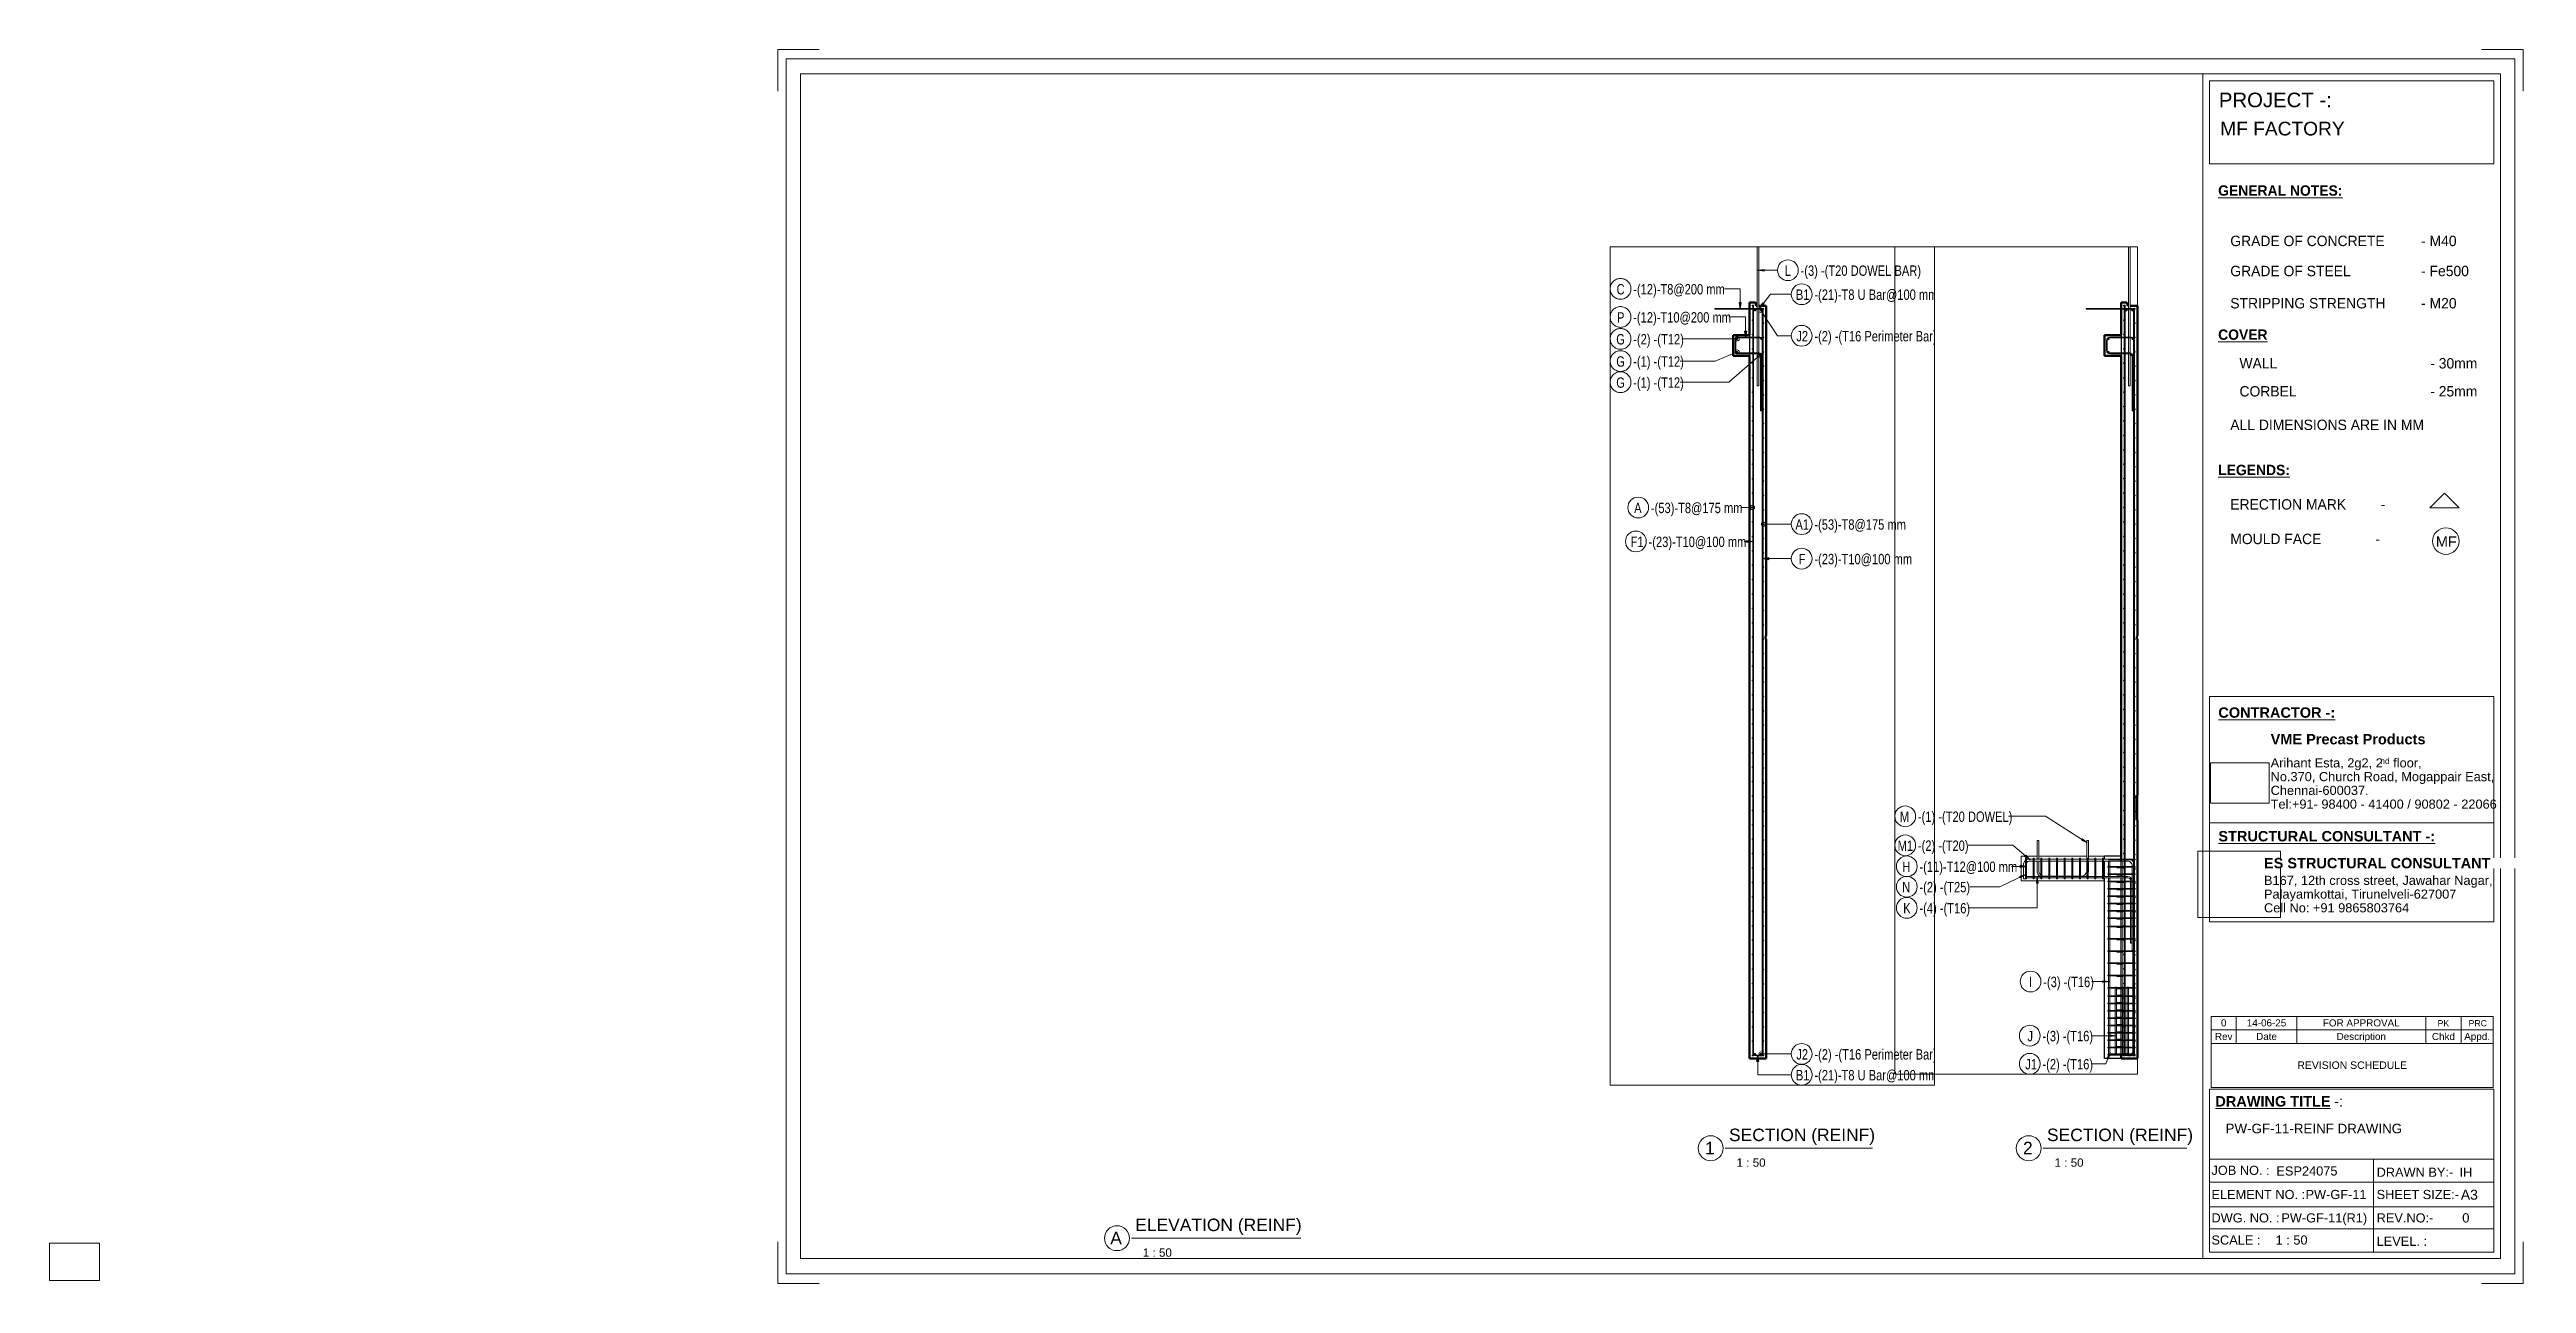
# Paper-space layout 'Layout1' of a CAD drawing. Header units: millimetres. Extents: x 0 to 596, y -1 to 296.
# The model-space entities are those that its viewports show. They can reach past a viewport. Long polylines and large blocks are cut down to what shows.
import ezdxf

# ---------------------------------------------------------------- set-up
doc = ezdxf.new("R2010")
doc.units = ezdxf.units.MM
for name, color, linetype, lineweight in [('A-DETL-THIN', 151, 'Continuous', 18), ('A-WALL', 113, 'Continuous', 25), ('G-ANNO-SCHD', 231, 'Continuous', 9), ('G-ANNO-TEXT', 231, 'Continuous', 9), ('G-ANNO-TTLB', 6, 'Continuous', 9), ('G-ANNO-TTLB-MEDM', 33, 'Continuous', 9), ('G-ANNO-TTLB-THIN', 151, 'Continuous', 9), ('S-BEAM', 12, 'Continuous', 18), ('S-RBAR', 171, 'Continuous', 18), ('S-RBAR-IDEN', 171, 'Continuous', 9)]:
    doc.layers.add(name, color=color, linetype=linetype, lineweight=lineweight)
doc.layers.add('G-ANNO-NPLT', color=191, linetype='Continuous')
doc.styles.add('Arial_10', font='arial.ttf', dxfattribs={"height": 1.8})
doc.styles.add('Arial_11', font='arial.ttf', dxfattribs={"height": 1.7})
doc.styles.add('Arial_12', font='arial.ttf', dxfattribs={"height": 2})
doc.styles.add('Arial_13', font='arial.ttf', dxfattribs={"height": 3})
doc.styles.add('Arial_14', font='arial.ttf', dxfattribs={"height": 1.5})
doc.styles.add('Arial_2', font='arial.ttf', dxfattribs={"height": 3.5})
doc.styles.add('Arial_3', font='arial.ttf', dxfattribs={"height": 2.2})
doc.styles.add('Arial_4', font='arial.ttf', dxfattribs={"height": 2.4})
doc.styles.add('Arial_5', font='arial.ttf', dxfattribs={"height": 2.5})
doc.styles.add('Arial_6', font='arial.ttf', dxfattribs={"height": 1.42976})
doc.styles.add('Arial_7', font='arial.ttf', dxfattribs={"height": 2.25})
doc.styles.add('Arial_8', font='arial.ttf', dxfattribs={"height": 3.3})
doc.styles.add('Arial_9', font='arial.ttf', dxfattribs={"height": 2.3})
doc.styles.add('Arial_B', font='arialbd.ttf', dxfattribs={"height": 2.5})
doc.styles.add('Nirmala UI Semilight', font='NirmalaS.ttf', dxfattribs={"width": 0.8, "height": 125})
doc.styles.add('Nirmala UI Semilight_2', font='NirmalaS.ttf', dxfattribs={"height": 2.5})
doc.styles.add('Nirmala UI Semilight_B', font='', dxfattribs={"height": 2.5})
doc.styles.get('Nirmala UI Semilight_B').set_extended_font_data('Nirmala UI Semilight', bold=True)
picture_1 = doc.add_image_def('image1.jpg', size_in_pixel=(996, 686))
picture_2 = doc.add_image_def('image2.jpg', size_in_pixel=(1600, 1280))

psp = doc.layouts.get("Layout1")

msp = doc.modelspace()

# ---------------------------------------------------------------- texts
at = {"layer": 'S-RBAR-IDEN', "char_height": 125, "attachment_point": 1, "style": 'Nirmala UI Semilight'}
for s, insert, width in [('L', (17871.54112, 8147.148), 80.16875), ('-(3) -(T20 DOWEL BAR)', (18061.26676, 8147.148), 1696.37075), ('C', (15847.01534, 7923.32433), 105.82275), ('-(12)-T8@200 mm', (16047.34098, 7923.32433), 1327.5945), ('-(21)-T8 U Bar@100 mm', (18226.92637, 7858.26257), 1750.8855), ('B1', (18004.20073, 7858.26257), 160.3375), ('-(12)-T10@200 mm', (16047.34098, 7585.11238), 1391.7295), ('P', (15852.21534, 7585.11238), 92.99575), ('J2', (18009.40073, 7358.43759), 147.5105), ('-(2) -(T16 Perimeter Bar)', (18226.92637, 7358.43759), 1747.67875), ('-(2) -(T12)', (16047.34098, 7321.37149), 705.485), ('G', (15843.01534, 7321.37149), 115.443), ('-(1) -(T12)', (16047.34098, 7054.08806), 679.831), ('G', (15843.01534, 7054.08806), 115.443), ('-(1) -(T12)', (16047.34098, 6800.32306), 679.831), ('G', (15843.01534, 6800.32306), 115.443), ('-(53)-T8@175 mm', (16260.25013, 5291.79833), 1324.38775), ('A', (16058.52449, 5291.79833), 109.0295), ('-(53)-T8@175 mm', (18226.92637, 5091.85902), 1324.38775), ('A1', (17998.80073, 5091.85902), 173.1645), ('-(23)-T10@100 mm', (16232.12008, 4883.56644), 1391.7295), ('F1', (16015.79444, 4883.56644), 144.30375), ('-(23)-T10@100 mm', (18226.92637, 4676.42705), 1391.7295), ('F', (18037.20073, 4676.42705), 80.16875), ('-(1) -(T20 DOWEL)', (20244.03354, 1575.58559), 1317.97425), ('M', (20026.5079, 1575.58559), 147.5105), ('-(2) -(T20)', (20244.03354, 1226.59326), 731.139), ('M1', (20000.1079, 1226.59326), 211.6455), ('-(11)-T12@100 mm', (20262.43354, 973.05731), 1340.4215), ('H', (20056.7079, 973.05731), 118.64975), ('-(2) -(T25)', (20262.43354, 727.8663), 731.139), ('N', (20054.1079, 727.8663), 125.06325), ('-(4) -(T16)', (20262.43354, 473.99701), 708.69175), ('K', (20067.3079, 473.99701), 92.99575), ('I', (21578.33718, -413.23281), 41.68775), ('-(3) -(T16)', (21752.26282, -413.23281), 705.485), ('J', (21561.73718, -1064.54364), 57.7215), ('-(3) -(T16)', (21742.26282, -1064.54364), 705.485), ('-(2) -(T16 Perimeter Bar)', (18226.92637, -1284.24535), 1747.67875), ('J2', (18009.40073, -1284.24535), 147.5105), ('-(2) -(T16)', (21742.26282, -1403.37688), 705.485), ('J1', (21535.33718, -1403.37688), 121.8565), ('-(21)-T8 U Bar@100 mm', (18226.92637, -1534.91655), 1750.8855), ('B1', (18004.20073, -1534.91655), 160.3375)]:
    msp.add_mtext(s, dxfattribs=dict(at, insert=insert, width=width))

# ---------------------------------------------------------------- blocks, each defined once
blk = doc.blocks.new('ES-Landscape-A3 - ES-Landscape-A3-502445-PW-GF-11-REINF DRAWING')
at = {"layer": 'G-ANNO-TTLB'}
for p, q in [((175.24, 296.27), (185.24, 296.27)), ((175.24, 296.27), (175.24, 286.27)), ((595.24, 296.27), (585.24, 296.27)), ((595.24, 296.27), (595.24, 286.27)), ((519.77, 140.54), (588.2, 140.54)), ((519.77, 86.33), (519.77, 140.54)), ((588.2, 86.33), (588.2, 140.54)), ((519.77, 110.14), (588.2, 110.14)), ((519.77, 6.78), (519.77, 46.03)), ((588.2, 6.78), (588.2, 46.03)), ((559.23, 29.2), (559.23, 6.78)), ((175.24, -0.73), (175.24, 9.27)), ((595.24, -0.73), (595.24, 9.27)), ((175.24, -0.73), (185.24, -0.73)), ((595.24, -0.73), (585.24, -0.73))]:
    blk.add_line(p, q, dxfattribs=at)
at = {"layer": 'G-ANNO-TTLB-MEDM'}
for p, q in [((180.73, 290.44), (180.73, 5.31)), ((180.73, 290.44), (589.79, 290.44)), ((518.17, 290.44), (518.17, 5.31)), ((519.77, 268.77), (519.77, 288.77)), ((519.77, 288.77), (588.2, 288.77)), ((588.2, 288.77), (588.2, 268.77)), ((589.79, 290.44), (589.79, 5.31)), ((588.2, 268.77), (519.77, 268.77)), ((519.77, 86.33), (588.2, 86.33)), ((519.77, 6.78), (588.2, 6.78)), ((180.73, 5.31), (589.79, 5.31))]:
    blk.add_line(p, q, dxfattribs=at)
at = {"layer": 'G-ANNO-TTLB-THIN'}
for p, q in [((177.29, 294.03), (177.29, 1.56)), ((593.23, 294.03), (177.29, 294.03)), ((593.23, 1.56), (593.23, 294.03)), ((519.77, 46.03), (588.2, 46.03)), ((519.77, 29.2), (588.2, 29.2)), ((519.77, 23.64), (588.2, 23.64)), ((519.77, 17.68), (588.2, 17.68)), ((519.77, 12.43), (588.2, 12.43)), ((177.29, 1.56), (593.23, 1.56))]:
    blk.add_line(p, q, dxfattribs=at)
at = {"layer": 'G-ANNO-TTLB', "insert": (534.5, 131.53), "char_height": 2.5, "width": 45.135, "attachment_point": 1, "style": 'Arial_B', "bg_fill": 3, "box_fill_scale": 0, "bg_fill_color": 256, "bg_fill_true_color": 3254780160, "bg_fill_transparency": 256}
blk.add_mtext('VME Precast Products', dxfattribs=at)
at = {"layer": 'G-ANNO-TTLB', "attachment_point": 1}
for s, insert, char_height, width, style in [('Arihant Esta, 2g2, 2', (534.5, 125.68), 2.2, 31.9873, 'Arial_3'), ('nd', (560.89, 125.72), 1.43, 2.7257, 'Arial_6'), (' floor,', (563.14, 125.68), 2.2, 9.1392, 'Arial_3'), ('No.370, Church Road, Mogappair East,', (534.5, 122.37), 2.2, 63.4135, 'Arial_3'), ('Tel:+91- 98400 - 41400 / 90802 - 22066 ', (534.5, 115.75), 2.2, 65.2574, 'Arial_3'), ('Chennai-600037.', (534.5, 119.06), 2.2, 27.6582, 'Arial_3'), ('Cell No: +91 9865803764', (532.9, 90.79), 2.2, 41.0464, 'Arial_3'), ('Palayamkottai, Tirunelveli-627007', (532.9, 94.09), 2.2, 54.4346, 'Arial_3'), ('JOB NO. :', (520.26, 27.61), 2.2, 16.5949, 'Arial_3'), ('DRAWN BY:-', (560, 27.14), 2.2, 21.7257, 'Arial_3'), ('ELEMENT NO. :', (520.26, 21.79), 2.2, 26.5359, 'Arial_3'), ('SHEET SIZE:-', (560, 21.79), 2.2, 23.2489, 'Arial_3'), ('DWG. NO. :', (520.26, 16.16), 2.2, 19.481, 'Arial_3'), ('REV.NO:-', (560, 16.16), 2.2, 16.0338, 'Arial_3'), ('SCALE :', (520.26, 10.84), 2.2, 13.8692, 'Arial_3'), ('LEVEL. :', (560, 10.53), 2.2, 14.3502, 'Arial_3')]:
    blk.add_mtext(s, dxfattribs=dict(at, insert=insert, char_height=char_height, width=width, style=style))
at = {"layer": 'G-ANNO-TTLB'}
image = blk.add_image(picture_1, insert=(520, 114.84), size_in_units=(14.11, 9.72), dxfattribs=at)
image.dxf.flags = 7
image = blk.add_image(picture_2, insert=(516.95, 87.39), size_in_units=(19.92, 15.93), dxfattribs=at)
image.dxf.flags = 7
at = {"layer": 'G-ANNO-TTLB', "attachment_point": 1, "bg_fill": 3, "box_fill_scale": 0, "bg_fill_color": 256, "bg_fill_true_color": 3254780160, "bg_fill_transparency": 256}
for s, insert, char_height, width, style in [('PROJECT -:', (522.05, 285.89), 3.5, 33.3502, 'Arial_2'), ('\\LCONTRACTOR -:', (521.92, 137.94), 2.5, 33.9114, 'Arial_B'), ('\\LSTRUCTURAL CONSULTANT -:', (521.92, 108.18), 2.5, 62.8523, 'Arial_B'), ('ES STRUCTURAL CONSULTANT', (532.9, 101.7), 2.5, 65.6582, 'Arial_B'), ('\\LDRAWING TITLE', (521.19, 44.36), 2.5, 33.4304, 'Arial_B'), ('A3', (580.27, 21.84), 2.4, 4.9705, 'Arial_4')]:
    blk.add_mtext(s, dxfattribs=dict(at, insert=insert, char_height=char_height, width=width, style=style))
at = {"layer": 'G-ANNO-TTLB', "insert": (532.9, 97.4), "char_height": 2.2, "width": 65.1772, "attachment_point": 1, "style": 'Arial_3'}
blk.add_mtext('B167, 12th cross street, Jawahar Nagar,', dxfattribs=at)
at = {"layer": 'G-ANNO-TTLB', "insert": (548.78, 44.36), "char_height": 2.5, "width": 1.2025, "attachment_point": 1, "style": 'Arial_B', "bg_fill": 3, "box_fill_scale": 0, "bg_fill_color": 256, "bg_fill_true_color": 3254780160, "bg_fill_transparency": 256}
blk.add_mtext('\\fArial|b1|i0|c0|p34|; ', dxfattribs=at)
at = {"layer": 'G-ANNO-TTLB', "insert": (549.77, 44.36), "char_height": 2.5, "width": 2.6456, "attachment_point": 1, "style": 'Arial_5', "bg_fill": 3, "box_fill_scale": 0, "bg_fill_color": 256, "bg_fill_true_color": 3254780160, "bg_fill_transparency": 256}
blk.add_mtext('-:', dxfattribs=at)
blk = doc.blocks.new('Viewport - M_View Title-1040-PW-GF-11-REINF DRAWING')
at = {"layer": 'G-ANNO-TTLB'}
for start, end in [(360, 180), (180, 0)]:
    blk.add_arc((-3.5, 0), 3, start, end, dxfattribs=at)
blk = doc.blocks.new('M_Rebar Tag_rfa MARK - ARROW-794226-Elevation Right 1')
at = {"layer": 'S-RBAR-IDEN'}
blk.add_circle((13374.51, 8089.55), 125, dxfattribs=at)
blk = doc.blocks.new('M_Rebar Tag_rfa Dimension - ARROW-793927-Elevation Right 1')
at = {"layer": 'S-RBAR-IDEN'}
blk.add_circle((13540.16, 7800.66), 125, dxfattribs=at)
blk = doc.blocks.new('M_Rebar Tag_rfa MARK - DOT 1 MM-794228-Elevation Right 1')
at = {"layer": 'S-RBAR-IDEN'}
blk.add_circle((11360.58, 7263.77), 125, dxfattribs=at)
blk = doc.blocks.new('M_Rebar Tag_rfa Dimension - DOT-793929-Elevation Right 1')
at = {"layer": 'S-RBAR-IDEN'}
blk.add_circle((11573.49, 5234.2), 125, dxfattribs=at)
blk = doc.blocks.new('M_Rebar Tag_rfa MARK - ARROW-794226-Elevation Right 2')
at = {"layer": 'S-RBAR-IDEN'}
blk.add_circle((10317.37, 1168.99), 125, dxfattribs=at)
blk = doc.blocks.new('M_Rebar Tag_rfa Dimension - ARROW-793927-Elevation Right 2')
at = {"layer": 'S-RBAR-IDEN'}
blk.add_circle((10335.77, 915.45), 125, dxfattribs=at)

# ---------------------------------------------------------------- hatches: boundary and pattern name
at = {"layer": 'S-RBAR'}
h = msp.add_hatch(color=256, dxfattribs=at)
edge = h.paths.add_edge_path()
edge.add_arc((17481.80119, 7664.00692), 4, 0, 360)
for points in [[(17481.80119, 7660.00692), (17485.80119, 7664.00692), (17481.80119, 7668.00692), (17477.80119, 7664.00692)], [(22721.69925, 7660.00692), (22725.69925, 7664.00692), (22721.69925, 7668.00692), (22717.69925, 7664.00692)], [(17613.80119, 7622), (17617.80119, 7626), (17613.80119, 7630), (17609.80119, 7626)], [(22853.69925, 7622), (22857.69925, 7626), (22853.69925, 7630), (22849.69925, 7626)], [(17515.48506, 7600.02325), (17521.01292, 7607.6317), (17515.48506, 7615.24015), (17506.54079, 7612.33398), (17506.54079, 7602.92942)], [(17586.29684, 7600.02325), (17591.82471, 7607.6317), (17586.29684, 7615.24015), (17577.35257, 7612.33398), (17577.35257, 7602.92942)], [(22755.38312, 7600.02325), (22760.91098, 7607.6317), (22755.38312, 7615.24015), (22746.43884, 7612.33398), (22746.43884, 7602.92942)], [(22826.1949, 7600.02325), (22831.72277, 7607.6317), (22826.1949, 7615.24015), (22817.25063, 7612.33398), (22817.25063, 7602.92942)], [(17481.80119, 7486.44909), (17485.80119, 7490.44909), (17481.80119, 7494.44909), (17477.80119, 7490.44909)], [(22721.69925, 7486.44909), (22725.69925, 7490.44909), (22721.69925, 7494.44909), (22717.69925, 7490.44909)], [(17613.80119, 7449.17308), (17617.80119, 7453.17308), (17613.80119, 7457.17308), (17609.80119, 7453.17308)], [(22853.69925, 7449.17308), (22857.69925, 7453.17308), (22853.69925, 7457.17308), (22849.69925, 7453.17308)], [(17481.80119, 7312.89127), (17485.80119, 7316.89127), (17481.80119, 7320.89127), (17477.80119, 7316.89127)], [(22721.69925, 7312.89127), (22725.69925, 7316.89127), (22721.69925, 7320.89127), (22717.69925, 7316.89127)], [(17613.80119, 7276.34615), (17617.80119, 7280.34615), (17613.80119, 7284.34615), (17609.80119, 7280.34615)], [(22853.69925, 7276.34615), (22857.69925, 7280.34615), (22853.69925, 7284.34615), (22849.69925, 7280.34615)], [(17297.19326, 7257.66917), (17303.19326, 7263.66917), (17297.19326, 7269.66917), (17291.19326, 7263.66917)], [(17587.80119, 7257.66917), (17593.80119, 7263.66917), (17587.80119, 7269.66917), (17581.80119, 7263.66917)], [(22537.09132, 7257.66917), (22543.09132, 7263.66917), (22537.09132, 7269.66917), (22531.09132, 7263.66917)], [(22827.69925, 7257.66917), (22833.69925, 7263.66917), (22827.69925, 7269.66917), (22821.69925, 7263.66917)], [(17481.80119, 7139.33344), (17485.80119, 7143.33344), (17481.80119, 7147.33344), (17477.80119, 7143.33344)], [(22721.69925, 7139.33344), (22725.69925, 7143.33344), (22721.69925, 7147.33344), (22717.69925, 7143.33344)], [(17297.19326, 7101.07444), (17303.19326, 7107.07444), (17297.19326, 7113.07444), (17291.19326, 7107.07444)], [(22537.09132, 7101.07444), (22543.09132, 7107.07444), (22537.09132, 7113.07444), (22531.09132, 7107.07444)], [(17613.80119, 7103.51923), (17617.80119, 7107.51923), (17613.80119, 7111.51923), (17609.80119, 7107.51923)], [(22853.69925, 7103.51923), (22857.69925, 7107.51923), (22853.69925, 7111.51923), (22849.69925, 7107.51923)], [(17569.51698, 7062.80184), (17575.51698, 7068.80184), (17569.51698, 7074.80184), (17563.51698, 7068.80184)], [(22809.41504, 7062.80184), (22815.41504, 7068.80184), (22809.41504, 7074.80184), (22803.41504, 7068.80184)], [(17481.80119, 6965.77561), (17485.80119, 6969.77561), (17481.80119, 6973.77561), (17477.80119, 6969.77561)], [(22721.69925, 6965.77561), (22725.69925, 6969.77561), (22721.69925, 6973.77561), (22717.69925, 6969.77561)], [(17613.80119, 6930.69231), (17617.80119, 6934.69231), (17613.80119, 6938.69231), (17609.80119, 6934.69231)], [(22853.69925, 6930.69231), (22857.69925, 6934.69231), (22853.69925, 6938.69231), (22849.69925, 6934.69231)], [(17481.80119, 6792.21779), (17485.80119, 6796.21779), (17481.80119, 6800.21779), (17477.80119, 6796.21779)], [(22721.69925, 6792.21779), (22725.69925, 6796.21779), (22721.69925, 6800.21779), (22717.69925, 6796.21779)], [(17613.80119, 6757.86538), (17617.80119, 6761.86538), (17613.80119, 6765.86538), (17609.80119, 6761.86538)], [(22853.69925, 6757.86538), (22857.69925, 6761.86538), (22853.69925, 6765.86538), (22849.69925, 6761.86538)], [(17481.80119, 6618.65996), (17485.80119, 6622.65996), (17481.80119, 6626.65996), (17477.80119, 6622.65996)], [(22721.69925, 6618.65996), (22725.69925, 6622.65996), (22721.69925, 6626.65996), (22717.69925, 6622.65996)], [(17613.80119, 6585.03846), (17617.80119, 6589.03846), (17613.80119, 6593.03846), (17609.80119, 6589.03846)], [(22853.69925, 6585.03846), (22857.69925, 6589.03846), (22853.69925, 6593.03846), (22849.69925, 6589.03846)], [(17481.80119, 6445.10214), (17485.80119, 6449.10214), (17481.80119, 6453.10214), (17477.80119, 6449.10214)], [(22721.69925, 6445.10214), (22725.69925, 6449.10214), (22721.69925, 6453.10214), (22717.69925, 6449.10214)], [(17613.80119, 6412.21154), (17617.80119, 6416.21154), (17613.80119, 6420.21154), (17609.80119, 6416.21154)], [(22853.69925, 6412.21154), (22857.69925, 6416.21154), (22853.69925, 6420.21154), (22849.69925, 6416.21154)], [(17481.80119, 6271.54431), (17485.80119, 6275.54431), (17481.80119, 6279.54431), (17477.80119, 6275.54431)], [(22721.69925, 6271.54431), (22725.69925, 6275.54431), (22721.69925, 6279.54431), (22717.69925, 6275.54431)], [(17613.80119, 6239.38462), (17617.80119, 6243.38462), (17613.80119, 6247.38462), (17609.80119, 6243.38462)], [(22853.69925, 6239.38462), (22857.69925, 6243.38462), (22853.69925, 6247.38462), (22849.69925, 6243.38462)], [(17481.80119, 6097.98649), (17485.80119, 6101.98649), (17481.80119, 6105.98649), (17477.80119, 6101.98649)], [(22721.69925, 6097.98649), (22725.69925, 6101.98649), (22721.69925, 6105.98649), (22717.69925, 6101.98649)], [(17613.80119, 6066.55769), (17617.80119, 6070.55769), (17613.80119, 6074.55769), (17609.80119, 6070.55769)], [(22853.69925, 6066.55769), (22857.69925, 6070.55769), (22853.69925, 6074.55769), (22849.69925, 6070.55769)], [(17481.80119, 5924.42866), (17485.80119, 5928.42866), (17481.80119, 5932.42866), (17477.80119, 5928.42866)], [(22721.69925, 5924.42866), (22725.69925, 5928.42866), (22721.69925, 5932.42866), (22717.69925, 5928.42866)], [(17613.80119, 5893.73077), (17617.80119, 5897.73077), (17613.80119, 5901.73077), (17609.80119, 5897.73077)], [(22853.69925, 5893.73077), (22857.69925, 5897.73077), (22853.69925, 5901.73077), (22849.69925, 5897.73077)], [(17481.80119, 5750.87084), (17485.80119, 5754.87084), (17481.80119, 5758.87084), (17477.80119, 5754.87084)], [(22721.69925, 5750.87084), (22725.69925, 5754.87084), (22721.69925, 5758.87084), (22717.69925, 5754.87084)], [(17613.80119, 5720.90385), (17617.80119, 5724.90385), (17613.80119, 5728.90385), (17609.80119, 5724.90385)], [(22853.69925, 5720.90385), (22857.69925, 5724.90385), (22853.69925, 5728.90385), (22849.69925, 5724.90385)], [(17481.80119, 5577.31301), (17485.80119, 5581.31301), (17481.80119, 5585.31301), (17477.80119, 5581.31301)], [(22721.69925, 5577.31301), (22725.69925, 5581.31301), (22721.69925, 5585.31301), (22717.69925, 5581.31301)], [(17613.80119, 5548.07692), (17617.80119, 5552.07692), (17613.80119, 5556.07692), (17609.80119, 5552.07692)], [(22853.69925, 5548.07692), (22857.69925, 5552.07692), (22853.69925, 5556.07692), (22849.69925, 5552.07692)], [(17481.80119, 5403.75519), (17485.80119, 5407.75519), (17481.80119, 5411.75519), (17477.80119, 5407.75519)], [(22721.69925, 5403.75519), (22725.69925, 5407.75519), (22721.69925, 5411.75519), (22717.69925, 5407.75519)], [(17613.80119, 5375.25), (17617.80119, 5379.25), (17613.80119, 5383.25), (17609.80119, 5379.25)], [(22853.69925, 5375.25), (22857.69925, 5379.25), (22853.69925, 5383.25), (22849.69925, 5379.25)], [(17481.80119, 5230.19736), (17485.80119, 5234.19736), (17481.80119, 5238.19736), (17477.80119, 5234.19736)], [(22721.69925, 5230.19736), (22725.69925, 5234.19736), (22721.69925, 5238.19736), (22717.69925, 5234.19736)], [(17613.80119, 5202.42308), (17617.80119, 5206.42308), (17613.80119, 5210.42308), (17609.80119, 5206.42308)], [(22853.69925, 5202.42308), (22857.69925, 5206.42308), (22853.69925, 5210.42308), (22849.69925, 5206.42308)], [(17481.80119, 5056.63954), (17485.80119, 5060.63954), (17481.80119, 5064.63954), (17477.80119, 5060.63954)], [(22721.69925, 5056.63954), (22725.69925, 5060.63954), (22721.69925, 5064.63954), (22717.69925, 5060.63954)], [(17613.80119, 5029.59615), (17617.80119, 5033.59615), (17613.80119, 5037.59615), (17609.80119, 5033.59615)], [(22853.69925, 5029.59615), (22857.69925, 5033.59615), (22853.69925, 5037.59615), (22849.69925, 5033.59615)], [(17481.80119, 4883.08171), (17485.80119, 4887.08171), (17481.80119, 4891.08171), (17477.80119, 4887.08171)], [(22721.69925, 4883.08171), (22725.69925, 4887.08171), (22721.69925, 4891.08171), (22717.69925, 4887.08171)], [(17613.80119, 4856.76923), (17617.80119, 4860.76923), (17613.80119, 4864.76923), (17609.80119, 4860.76923)], [(22853.69925, 4856.76923), (22857.69925, 4860.76923), (22853.69925, 4864.76923), (22849.69925, 4860.76923)], [(17481.80119, 4709.52389), (17485.80119, 4713.52389), (17481.80119, 4717.52389), (17477.80119, 4713.52389)], [(22721.69925, 4709.52389), (22725.69925, 4713.52389), (22721.69925, 4717.52389), (22717.69925, 4713.52389)], [(17613.80119, 4683.94231), (17617.80119, 4687.94231), (17613.80119, 4691.94231), (17609.80119, 4687.94231)], [(22853.69925, 4683.94231), (22857.69925, 4687.94231), (22853.69925, 4691.94231), (22849.69925, 4687.94231)], [(17481.80119, 4535.96606), (17485.80119, 4539.96606), (17481.80119, 4543.96606), (17477.80119, 4539.96606)], [(22721.69925, 4535.96606), (22725.69925, 4539.96606), (22721.69925, 4543.96606), (22717.69925, 4539.96606)], [(17613.80119, 4511.11538), (17617.80119, 4515.11538), (17613.80119, 4519.11538), (17609.80119, 4515.11538)], [(22853.69925, 4511.11538), (22857.69925, 4515.11538), (22853.69925, 4519.11538), (22849.69925, 4515.11538)], [(17481.80119, 4362.40824), (17485.80119, 4366.40824), (17481.80119, 4370.40824), (17477.80119, 4366.40824)], [(22721.69925, 4362.40824), (22725.69925, 4366.40824), (22721.69925, 4370.40824), (22717.69925, 4366.40824)], [(17613.80119, 4338.28846), (17617.80119, 4342.28846), (17613.80119, 4346.28846), (17609.80119, 4342.28846)], [(22853.69925, 4338.28846), (22857.69925, 4342.28846), (22853.69925, 4346.28846), (22849.69925, 4342.28846)], [(17481.80119, 4188.85041), (17485.80119, 4192.85041), (17481.80119, 4196.85041), (17477.80119, 4192.85041)], [(22721.69925, 4188.85041), (22725.69925, 4192.85041), (22721.69925, 4196.85041), (22717.69925, 4192.85041)], [(17613.80119, 4165.46154), (17617.80119, 4169.46154), (17613.80119, 4173.46154), (17609.80119, 4169.46154)], [(22853.69925, 4165.46154), (22857.69925, 4169.46154), (22853.69925, 4173.46154), (22849.69925, 4169.46154)], [(17481.80119, 4015.29258), (17485.80119, 4019.29258), (17481.80119, 4023.29258), (17477.80119, 4019.29258)], [(22721.69925, 4015.29258), (22725.69925, 4019.29258), (22721.69925, 4023.29258), (22717.69925, 4019.29258)], [(17613.80119, 3992.63462), (17617.80119, 3996.63462), (17613.80119, 4000.63462), (17609.80119, 3996.63462)], [(22853.69925, 3992.63462), (22857.69925, 3996.63462), (22853.69925, 4000.63462), (22849.69925, 3996.63462)], [(17481.80119, 3841.73476), (17485.80119, 3845.73476), (17481.80119, 3849.73476), (17477.80119, 3845.73476)], [(22721.69925, 3841.73476), (22725.69925, 3845.73476), (22721.69925, 3849.73476), (22717.69925, 3845.73476)], [(17613.80119, 3819.80769), (17617.80119, 3823.80769), (17613.80119, 3827.80769), (17609.80119, 3823.80769)], [(22853.69925, 3819.80769), (22857.69925, 3823.80769), (22853.69925, 3827.80769), (22849.69925, 3823.80769)], [(17481.80119, 3668.17693), (17485.80119, 3672.17693), (17481.80119, 3676.17693), (17477.80119, 3672.17693)], [(22721.69925, 3668.17693), (22725.69925, 3672.17693), (22721.69925, 3676.17693), (22717.69925, 3672.17693)], [(17613.80119, 3646.98077), (17617.80119, 3650.98077), (17613.80119, 3654.98077), (17609.80119, 3650.98077)], [(22853.69925, 3646.98077), (22857.69925, 3650.98077), (22853.69925, 3654.98077), (22849.69925, 3650.98077)], [(17481.80119, 3494.61911), (17485.80119, 3498.61911), (17481.80119, 3502.61911), (17477.80119, 3498.61911)], [(22721.69925, 3494.61911), (22725.69925, 3498.61911), (22721.69925, 3502.61911), (22717.69925, 3498.61911)], [(17613.80119, 3474.15385), (17617.80119, 3478.15385), (17613.80119, 3482.15385), (17609.80119, 3478.15385)], [(22853.69925, 3474.15385), (22857.69925, 3478.15385), (22853.69925, 3482.15385), (22849.69925, 3478.15385)], [(17481.80119, 3321.06128), (17485.80119, 3325.06128), (17481.80119, 3329.06128), (17477.80119, 3325.06128)], [(22721.69925, 3321.06128), (22725.69925, 3325.06128), (22721.69925, 3329.06128), (22717.69925, 3325.06128)], [(17613.80119, 3301.32692), (17617.80119, 3305.32692), (17613.80119, 3309.32692), (17609.80119, 3305.32692)], [(22853.69925, 3301.32692), (22857.69925, 3305.32692), (22853.69925, 3309.32692), (22849.69925, 3305.32692)], [(17481.80119, 3147.50346), (17485.80119, 3151.50346), (17481.80119, 3155.50346), (17477.80119, 3151.50346)], [(22721.69925, 3147.50346), (22725.69925, 3151.50346), (22721.69925, 3155.50346), (22717.69925, 3151.50346)], [(17613.80119, 3128.5), (17617.80119, 3132.5), (17613.80119, 3136.5), (17609.80119, 3132.5)], [(22853.69925, 3128.5), (22857.69925, 3132.5), (22853.69925, 3136.5), (22849.69925, 3132.5)], [(17481.80119, 2973.94563), (17485.80119, 2977.94563), (17481.80119, 2981.94563), (17477.80119, 2977.94563)], [(22721.69925, 2973.94563), (22725.69925, 2977.94563), (22721.69925, 2981.94563), (22717.69925, 2977.94563)], [(17613.80119, 2955.67308), (17617.80119, 2959.67308), (17613.80119, 2963.67308), (17609.80119, 2959.67308)], [(22853.69925, 2955.67308), (22857.69925, 2959.67308), (22853.69925, 2963.67308), (22849.69925, 2959.67308)], [(17481.80119, 2800.38781), (17485.80119, 2804.38781), (17481.80119, 2808.38781), (17477.80119, 2804.38781)], [(22721.69925, 2800.38781), (22725.69925, 2804.38781), (22721.69925, 2808.38781), (22717.69925, 2804.38781)], [(17613.80119, 2782.84615), (17617.80119, 2786.84615), (17613.80119, 2790.84615), (17609.80119, 2786.84615)], [(22853.69925, 2782.84615), (22857.69925, 2786.84615), (22853.69925, 2790.84615), (22849.69925, 2786.84615)], [(17481.80119, 2626.82998), (17485.80119, 2630.82998), (17481.80119, 2634.82998), (17477.80119, 2630.82998)], [(22721.69925, 2626.82998), (22725.69925, 2630.82998), (22721.69925, 2634.82998), (22717.69925, 2630.82998)], [(17613.80119, 2610.01923), (17617.80119, 2614.01923), (17613.80119, 2618.01923), (17609.80119, 2614.01923)], [(22853.69925, 2610.01923), (22857.69925, 2614.01923), (22853.69925, 2618.01923), (22849.69925, 2614.01923)], [(17481.80119, 2453.27216), (17485.80119, 2457.27216), (17481.80119, 2461.27216), (17477.80119, 2457.27216)], [(22721.69925, 2453.27216), (22725.69925, 2457.27216), (22721.69925, 2461.27216), (22717.69925, 2457.27216)], [(17613.80119, 2437.19231), (17617.80119, 2441.19231), (17613.80119, 2445.19231), (17609.80119, 2441.19231)], [(22853.69925, 2437.19231), (22857.69925, 2441.19231), (22853.69925, 2445.19231), (22849.69925, 2441.19231)], [(17481.80119, 2279.71433), (17485.80119, 2283.71433), (17481.80119, 2287.71433), (17477.80119, 2283.71433)], [(22721.69925, 2279.71433), (22725.69925, 2283.71433), (22721.69925, 2287.71433), (22717.69925, 2283.71433)], [(17613.80119, 2264.36538), (17617.80119, 2268.36538), (17613.80119, 2272.36538), (17609.80119, 2268.36538)], [(22853.69925, 2264.36538), (22857.69925, 2268.36538), (22853.69925, 2272.36538), (22849.69925, 2268.36538)], [(17481.80119, 2106.15651), (17485.80119, 2110.15651), (17481.80119, 2114.15651), (17477.80119, 2110.15651)], [(22721.69925, 2106.15651), (22725.69925, 2110.15651), (22721.69925, 2114.15651), (22717.69925, 2110.15651)], [(17613.80119, 2091.53846), (17617.80119, 2095.53846), (17613.80119, 2099.53846), (17609.80119, 2095.53846)], [(22853.69925, 2091.53846), (22857.69925, 2095.53846), (22853.69925, 2099.53846), (22849.69925, 2095.53846)], [(17481.80119, 1932.59868), (17485.80119, 1936.59868), (17481.80119, 1940.59868), (17477.80119, 1936.59868)], [(22721.69925, 1932.59868), (22725.69925, 1936.59868), (22721.69925, 1940.59868), (22717.69925, 1936.59868)], [(17613.80119, 1918.71154), (17617.80119, 1922.71154), (17613.80119, 1926.71154), (17609.80119, 1922.71154)], [(22853.69925, 1918.71154), (22857.69925, 1922.71154), (22853.69925, 1926.71154), (22849.69925, 1922.71154)], [(17481.80119, 1759.04086), (17485.80119, 1763.04086), (17481.80119, 1767.04086), (17477.80119, 1763.04086)], [(22721.69925, 1759.04086), (22725.69925, 1763.04086), (22721.69925, 1767.04086), (22717.69925, 1763.04086)], [(17613.80119, 1745.88462), (17617.80119, 1749.88462), (17613.80119, 1753.88462), (17609.80119, 1749.88462)], [(22853.69925, 1745.88462), (22857.69925, 1749.88462), (22853.69925, 1753.88462), (22849.69925, 1749.88462)], [(17481.80119, 1585.48303), (17485.80119, 1589.48303), (17481.80119, 1593.48303), (17477.80119, 1589.48303)], [(22721.69925, 1585.48303), (22725.69925, 1589.48303), (22721.69925, 1593.48303), (22717.69925, 1589.48303)], [(17613.80119, 1573.05769), (17617.80119, 1577.05769), (17613.80119, 1581.05769), (17609.80119, 1577.05769)], [(22853.69925, 1573.05769), (22857.69925, 1577.05769), (22853.69925, 1581.05769), (22849.69925, 1577.05769)], [(17481.80119, 1411.9252), (17485.80119, 1415.9252), (17481.80119, 1419.9252), (17477.80119, 1415.9252)], [(22721.69925, 1411.9252), (22725.69925, 1415.9252), (22721.69925, 1419.9252), (22717.69925, 1415.9252)], [(17613.80119, 1400.23077), (17617.80119, 1404.23077), (17613.80119, 1408.23077), (17609.80119, 1404.23077)], [(22853.69925, 1400.23077), (22857.69925, 1404.23077), (22853.69925, 1408.23077), (22849.69925, 1404.23077)], [(17481.80119, 1238.36738), (17485.80119, 1242.36738), (17481.80119, 1246.36738), (17477.80119, 1242.36738)], [(22721.69925, 1238.36738), (22725.69925, 1242.36738), (22721.69925, 1246.36738), (22717.69925, 1242.36738)], [(17613.80119, 1227.40385), (17617.80119, 1231.40385), (17613.80119, 1235.40385), (17609.80119, 1231.40385)], [(22853.69925, 1227.40385), (22857.69925, 1231.40385), (22853.69925, 1235.40385), (22849.69925, 1231.40385)], [(17481.80119, 1064.80955), (17485.80119, 1068.80955), (17481.80119, 1072.80955), (17477.80119, 1068.80955)], [(22721.69925, 1064.80955), (22725.69925, 1068.80955), (22721.69925, 1072.80955), (22717.69925, 1068.80955)], [(17613.80119, 1054.57692), (17617.80119, 1058.57692), (17613.80119, 1062.57692), (17609.80119, 1058.57692)], [(22853.69925, 1054.57692), (22857.69925, 1058.57692), (22853.69925, 1062.57692), (22849.69925, 1058.57692)], [(17481.80119, 891.25173), (17485.80119, 895.25173), (17481.80119, 899.25173), (17477.80119, 895.25173)], [(22721.69925, 891.25173), (22725.69925, 895.25173), (22721.69925, 899.25173), (22717.69925, 895.25173)], [(17613.80119, 881.75), (17617.80119, 885.75), (17613.80119, 889.75), (17609.80119, 885.75)], [(22853.69925, 881.75), (22857.69925, 885.75), (22853.69925, 889.75), (22849.69925, 885.75)], [(17481.80119, 717.6939), (17485.80119, 721.6939), (17481.80119, 725.6939), (17477.80119, 721.6939)], [(22721.69925, 717.6939), (22725.69925, 721.6939), (22721.69925, 725.6939), (22717.69925, 721.6939)], [(17613.80119, 708.92308), (17617.80119, 712.92308), (17613.80119, 716.92308), (17609.80119, 712.92308)], [(22853.69925, 708.92308), (22857.69925, 712.92308), (22853.69925, 716.92308), (22849.69925, 712.92308)], [(17481.80119, 544.13608), (17485.80119, 548.13608), (17481.80119, 552.13608), (17477.80119, 548.13608)], [(22721.69925, 544.13608), (22725.69925, 548.13608), (22721.69925, 552.13608), (22717.69925, 548.13608)], [(17613.80119, 536.09615), (17617.80119, 540.09615), (17613.80119, 544.09615), (17609.80119, 540.09615)], [(22853.69925, 536.09615), (22857.69925, 540.09615), (22853.69925, 544.09615), (22849.69925, 540.09615)], [(17481.80119, 370.57825), (17485.80119, 374.57825), (17481.80119, 378.57825), (17477.80119, 374.57825)], [(22721.69925, 370.57825), (22725.69925, 374.57825), (22721.69925, 378.57825), (22717.69925, 374.57825)], [(17613.80119, 363.26923), (17617.80119, 367.26923), (17613.80119, 371.26923), (17609.80119, 367.26923)], [(22853.69925, 363.26923), (22857.69925, 367.26923), (22853.69925, 371.26923), (22849.69925, 367.26923), (22852.98209, 363.98638)], [(17481.80119, 197.02043), (17485.80119, 201.02043), (17481.80119, 205.02043), (17477.80119, 201.02043)], [(22721.69925, 197.02043), (22725.69925, 201.02043), (22721.69925, 205.02043), (22717.69925, 201.02043)], [(17613.80119, 190.44231), (17617.80119, 194.44231), (17613.80119, 198.44231), (17609.80119, 194.44231)], [(22853.69925, 190.44231), (22857.69925, 194.44231), (22853.69925, 198.44231), (22849.69925, 194.44231)], [(17481.80119, 23.4626), (17485.80119, 27.4626), (17481.80119, 31.4626), (17477.80119, 27.4626)], [(17613.80119, 17.61538), (17617.80119, 21.61538), (17613.80119, 25.61538), (17609.80119, 21.61538)], [(22721.69925, 23.4626), (22725.69925, 27.4626), (22721.69925, 31.4626), (22717.69925, 27.4626)], [(22853.69925, 17.61538), (22857.69925, 21.61538), (22853.69925, 25.61538), (22849.69925, 21.61538)], [(17481.80119, -150.09522), (17485.80119, -146.09522), (17481.80119, -142.09522), (17477.80119, -146.09522)], [(22721.69925, -150.09522), (22725.69925, -146.09522), (22721.69925, -142.09522), (22717.69925, -146.09522), (22718.26362, -146.65959)], [(17613.80119, -155.21154), (17617.80119, -151.21154), (17613.80119, -147.21154), (17609.80119, -151.21154)], [(22853.69925, -155.21154), (22857.69925, -151.21154), (22853.69925, -147.21154), (22849.69925, -151.21154)], [(17481.80119, -323.65305), (17485.80119, -319.65305), (17481.80119, -315.65305), (17477.80119, -319.65305)], [(22721.69925, -323.65305), (22725.69925, -319.65305), (22721.69925, -315.65305), (22717.69925, -319.65305)], [(17613.80119, -328.03846), (17617.80119, -324.03846), (17613.80119, -320.03846), (17609.80119, -324.03846)], [(22853.69925, -328.03846), (22857.69925, -324.03846), (22853.69925, -320.03846), (22849.69925, -324.03846)], [(17481.80119, -497.21087), (17485.80119, -493.21087), (17481.80119, -489.21087), (17477.80119, -493.21087)], [(22721.69925, -497.21087), (22725.69925, -493.21087), (22721.69925, -489.21087), (22717.69925, -493.21087)], [(17613.80119, -500.86538), (17617.80119, -496.86538), (17613.80119, -492.86538), (17609.80119, -496.86538)], [(22853.69925, -500.86538), (22857.69925, -496.86538), (22853.69925, -492.86538), (22849.69925, -496.86538)], [(17481.80119, -670.7687), (17485.80119, -666.7687), (17481.80119, -662.7687), (17477.80119, -666.7687)], [(17613.80119, -673.69231), (17617.80119, -669.69231), (17613.80119, -665.69231), (17609.80119, -669.69231)], [(22721.69925, -670.7687), (22725.69925, -666.7687), (22721.69925, -662.7687), (22717.69925, -666.7687)], [(22853.69925, -673.69231), (22857.69925, -669.69231), (22853.69925, -665.69231), (22849.69925, -669.69231)], [(17481.80119, -844.32652), (17485.80119, -840.32652), (17481.80119, -836.32652), (17477.80119, -840.32652)], [(17613.80119, -846.51923), (17617.80119, -842.51923), (17613.80119, -838.51923), (17609.80119, -842.51923)], [(22721.69925, -844.32652), (22725.69925, -840.32652), (22721.69925, -836.32652), (22717.69925, -840.32652)], [(22853.69925, -846.51923), (22857.69925, -842.51923), (22853.69925, -838.51923), (22849.69925, -842.51923)], [(17481.80119, -1017.88435), (17485.80119, -1013.88435), (17481.80119, -1009.88435), (17477.80119, -1013.88435)], [(17613.80119, -1019.34615), (17617.80119, -1015.34615), (17613.80119, -1011.34615), (17609.80119, -1015.34615)], [(22721.69925, -1017.88435), (22725.69925, -1013.88435), (22721.69925, -1009.88435), (22717.69925, -1013.88435)], [(22853.69925, -1019.34615), (22857.69925, -1015.34615), (22853.69925, -1011.34615), (22849.69925, -1015.34615)], [(17481.80119, -1191.44217), (17485.80119, -1187.44217), (17481.80119, -1183.44217), (17477.80119, -1187.44217)], [(17613.80119, -1192.17308), (17617.80119, -1188.17308), (17613.80119, -1184.17308), (17609.80119, -1188.17308)], [(22721.69925, -1191.44217), (22725.69925, -1187.44217), (22721.69925, -1183.44217), (22717.69925, -1187.44217)], [(22853.69925, -1192.17308), (22857.69925, -1188.17308), (22853.69925, -1184.17308), (22849.69925, -1188.17308)], [(17510.54079, -1350.85823), (17519.48506, -1347.95206), (17519.48506, -1338.5475), (17510.54079, -1335.64133), (17505.01292, -1343.24978)], [(17581.35257, -1350.85823), (17590.29684, -1347.95206), (17590.29684, -1338.5475), (17581.35257, -1335.64133), (17575.82471, -1343.24978)], [(22750.43884, -1350.85823), (22759.38312, -1347.95206), (22759.38312, -1338.5475), (22750.43884, -1335.64133), (22744.91098, -1343.24978)], [(22821.25063, -1350.85823), (22830.1949, -1347.95206), (22830.1949, -1338.5475), (22821.25063, -1335.64133), (22815.72277, -1343.24978)], [(17481.80119, -1365), (17485.80119, -1361), (17481.80119, -1357), (17477.80119, -1361)], [(17613.80119, -1365), (17617.80119, -1361), (17613.80119, -1357), (17609.80119, -1361)], [(22721.69925, -1365), (22725.69925, -1361), (22721.69925, -1357), (22717.69925, -1361)], [(22853.69925, -1365), (22857.69925, -1361), (22853.69925, -1357), (22849.69925, -1361)]]:
    msp.add_hatch(color=256, dxfattribs=at).paths.add_polyline_path(points)
h = msp.add_hatch(color=256, dxfattribs=at)
edge = h.paths.add_edge_path()
edge.add_arc((22721.69925, 7664.00692), 4, 0, 360)
h = msp.add_hatch(color=256, dxfattribs=at)
edge = h.paths.add_edge_path()
edge.add_arc((17613.80119, 7626), 4, 0, 360)
h = msp.add_hatch(color=256, dxfattribs=at)
edge = h.paths.add_edge_path()
edge.add_arc((22853.69925, 7626), 4, 0, 360)
h = msp.add_hatch(color=256, dxfattribs=at)
edge = h.paths.add_edge_path()
edge.add_arc((17513.01292, 7607.6317), 8, 0, 360)
h = msp.add_hatch(color=256, dxfattribs=at)
edge = h.paths.add_edge_path()
edge.add_arc((17583.82471, 7607.6317), 8, 0, 360)
h = msp.add_hatch(color=256, dxfattribs=at)
edge = h.paths.add_edge_path()
edge.add_arc((22752.91098, 7607.6317), 8, 0, 360)
h = msp.add_hatch(color=256, dxfattribs=at)
edge = h.paths.add_edge_path()
edge.add_arc((22823.72277, 7607.6317), 8, 0, 360)
h = msp.add_hatch(color=256, dxfattribs=at)
edge = h.paths.add_edge_path()
edge.add_arc((17481.80119, 7490.44909), 4, 0, 360)
h = msp.add_hatch(color=256, dxfattribs=at)
edge = h.paths.add_edge_path()
edge.add_arc((22721.69925, 7490.44909), 4, 0, 360)
h = msp.add_hatch(color=256, dxfattribs=at)
edge = h.paths.add_edge_path()
edge.add_arc((17613.80119, 7453.17308), 4, 0, 360)
h = msp.add_hatch(color=256, dxfattribs=at)
edge = h.paths.add_edge_path()
edge.add_arc((22853.69925, 7453.17308), 4, 0, 360)
h = msp.add_hatch(color=256, dxfattribs=at)
edge = h.paths.add_edge_path()
edge.add_arc((17481.80119, 7316.89127), 4, 0, 360)
h = msp.add_hatch(color=256, dxfattribs=at)
edge = h.paths.add_edge_path()
edge.add_arc((22721.69925, 7316.89127), 4, 0, 360)
h = msp.add_hatch(color=256, dxfattribs=at)
edge = h.paths.add_edge_path()
edge.add_arc((17613.80119, 7280.34615), 4, 0, 360)
h = msp.add_hatch(color=256, dxfattribs=at)
edge = h.paths.add_edge_path()
edge.add_arc((22853.69925, 7280.34615), 4, 0, 360)
h = msp.add_hatch(color=256, dxfattribs=at)
edge = h.paths.add_edge_path()
edge.add_arc((17297.19326, 7263.66917), 6, 0, 360)
h = msp.add_hatch(color=256, dxfattribs=at)
edge = h.paths.add_edge_path()
edge.add_arc((17587.80119, 7263.66917), 6, 0, 360)
h = msp.add_hatch(color=256, dxfattribs=at)
edge = h.paths.add_edge_path()
edge.add_arc((22537.09132, 7263.66917), 6, 0, 360)
h = msp.add_hatch(color=256, dxfattribs=at)
edge = h.paths.add_edge_path()
edge.add_arc((22827.69925, 7263.66917), 6, 0, 360)
h = msp.add_hatch(color=256, dxfattribs=at)
edge = h.paths.add_edge_path()
edge.add_arc((17481.80119, 7143.33344), 4, 0, 360)
h = msp.add_hatch(color=256, dxfattribs=at)
edge = h.paths.add_edge_path()
edge.add_arc((22721.69925, 7143.33344), 4, 0, 360)
h = msp.add_hatch(color=256, dxfattribs=at)
edge = h.paths.add_edge_path()
edge.add_arc((17297.19326, 7107.07444), 6, 0, 360)
h = msp.add_hatch(color=256, dxfattribs=at)
edge = h.paths.add_edge_path()
edge.add_arc((22537.09132, 7107.07444), 6, 0, 360)
h = msp.add_hatch(color=256, dxfattribs=at)
edge = h.paths.add_edge_path()
edge.add_arc((17613.80119, 7107.51923), 4, 0, 360)
h = msp.add_hatch(color=256, dxfattribs=at)
edge = h.paths.add_edge_path()
edge.add_arc((22853.69925, 7107.51923), 4, 0, 360)
h = msp.add_hatch(color=256, dxfattribs=at)
edge = h.paths.add_edge_path()
edge.add_arc((17569.51698, 7068.80184), 6, 0, 360)
h = msp.add_hatch(color=256, dxfattribs=at)
edge = h.paths.add_edge_path()
edge.add_arc((22809.41504, 7068.80184), 6, 0, 360)
h = msp.add_hatch(color=256, dxfattribs=at)
edge = h.paths.add_edge_path()
edge.add_arc((17481.80119, 6969.77561), 4, 0, 360)
h = msp.add_hatch(color=256, dxfattribs=at)
edge = h.paths.add_edge_path()
edge.add_arc((22721.69925, 6969.77561), 4, 0, 360)
h = msp.add_hatch(color=256, dxfattribs=at)
edge = h.paths.add_edge_path()
edge.add_arc((17613.80119, 6934.69231), 4, 0, 360)
h = msp.add_hatch(color=256, dxfattribs=at)
edge = h.paths.add_edge_path()
edge.add_arc((22853.69925, 6934.69231), 4, 0, 360)
h = msp.add_hatch(color=256, dxfattribs=at)
edge = h.paths.add_edge_path()
edge.add_arc((17481.80119, 6796.21779), 4, 0, 360)
h = msp.add_hatch(color=256, dxfattribs=at)
edge = h.paths.add_edge_path()
edge.add_arc((22721.69925, 6796.21779), 4, 0, 360)
h = msp.add_hatch(color=256, dxfattribs=at)
edge = h.paths.add_edge_path()
edge.add_arc((17613.80119, 6761.86538), 4, 0, 360)
h = msp.add_hatch(color=256, dxfattribs=at)
edge = h.paths.add_edge_path()
edge.add_arc((22853.69925, 6761.86538), 4, 0, 360)
h = msp.add_hatch(color=256, dxfattribs=at)
edge = h.paths.add_edge_path()
edge.add_arc((17481.80119, 6622.65996), 4, 0, 360)
h = msp.add_hatch(color=256, dxfattribs=at)
edge = h.paths.add_edge_path()
edge.add_arc((22721.69925, 6622.65996), 4, 0, 360)
h = msp.add_hatch(color=256, dxfattribs=at)
edge = h.paths.add_edge_path()
edge.add_arc((17613.80119, 6589.03846), 4, 0, 360)
h = msp.add_hatch(color=256, dxfattribs=at)
edge = h.paths.add_edge_path()
edge.add_arc((22853.69925, 6589.03846), 4, 0, 360)
h = msp.add_hatch(color=256, dxfattribs=at)
edge = h.paths.add_edge_path()
edge.add_arc((17481.80119, 6449.10214), 4, 0, 360)
h = msp.add_hatch(color=256, dxfattribs=at)
edge = h.paths.add_edge_path()
edge.add_arc((22721.69925, 6449.10214), 4, 0, 360)
h = msp.add_hatch(color=256, dxfattribs=at)
edge = h.paths.add_edge_path()
edge.add_arc((17613.80119, 6416.21154), 4, 0, 360)
h = msp.add_hatch(color=256, dxfattribs=at)
edge = h.paths.add_edge_path()
edge.add_arc((22853.69925, 6416.21154), 4, 0, 360)
h = msp.add_hatch(color=256, dxfattribs=at)
edge = h.paths.add_edge_path()
edge.add_arc((17481.80119, 6275.54431), 4, 0, 360)
h = msp.add_hatch(color=256, dxfattribs=at)
edge = h.paths.add_edge_path()
edge.add_arc((22721.69925, 6275.54431), 4, 0, 360)
h = msp.add_hatch(color=256, dxfattribs=at)
edge = h.paths.add_edge_path()
edge.add_arc((17613.80119, 6243.38462), 4, 0, 360)
h = msp.add_hatch(color=256, dxfattribs=at)
edge = h.paths.add_edge_path()
edge.add_arc((22853.69925, 6243.38462), 4, 0, 360)
h = msp.add_hatch(color=256, dxfattribs=at)
edge = h.paths.add_edge_path()
edge.add_arc((17481.80119, 6101.98649), 4, 0, 360)
h = msp.add_hatch(color=256, dxfattribs=at)
edge = h.paths.add_edge_path()
edge.add_arc((22721.69925, 6101.98649), 4, 0, 360)
h = msp.add_hatch(color=256, dxfattribs=at)
edge = h.paths.add_edge_path()
edge.add_arc((17613.80119, 6070.55769), 4, 0, 360)
h = msp.add_hatch(color=256, dxfattribs=at)
edge = h.paths.add_edge_path()
edge.add_arc((22853.69925, 6070.55769), 4, 0, 360)
h = msp.add_hatch(color=256, dxfattribs=at)
edge = h.paths.add_edge_path()
edge.add_arc((17481.80119, 5928.42866), 4, 0, 360)
h = msp.add_hatch(color=256, dxfattribs=at)
edge = h.paths.add_edge_path()
edge.add_arc((22721.69925, 5928.42866), 4, 0, 360)
h = msp.add_hatch(color=256, dxfattribs=at)
edge = h.paths.add_edge_path()
edge.add_arc((17613.80119, 5897.73077), 4, 0, 360)
h = msp.add_hatch(color=256, dxfattribs=at)
edge = h.paths.add_edge_path()
edge.add_arc((22853.69925, 5897.73077), 4, 0, 360)
h = msp.add_hatch(color=256, dxfattribs=at)
edge = h.paths.add_edge_path()
edge.add_arc((17481.80119, 5754.87084), 4, 0, 360)
h = msp.add_hatch(color=256, dxfattribs=at)
edge = h.paths.add_edge_path()
edge.add_arc((22721.69925, 5754.87084), 4, 0, 360)
h = msp.add_hatch(color=256, dxfattribs=at)
edge = h.paths.add_edge_path()
edge.add_arc((17613.80119, 5724.90385), 4, 0, 360)
h = msp.add_hatch(color=256, dxfattribs=at)
edge = h.paths.add_edge_path()
edge.add_arc((22853.69925, 5724.90385), 4, 0, 360)
h = msp.add_hatch(color=256, dxfattribs=at)
edge = h.paths.add_edge_path()
edge.add_arc((17481.80119, 5581.31301), 4, 0, 360)
h = msp.add_hatch(color=256, dxfattribs=at)
edge = h.paths.add_edge_path()
edge.add_arc((22721.69925, 5581.31301), 4, 0, 360)
h = msp.add_hatch(color=256, dxfattribs=at)
edge = h.paths.add_edge_path()
edge.add_arc((17613.80119, 5552.07692), 4, 0, 360)
h = msp.add_hatch(color=256, dxfattribs=at)
edge = h.paths.add_edge_path()
edge.add_arc((22853.69925, 5552.07692), 4, 0, 360)
h = msp.add_hatch(color=256, dxfattribs=at)
edge = h.paths.add_edge_path()
edge.add_arc((17481.80119, 5407.75519), 4, 0, 360)
h = msp.add_hatch(color=256, dxfattribs=at)
edge = h.paths.add_edge_path()
edge.add_arc((22721.69925, 5407.75519), 4, 0, 360)
h = msp.add_hatch(color=256, dxfattribs=at)
edge = h.paths.add_edge_path()
edge.add_arc((17613.80119, 5379.25), 4, 0, 360)
h = msp.add_hatch(color=256, dxfattribs=at)
edge = h.paths.add_edge_path()
edge.add_arc((22853.69925, 5379.25), 4, 0, 360)
h = msp.add_hatch(color=256, dxfattribs=at)
edge = h.paths.add_edge_path()
edge.add_arc((17481.80119, 5234.19736), 4, 0, 360)
h = msp.add_hatch(color=256, dxfattribs=at)
edge = h.paths.add_edge_path()
edge.add_arc((22721.69925, 5234.19736), 4, 0, 360)
h = msp.add_hatch(color=256, dxfattribs=at)
edge = h.paths.add_edge_path()
edge.add_arc((17613.80119, 5206.42308), 4, 0, 360)
h = msp.add_hatch(color=256, dxfattribs=at)
edge = h.paths.add_edge_path()
edge.add_arc((22853.69925, 5206.42308), 4, 0, 360)
h = msp.add_hatch(color=256, dxfattribs=at)
edge = h.paths.add_edge_path()
edge.add_arc((17481.80119, 5060.63954), 4, 0, 360)
h = msp.add_hatch(color=256, dxfattribs=at)
edge = h.paths.add_edge_path()
edge.add_arc((22721.69925, 5060.63954), 4, 0, 360)
h = msp.add_hatch(color=256, dxfattribs=at)
edge = h.paths.add_edge_path()
edge.add_arc((17613.80119, 5033.59615), 4, 0, 360)
h = msp.add_hatch(color=256, dxfattribs=at)
edge = h.paths.add_edge_path()
edge.add_arc((22853.69925, 5033.59615), 4, 0, 360)
h = msp.add_hatch(color=256, dxfattribs=at)
edge = h.paths.add_edge_path()
edge.add_arc((17481.80119, 4887.08171), 4, 0, 360)
h = msp.add_hatch(color=256, dxfattribs=at)
edge = h.paths.add_edge_path()
edge.add_arc((22721.69925, 4887.08171), 4, 0, 360)
h = msp.add_hatch(color=256, dxfattribs=at)
edge = h.paths.add_edge_path()
edge.add_arc((17613.80119, 4860.76923), 4, 0, 360)
h = msp.add_hatch(color=256, dxfattribs=at)
edge = h.paths.add_edge_path()
edge.add_arc((22853.69925, 4860.76923), 4, 0, 360)
h = msp.add_hatch(color=256, dxfattribs=at)
edge = h.paths.add_edge_path()
edge.add_arc((17481.80119, 4713.52389), 4, 0, 360)
h = msp.add_hatch(color=256, dxfattribs=at)
edge = h.paths.add_edge_path()
edge.add_arc((22721.69925, 4713.52389), 4, 0, 360)
h = msp.add_hatch(color=256, dxfattribs=at)
edge = h.paths.add_edge_path()
edge.add_arc((17613.80119, 4687.94231), 4, 0, 360)
h = msp.add_hatch(color=256, dxfattribs=at)
edge = h.paths.add_edge_path()
edge.add_arc((22853.69925, 4687.94231), 4, 0, 360)
h = msp.add_hatch(color=256, dxfattribs=at)
edge = h.paths.add_edge_path()
edge.add_arc((17481.80119, 4539.96606), 4, 0, 360)
h = msp.add_hatch(color=256, dxfattribs=at)
edge = h.paths.add_edge_path()
edge.add_arc((22721.69925, 4539.96606), 4, 0, 360)
h = msp.add_hatch(color=256, dxfattribs=at)
edge = h.paths.add_edge_path()
edge.add_arc((17613.80119, 4515.11538), 4, 0, 360)
h = msp.add_hatch(color=256, dxfattribs=at)
edge = h.paths.add_edge_path()
edge.add_arc((22853.69925, 4515.11538), 4, 0, 360)
h = msp.add_hatch(color=256, dxfattribs=at)
edge = h.paths.add_edge_path()
edge.add_arc((17481.80119, 4366.40824), 4, 0, 360)
h = msp.add_hatch(color=256, dxfattribs=at)
edge = h.paths.add_edge_path()
edge.add_arc((22721.69925, 4366.40824), 4, 0, 360)
h = msp.add_hatch(color=256, dxfattribs=at)
edge = h.paths.add_edge_path()
edge.add_arc((17613.80119, 4342.28846), 4, 0, 360)
h = msp.add_hatch(color=256, dxfattribs=at)
edge = h.paths.add_edge_path()
edge.add_arc((22853.69925, 4342.28846), 4, 0, 360)
h = msp.add_hatch(color=256, dxfattribs=at)
edge = h.paths.add_edge_path()
edge.add_arc((17481.80119, 4192.85041), 4, 0, 360)
h = msp.add_hatch(color=256, dxfattribs=at)
edge = h.paths.add_edge_path()
edge.add_arc((22721.69925, 4192.85041), 4, 0, 360)
h = msp.add_hatch(color=256, dxfattribs=at)
edge = h.paths.add_edge_path()
edge.add_arc((17613.80119, 4169.46154), 4, 0, 360)
h = msp.add_hatch(color=256, dxfattribs=at)
edge = h.paths.add_edge_path()
edge.add_arc((22853.69925, 4169.46154), 4, 0, 360)
h = msp.add_hatch(color=256, dxfattribs=at)
edge = h.paths.add_edge_path()
edge.add_arc((17481.80119, 4019.29258), 4, 0, 360)
h = msp.add_hatch(color=256, dxfattribs=at)
edge = h.paths.add_edge_path()
edge.add_arc((22721.69925, 4019.29258), 4, 0, 360)
h = msp.add_hatch(color=256, dxfattribs=at)
edge = h.paths.add_edge_path()
edge.add_arc((17613.80119, 3996.63462), 4, 0, 360)
h = msp.add_hatch(color=256, dxfattribs=at)
edge = h.paths.add_edge_path()
edge.add_arc((22853.69925, 3996.63462), 4, 0, 360)
h = msp.add_hatch(color=256, dxfattribs=at)
edge = h.paths.add_edge_path()
edge.add_arc((17481.80119, 3845.73476), 4, 0, 360)
h = msp.add_hatch(color=256, dxfattribs=at)
edge = h.paths.add_edge_path()
edge.add_arc((22721.69925, 3845.73476), 4, 0, 360)
h = msp.add_hatch(color=256, dxfattribs=at)
edge = h.paths.add_edge_path()
edge.add_arc((17613.80119, 3823.80769), 4, 0, 360)
h = msp.add_hatch(color=256, dxfattribs=at)
edge = h.paths.add_edge_path()
edge.add_arc((22853.69925, 3823.80769), 4, 0, 360)
h = msp.add_hatch(color=256, dxfattribs=at)
edge = h.paths.add_edge_path()
edge.add_arc((17481.80119, 3672.17693), 4, 0, 360)
h = msp.add_hatch(color=256, dxfattribs=at)
edge = h.paths.add_edge_path()
edge.add_arc((22721.69925, 3672.17693), 4, 0, 360)
h = msp.add_hatch(color=256, dxfattribs=at)
edge = h.paths.add_edge_path()
edge.add_arc((17613.80119, 3650.98077), 4, 0, 360)
h = msp.add_hatch(color=256, dxfattribs=at)
edge = h.paths.add_edge_path()
edge.add_arc((22853.69925, 3650.98077), 4, 0, 360)
h = msp.add_hatch(color=256, dxfattribs=at)
edge = h.paths.add_edge_path()
edge.add_arc((17481.80119, 3498.61911), 4, 0, 360)
h = msp.add_hatch(color=256, dxfattribs=at)
edge = h.paths.add_edge_path()
edge.add_arc((22721.69925, 3498.61911), 4, 0, 360)
h = msp.add_hatch(color=256, dxfattribs=at)
edge = h.paths.add_edge_path()
edge.add_arc((17613.80119, 3478.15385), 4, 0, 360)
h = msp.add_hatch(color=256, dxfattribs=at)
edge = h.paths.add_edge_path()
edge.add_arc((22853.69925, 3478.15385), 4, 0, 360)
h = msp.add_hatch(color=256, dxfattribs=at)
edge = h.paths.add_edge_path()
edge.add_arc((17481.80119, 3325.06128), 4, 0, 360)
h = msp.add_hatch(color=256, dxfattribs=at)
edge = h.paths.add_edge_path()
edge.add_arc((22721.69925, 3325.06128), 4, 0, 360)
h = msp.add_hatch(color=256, dxfattribs=at)
edge = h.paths.add_edge_path()
edge.add_arc((17613.80119, 3305.32692), 4, 0, 360)
h = msp.add_hatch(color=256, dxfattribs=at)
edge = h.paths.add_edge_path()
edge.add_arc((22853.69925, 3305.32692), 4, 0, 360)
h = msp.add_hatch(color=256, dxfattribs=at)
edge = h.paths.add_edge_path()
edge.add_arc((17481.80119, 3151.50346), 4, 0, 360)
h = msp.add_hatch(color=256, dxfattribs=at)
edge = h.paths.add_edge_path()
edge.add_arc((22721.69925, 3151.50346), 4, 0, 360)
h = msp.add_hatch(color=256, dxfattribs=at)
edge = h.paths.add_edge_path()
edge.add_arc((17613.80119, 3132.5), 4, 0, 360)
h = msp.add_hatch(color=256, dxfattribs=at)
edge = h.paths.add_edge_path()
edge.add_arc((22853.69925, 3132.5), 4, 0, 360)
h = msp.add_hatch(color=256, dxfattribs=at)
edge = h.paths.add_edge_path()
edge.add_arc((17481.80119, 2977.94563), 4, 0, 360)
h = msp.add_hatch(color=256, dxfattribs=at)
edge = h.paths.add_edge_path()
edge.add_arc((22721.69925, 2977.94563), 4, 0, 360)
h = msp.add_hatch(color=256, dxfattribs=at)
edge = h.paths.add_edge_path()
edge.add_arc((17613.80119, 2959.67308), 4, 0, 360)
h = msp.add_hatch(color=256, dxfattribs=at)
edge = h.paths.add_edge_path()
edge.add_arc((22853.69925, 2959.67308), 4, 0, 360)
h = msp.add_hatch(color=256, dxfattribs=at)
edge = h.paths.add_edge_path()
edge.add_arc((17481.80119, 2804.38781), 4, 0, 360)
h = msp.add_hatch(color=256, dxfattribs=at)
edge = h.paths.add_edge_path()
edge.add_arc((22721.69925, 2804.38781), 4, 0, 360)
h = msp.add_hatch(color=256, dxfattribs=at)
edge = h.paths.add_edge_path()
edge.add_arc((17613.80119, 2786.84615), 4, 0, 360)
h = msp.add_hatch(color=256, dxfattribs=at)
edge = h.paths.add_edge_path()
edge.add_arc((22853.69925, 2786.84615), 4, 0, 360)
h = msp.add_hatch(color=256, dxfattribs=at)
edge = h.paths.add_edge_path()
edge.add_arc((17481.80119, 2630.82998), 4, 0, 360)
h = msp.add_hatch(color=256, dxfattribs=at)
edge = h.paths.add_edge_path()
edge.add_arc((22721.69925, 2630.82998), 4, 0, 360)
h = msp.add_hatch(color=256, dxfattribs=at)
edge = h.paths.add_edge_path()
edge.add_arc((17613.80119, 2614.01923), 4, 0, 360)
h = msp.add_hatch(color=256, dxfattribs=at)
edge = h.paths.add_edge_path()
edge.add_arc((22853.69925, 2614.01923), 4, 0, 360)
h = msp.add_hatch(color=256, dxfattribs=at)
edge = h.paths.add_edge_path()
edge.add_arc((17481.80119, 2457.27216), 4, 0, 360)
h = msp.add_hatch(color=256, dxfattribs=at)
edge = h.paths.add_edge_path()
edge.add_arc((22721.69925, 2457.27216), 4, 0, 360)
h = msp.add_hatch(color=256, dxfattribs=at)
edge = h.paths.add_edge_path()
edge.add_arc((17613.80119, 2441.19231), 4, 0, 360)
h = msp.add_hatch(color=256, dxfattribs=at)
edge = h.paths.add_edge_path()
edge.add_arc((22853.69925, 2441.19231), 4, 0, 360)
h = msp.add_hatch(color=256, dxfattribs=at)
edge = h.paths.add_edge_path()
edge.add_arc((17481.80119, 2283.71433), 4, 0, 360)
h = msp.add_hatch(color=256, dxfattribs=at)
edge = h.paths.add_edge_path()
edge.add_arc((22721.69925, 2283.71433), 4, 0, 360)
h = msp.add_hatch(color=256, dxfattribs=at)
edge = h.paths.add_edge_path()
edge.add_arc((17613.80119, 2268.36538), 4, 0, 360)
h = msp.add_hatch(color=256, dxfattribs=at)
edge = h.paths.add_edge_path()
edge.add_arc((22853.69925, 2268.36538), 4, 0, 360)
h = msp.add_hatch(color=256, dxfattribs=at)
edge = h.paths.add_edge_path()
edge.add_arc((17481.80119, 2110.15651), 4, 0, 360)
h = msp.add_hatch(color=256, dxfattribs=at)
edge = h.paths.add_edge_path()
edge.add_arc((22721.69925, 2110.15651), 4, 0, 360)
h = msp.add_hatch(color=256, dxfattribs=at)
edge = h.paths.add_edge_path()
edge.add_arc((17613.80119, 2095.53846), 4, 0, 360)
h = msp.add_hatch(color=256, dxfattribs=at)
edge = h.paths.add_edge_path()
edge.add_arc((22853.69925, 2095.53846), 4, 0, 360)
h = msp.add_hatch(color=256, dxfattribs=at)
edge = h.paths.add_edge_path()
edge.add_arc((17481.80119, 1936.59868), 4, 0, 360)
h = msp.add_hatch(color=256, dxfattribs=at)
edge = h.paths.add_edge_path()
edge.add_arc((22721.69925, 1936.59868), 4, 0, 360)
h = msp.add_hatch(color=256, dxfattribs=at)
edge = h.paths.add_edge_path()
edge.add_arc((17613.80119, 1922.71154), 4, 0, 360)
h = msp.add_hatch(color=256, dxfattribs=at)
edge = h.paths.add_edge_path()
edge.add_arc((22853.69925, 1922.71154), 4, 0, 360)
h = msp.add_hatch(color=256, dxfattribs=at)
edge = h.paths.add_edge_path()
edge.add_arc((17481.80119, 1763.04086), 4, 0, 360)
h = msp.add_hatch(color=256, dxfattribs=at)
edge = h.paths.add_edge_path()
edge.add_arc((22721.69925, 1763.04086), 4, 0, 360)
h = msp.add_hatch(color=256, dxfattribs=at)
edge = h.paths.add_edge_path()
edge.add_arc((17613.80119, 1749.88462), 4, 0, 360)
h = msp.add_hatch(color=256, dxfattribs=at)
edge = h.paths.add_edge_path()
edge.add_arc((22853.69925, 1749.88462), 4, 0, 360)
h = msp.add_hatch(color=256, dxfattribs=at)
edge = h.paths.add_edge_path()
edge.add_arc((17481.80119, 1589.48303), 4, 0, 360)
h = msp.add_hatch(color=256, dxfattribs=at)
edge = h.paths.add_edge_path()
edge.add_arc((22721.69925, 1589.48303), 4, 0, 360)
h = msp.add_hatch(color=256, dxfattribs=at)
edge = h.paths.add_edge_path()
edge.add_arc((17613.80119, 1577.05769), 4, 0, 360)
h = msp.add_hatch(color=256, dxfattribs=at)
edge = h.paths.add_edge_path()
edge.add_arc((22853.69925, 1577.05769), 4, 0, 360)
h = msp.add_hatch(color=256, dxfattribs=at)
edge = h.paths.add_edge_path()
edge.add_arc((17481.80119, 1415.9252), 4, 0, 360)
h = msp.add_hatch(color=256, dxfattribs=at)
edge = h.paths.add_edge_path()
edge.add_arc((22721.69925, 1415.9252), 4, 0, 360)
h = msp.add_hatch(color=256, dxfattribs=at)
edge = h.paths.add_edge_path()
edge.add_arc((17613.80119, 1404.23077), 4, 0, 360)
h = msp.add_hatch(color=256, dxfattribs=at)
edge = h.paths.add_edge_path()
edge.add_arc((22853.69925, 1404.23077), 4, 0, 360)
h = msp.add_hatch(color=256, dxfattribs=at)
edge = h.paths.add_edge_path()
edge.add_arc((17481.80119, 1242.36738), 4, 0, 360)
h = msp.add_hatch(color=256, dxfattribs=at)
edge = h.paths.add_edge_path()
edge.add_arc((22721.69925, 1242.36738), 4, 0, 360)
h = msp.add_hatch(color=256, dxfattribs=at)
edge = h.paths.add_edge_path()
edge.add_arc((17613.80119, 1231.40385), 4, 0, 360)
h = msp.add_hatch(color=256, dxfattribs=at)
edge = h.paths.add_edge_path()
edge.add_arc((22853.69925, 1231.40385), 4, 0, 360)
h = msp.add_hatch(color=256, dxfattribs=at)
edge = h.paths.add_edge_path()
edge.add_arc((17481.80119, 1068.80955), 4, 0, 360)
h = msp.add_hatch(color=256, dxfattribs=at)
edge = h.paths.add_edge_path()
edge.add_arc((22721.69925, 1068.80955), 4, 0, 360)
h = msp.add_hatch(color=256, dxfattribs=at)
edge = h.paths.add_edge_path()
edge.add_arc((17613.80119, 1058.57692), 4, 0, 360)
h = msp.add_hatch(color=256, dxfattribs=at)
edge = h.paths.add_edge_path()
edge.add_arc((22853.69925, 1058.57692), 4, 0, 360)
h = msp.add_hatch(color=256, dxfattribs=at)
edge = h.paths.add_edge_path()
edge.add_arc((17481.80119, 895.25173), 4, 0, 360)
h = msp.add_hatch(color=256, dxfattribs=at)
edge = h.paths.add_edge_path()
edge.add_arc((22721.69925, 895.25173), 4, 0, 360)
h = msp.add_hatch(color=256, dxfattribs=at)
edge = h.paths.add_edge_path()
edge.add_arc((17613.80119, 885.75), 4, 0, 360)
h = msp.add_hatch(color=256, dxfattribs=at)
edge = h.paths.add_edge_path()
edge.add_arc((22853.69925, 885.75), 4, 0, 360)
h = msp.add_hatch(color=256, dxfattribs=at)
edge = h.paths.add_edge_path()
edge.add_arc((17481.80119, 721.6939), 4, 0, 360)
h = msp.add_hatch(color=256, dxfattribs=at)
edge = h.paths.add_edge_path()
edge.add_arc((22721.69925, 721.6939), 4, 0, 360)
h = msp.add_hatch(color=256, dxfattribs=at)
edge = h.paths.add_edge_path()
edge.add_arc((17613.80119, 712.92308), 4, 0, 360)
h = msp.add_hatch(color=256, dxfattribs=at)
edge = h.paths.add_edge_path()
edge.add_arc((22853.69925, 712.92308), 4, 0, 360)
h = msp.add_hatch(color=256, dxfattribs=at)
edge = h.paths.add_edge_path()
edge.add_arc((17481.80119, 548.13608), 4, 0, 360)
h = msp.add_hatch(color=256, dxfattribs=at)
edge = h.paths.add_edge_path()
edge.add_arc((22721.69925, 548.13608), 4, 0, 360)
h = msp.add_hatch(color=256, dxfattribs=at)
edge = h.paths.add_edge_path()
edge.add_arc((17613.80119, 540.09615), 4, 0, 360)
h = msp.add_hatch(color=256, dxfattribs=at)
edge = h.paths.add_edge_path()
edge.add_arc((22853.69925, 540.09615), 4, 0, 360)
h = msp.add_hatch(color=256, dxfattribs=at)
edge = h.paths.add_edge_path()
edge.add_arc((17481.80119, 374.57825), 4, 0, 360)
h = msp.add_hatch(color=256, dxfattribs=at)
edge = h.paths.add_edge_path()
edge.add_arc((22721.69925, 374.57825), 4, 0, 360)
h = msp.add_hatch(color=256, dxfattribs=at)
edge = h.paths.add_edge_path()
edge.add_arc((17613.80119, 367.26923), 4, 0, 360)
h = msp.add_hatch(color=256, dxfattribs=at)
edge = h.paths.add_edge_path()
edge.add_arc((22853.69925, 367.26923), 4, 0, 360)
h = msp.add_hatch(color=256, dxfattribs=at)
edge = h.paths.add_edge_path()
edge.add_arc((17481.80119, 201.02043), 4, 0, 360)
h = msp.add_hatch(color=256, dxfattribs=at)
edge = h.paths.add_edge_path()
edge.add_arc((22721.69925, 201.02043), 4, 0, 360)
h = msp.add_hatch(color=256, dxfattribs=at)
edge = h.paths.add_edge_path()
edge.add_arc((17613.80119, 194.44231), 4, 0, 360)
h = msp.add_hatch(color=256, dxfattribs=at)
edge = h.paths.add_edge_path()
edge.add_arc((22853.69925, 194.44231), 4, 0, 360)
h = msp.add_hatch(color=256, dxfattribs=at)
edge = h.paths.add_edge_path()
edge.add_arc((17481.80119, 27.4626), 4, 0, 360)
h = msp.add_hatch(color=256, dxfattribs=at)
edge = h.paths.add_edge_path()
edge.add_arc((17613.80119, 21.61538), 4, 0, 360)
h = msp.add_hatch(color=256, dxfattribs=at)
edge = h.paths.add_edge_path()
edge.add_arc((22721.69925, 27.4626), 4, 0, 360)
h = msp.add_hatch(color=256, dxfattribs=at)
edge = h.paths.add_edge_path()
edge.add_arc((22853.69925, 21.61538), 4, 0, 360)
h = msp.add_hatch(color=256, dxfattribs=at)
edge = h.paths.add_edge_path()
edge.add_arc((17481.80119, -146.09522), 4, 0, 360)
h = msp.add_hatch(color=256, dxfattribs=at)
edge = h.paths.add_edge_path()
edge.add_arc((22721.69925, -146.09522), 4, 0, 360)
h = msp.add_hatch(color=256, dxfattribs=at)
edge = h.paths.add_edge_path()
edge.add_arc((17613.80119, -151.21154), 4, 0, 360)
h = msp.add_hatch(color=256, dxfattribs=at)
edge = h.paths.add_edge_path()
edge.add_arc((22853.69925, -151.21154), 4, 0, 360)
h = msp.add_hatch(color=256, dxfattribs=at)
edge = h.paths.add_edge_path()
edge.add_arc((17481.80119, -319.65305), 4, 0, 360)
h = msp.add_hatch(color=256, dxfattribs=at)
edge = h.paths.add_edge_path()
edge.add_arc((22721.69925, -319.65305), 4, 0, 360)
h = msp.add_hatch(color=256, dxfattribs=at)
edge = h.paths.add_edge_path()
edge.add_arc((17613.80119, -324.03846), 4, 0, 360)
h = msp.add_hatch(color=256, dxfattribs=at)
edge = h.paths.add_edge_path()
edge.add_arc((22853.69925, -324.03846), 4, 0, 360)
h = msp.add_hatch(color=256, dxfattribs=at)
edge = h.paths.add_edge_path()
edge.add_arc((17481.80119, -493.21087), 4, 0, 360)
h = msp.add_hatch(color=256, dxfattribs=at)
edge = h.paths.add_edge_path()
edge.add_arc((22721.69925, -493.21087), 4, 0, 360)
h = msp.add_hatch(color=256, dxfattribs=at)
edge = h.paths.add_edge_path()
edge.add_arc((17613.80119, -496.86538), 4, 0, 360)
h = msp.add_hatch(color=256, dxfattribs=at)
edge = h.paths.add_edge_path()
edge.add_arc((22853.69925, -496.86538), 4, 0, 360)
h = msp.add_hatch(color=256, dxfattribs=at)
edge = h.paths.add_edge_path()
edge.add_arc((17481.80119, -666.7687), 4, 0, 360)
h = msp.add_hatch(color=256, dxfattribs=at)
edge = h.paths.add_edge_path()
edge.add_arc((17613.80119, -669.69231), 4, 0, 360)
h = msp.add_hatch(color=256, dxfattribs=at)
edge = h.paths.add_edge_path()
edge.add_arc((22721.69925, -666.7687), 4, 0, 360)
h = msp.add_hatch(color=256, dxfattribs=at)
edge = h.paths.add_edge_path()
edge.add_arc((22853.69925, -669.69231), 4, 0, 360)
h = msp.add_hatch(color=256, dxfattribs=at)
edge = h.paths.add_edge_path()
edge.add_arc((17481.80119, -840.32652), 4, 0, 360)
h = msp.add_hatch(color=256, dxfattribs=at)
edge = h.paths.add_edge_path()
edge.add_arc((17613.80119, -842.51923), 4, 0, 360)
h = msp.add_hatch(color=256, dxfattribs=at)
edge = h.paths.add_edge_path()
edge.add_arc((22721.69925, -840.32652), 4, 0, 360)
h = msp.add_hatch(color=256, dxfattribs=at)
edge = h.paths.add_edge_path()
edge.add_arc((22853.69925, -842.51923), 4, 0, 360)
h = msp.add_hatch(color=256, dxfattribs=at)
edge = h.paths.add_edge_path()
edge.add_arc((17481.80119, -1013.88435), 4, 0, 360)
h = msp.add_hatch(color=256, dxfattribs=at)
edge = h.paths.add_edge_path()
edge.add_arc((17613.80119, -1015.34615), 4, 0, 360)
h = msp.add_hatch(color=256, dxfattribs=at)
edge = h.paths.add_edge_path()
edge.add_arc((22721.69925, -1013.88435), 4, 0, 360)
h = msp.add_hatch(color=256, dxfattribs=at)
edge = h.paths.add_edge_path()
edge.add_arc((22853.69925, -1015.34615), 4, 0, 360)
h = msp.add_hatch(color=256, dxfattribs=at)
edge = h.paths.add_edge_path()
edge.add_arc((17481.80119, -1187.44217), 4, 0, 360)
h = msp.add_hatch(color=256, dxfattribs=at)
edge = h.paths.add_edge_path()
edge.add_arc((17613.80119, -1188.17308), 4, 0, 360)
h = msp.add_hatch(color=256, dxfattribs=at)
edge = h.paths.add_edge_path()
edge.add_arc((22721.69925, -1187.44217), 4, 0, 360)
h = msp.add_hatch(color=256, dxfattribs=at)
edge = h.paths.add_edge_path()
edge.add_arc((22853.69925, -1188.17308), 4, 0, 360)
h = msp.add_hatch(color=256, dxfattribs=at)
edge = h.paths.add_edge_path()
edge.add_arc((17513.01292, -1343.24978), 8, 0, 360)
h = msp.add_hatch(color=256, dxfattribs=at)
edge = h.paths.add_edge_path()
edge.add_arc((17583.82471, -1343.24978), 8, 0, 360)
h = msp.add_hatch(color=256, dxfattribs=at)
edge = h.paths.add_edge_path()
edge.add_arc((22752.91098, -1343.24978), 8, 0, 360)
h = msp.add_hatch(color=256, dxfattribs=at)
edge = h.paths.add_edge_path()
edge.add_arc((22823.72277, -1343.24978), 8, 0, 360)
h = msp.add_hatch(color=256, dxfattribs=at)
edge = h.paths.add_edge_path()
edge.add_arc((17481.80119, -1361), 4, 0, 360)
h = msp.add_hatch(color=256, dxfattribs=at)
edge = h.paths.add_edge_path()
edge.add_arc((17613.80119, -1361), 4, 0, 360)
h = msp.add_hatch(color=256, dxfattribs=at)
edge = h.paths.add_edge_path()
edge.add_arc((22721.69925, -1361), 4, 0, 360)
h = msp.add_hatch(color=256, dxfattribs=at)
edge = h.paths.add_edge_path()
edge.add_arc((22853.69925, -1361), 4, 0, 360)
at = {"layer": 'S-RBAR-IDEN'}
for points in [[(17547.46081, 8089.54562), (17622.46081, 8079.67168), (17622.46081, 8099.41956)], [(17334.0847, 7625.52944), (17347.30922, 7700.52944), (17320.86018, 7700.52944)], [(17564.94435, 7630.31731), (17621.77911, 7681.0095), (17601.01381, 7697.39102)], [(17399.90632, 7281.54499), (17413.13084, 7356.54499), (17386.6818, 7356.54499)], [(17489.15956, 4825.96407), (17414.15956, 4839.18859), (17414.15956, 4812.73954)], [(17603.97129, 4618.82467), (17678.97129, 4605.60015), (17678.97129, 4632.0492)], [(22281.1986, 1196.85632), (22223.38494, 1245.64234), (22212.72814, 1229.01672)], [(21592.99209, 993.6259), (21541.90468, 1049.41633), (21529.20582, 1034.29292)], [(21548.92098, 915.45493), (21473.92098, 928.67946), (21473.92098, 902.23041)], [(21538.29501, 816.49359), (21466.2945, 793.28965), (21474.75348, 775.44521)], [(21680.08465, 788.59384), (21670.21071, 713.59384), (21689.95858, 713.59384)], [(22544.57988, -470.83519), (22469.57988, -460.96125), (22469.57988, -480.70912)], [(22624.61811, -1122.14601), (22549.61811, -1112.27207), (22549.61811, -1132.01995)], [(22554.33983, -1327.34901), (22519.01647, -1394.24262), (22537.53343, -1401.10563)], [(17545.66227, -1359.73118), (17532.43775, -1434.73118), (17558.8868, -1434.73118)]]:
    msp.add_hatch(color=256, dxfattribs=at).paths.add_polyline_path(points)

# ---------------------------------------------------------------- linework, layer by layer
at = {"layer": 'A-WALL', "lineweight": 50}
for p, q in [((17517.76461, 7700), (17447.80119, 7700)), ((17447.80119, 7700), (17447.80119, 7630)), ((17527.76461, 7660), (17517.76461, 7700)), ((22757.66267, 7700), (22687.69925, 7700)), ((22687.69925, 7700), (22687.69925, 7630)), ((22767.66267, 7660), (22757.66267, 7700)), ((17537.80119, 7660), (17527.76461, 7660)), ((17647.80119, 7660), (17557.80119, 7660)), ((17647.80119, 3689.94073), (17647.80119, 7660)), ((22777.69925, 7660), (22767.66267, 7660)), ((22887.69925, 7660), (22797.69925, 7660)), ((22887.69925, 3689.94073), (22887.69925, 7660)), ((17447.80119, 7622), (17447.80119, 7310)), ((22687.69925, 7622), (22687.69925, 7310)), ((17447.80119, 7060), (17447.80119, -1395)), ((22687.69925, 7060), (22687.69925, 1003)), ((17637.86046, 3680), (17647.80119, 3689.94073)), ((22877.75852, 3680), (22887.69925, 3689.94073)), ((17637.86046, 3660), (17637.86046, 3680)), ((22877.75852, 3660), (22877.75852, 3680)), ((17647.80119, 3650.05927), (17637.86046, 3660)), ((22887.69925, 3650.05927), (22877.75852, 3660)), ((17647.80119, -1395), (17647.80119, 3650.05927)), ((22887.69925, 1771.20056), (22887.69925, 3650.05927)), ((22872.69925, 1473.20441), (22872.69925, 1771.20056)), ((22872.69925, 1771.20056), (22887.69925, 1771.20056)), ((22887.69925, 1473.20441), (22872.69925, 1473.20441)), ((22887.69925, -1395), (22887.69925, 1473.20441)), ((22687.69925, -1365), (22687.69925, -1395)), ((17447.80119, -1395), (17647.80119, -1395)), ((22687.69925, -1395), (22887.69925, -1395))]:
    msp.add_line(p, q, dxfattribs=at)
at = {"layer": 'A-WALL'}
for p, q in [((17447.80119, 7310), (17447.80119, 7285)), ((22687.69925, 7310), (22687.69925, 7285)), ((17447.80119, 7275), (17447.80119, 7095)), ((22687.69925, 7275), (22687.69925, 7095)), ((17447.80119, 7085), (17447.80119, 7060)), ((22687.69925, 7085), (22687.69925, 7060)), ((22887.69925, 1771.20056), (22887.69925, 1473.20441)), ((22487.69925, 1003), (22487.69925, 1040)), ((22687.69925, 1040), (22487.69925, 1040)), ((22487.69925, 793), (22487.69925, 978)), ((22487.69925, -1395), (22487.69925, 777)), ((22687.69925, -1395), (22487.69925, -1395))]:
    msp.add_line(p, q, dxfattribs=at)
at = {"layer": 'S-BEAM', "lineweight": 50}
for p, q in [((17447.80119, 7310), (17247.80119, 7310)), ((17247.80119, 7310), (17247.80119, 7060)), ((22687.69925, 7310), (22487.69925, 7310)), ((22487.69925, 7310), (22487.69925, 7060)), ((17247.80119, 7060), (17447.80119, 7060)), ((22487.69925, 7060), (22687.69925, 7060))]:
    msp.add_line(p, q, dxfattribs=at)
at = {"layer": 'S-BEAM'}
for p, q in [((17447.80119, 7285), (17447.80119, 7310)), ((22687.69925, 7285), (22687.69925, 7310)), ((17447.80119, 7095), (17447.80119, 7275)), ((22687.69925, 7095), (22687.69925, 7275)), ((17447.80119, 7060), (17447.80119, 7085)), ((22687.69925, 7060), (22687.69925, 7085)), ((21487.69925, 1040), (21487.69925, 740)), ((21677.69925, 1040), (21487.69925, 1040)), ((22277.69925, 1040), (21697.69925, 1040)), ((22487.69925, 1040), (22297.69925, 1040)), ((22487.69925, 1003), (22487.69925, 1040)), ((22487.69925, 793), (22487.69925, 978)), ((22487.69925, 740), (22487.69925, 777)), ((21487.69925, 740), (22487.69925, 740))]:
    msp.add_line(p, q, dxfattribs=at)
at = {"layer": 'S-RBAR'}
for p, q in [((17557.80119, 8370), (17537.80119, 8370)), ((17537.80119, 6700), (17537.80119, 8370)), ((17557.80119, 6700), (17557.80119, 8370)), ((22797.69925, 8370), (22777.69925, 8370)), ((22777.69925, 6700), (22777.69925, 8370)), ((22797.69925, 6700), (22797.69925, 8370)), ((17495.90195, 7670), (17485.90195, 7670)), ((17485.90195, -1365), (17485.90195, 7670)), ((17495.90195, -1365), (17495.90195, 7670)), ((22735.8, 7670), (22725.8, 7670)), ((22725.8, -1365), (22725.8, 7670)), ((22735.8, -1365), (22735.8, 7670)), ((17481.80119, 7668.00692), (17477.80119, 7664.00692)), ((17477.80119, 7664.00692), (17481.80119, 7660.00692)), ((17485.80119, 7664.00692), (17481.80119, 7668.00692)), ((17481.80119, 7660.00692), (17485.80119, 7664.00692)), ((22721.69925, 7668.00692), (22717.69925, 7664.00692)), ((22717.69925, 7664.00692), (22721.69925, 7660.00692)), ((22725.69925, 7664.00692), (22721.69925, 7668.00692)), ((22721.69925, 7660.00692), (22725.69925, 7664.00692)), ((17583.80119, 7630), (17027.80119, 7630)), ((17027.80119, 7630), (17027.80119, 7622)), ((17569.80119, 7630), (17525.80119, 7630)), ((17609.70043, 7630), (17599.70043, 7630)), ((17599.70043, -1365), (17599.70043, 7630)), ((17609.70043, -1365), (17609.70043, 7630)), ((17613.80119, 7630), (17609.80119, 7626)), ((17617.80119, 7626), (17613.80119, 7630)), ((22823.69925, 7630), (22267.69925, 7630)), ((22267.69925, 7630), (22267.69925, 7622)), ((22809.69925, 7630), (22765.69925, 7630)), ((22849.59849, 7630), (22839.59849, 7630)), ((22839.59849, -1365), (22839.59849, 7630)), ((22849.59849, -1365), (22849.59849, 7630)), ((22853.69925, 7630), (22849.69925, 7626)), ((22857.69925, 7626), (22853.69925, 7630)), ((17583.80119, 7622), (17027.80119, 7622)), ((17569.80119, 7622), (17525.80119, 7622)), ((17609.80119, 7626), (17613.80119, 7622)), ((17613.80119, 7622), (17617.80119, 7626)), ((22823.69925, 7622), (22267.69925, 7622)), ((22809.69925, 7622), (22765.69925, 7622)), ((22849.69925, 7626), (22853.69925, 7622)), ((22853.69925, 7622), (22857.69925, 7626)), ((17515.48506, 7615.24015), (17506.54079, 7612.33398)), ((17521.01292, 7607.6317), (17515.48506, 7615.24015)), ((17586.29684, 7615.24015), (17577.35257, 7612.33398)), ((17591.82471, 7607.6317), (17586.29684, 7615.24015)), ((22755.38312, 7615.24015), (22746.43884, 7612.33398)), ((22760.91098, 7607.6317), (22755.38312, 7615.24015)), ((22826.1949, 7615.24015), (22817.25063, 7612.33398)), ((22831.72277, 7607.6317), (22826.1949, 7615.24015)), ((17506.54079, 7612.33398), (17506.54079, 7602.92942)), ((17515.48506, 7600.02325), (17521.01292, 7607.6317)), ((17577.35257, 7612.33398), (17577.35257, 7602.92942)), ((17586.29684, 7600.02325), (17591.82471, 7607.6317)), ((17599.80119, 6980.31382), (17599.80119, 7606)), ((17607.80119, 6980.31382), (17607.80119, 7606)), ((22746.43884, 7612.33398), (22746.43884, 7602.92942)), ((22755.38312, 7600.02325), (22760.91098, 7607.6317)), ((22817.25063, 7612.33398), (22817.25063, 7602.92942)), ((22826.1949, 7600.02325), (22831.72277, 7607.6317)), ((22839.69925, 6980.31382), (22839.69925, 7606)), ((22847.69925, 6980.31382), (22847.69925, 7606)), ((17506.54079, 7602.92942), (17515.48506, 7600.02325)), ((17577.35257, 7602.92942), (17586.29684, 7600.02325)), ((22746.43884, 7602.92942), (22755.38312, 7600.02325)), ((22817.25063, 7602.92942), (22826.1949, 7600.02325)), ((17485.80119, 7590), (17485.80119, 7230)), ((17493.80119, 7590), (17493.80119, 7230)), ((17601.80119, 7230), (17601.80119, 7590)), ((17609.80119, 7230), (17609.80119, 7590)), ((22725.69925, 7590), (22725.69925, 7230)), ((22733.69925, 7590), (22733.69925, 7230)), ((22841.69925, 7230), (22841.69925, 7590)), ((22849.69925, 7230), (22849.69925, 7590)), ((17481.80119, 7494.44909), (17477.80119, 7490.44909)), ((17477.80119, 7490.44909), (17481.80119, 7486.44909)), ((17485.80119, 7490.44909), (17481.80119, 7494.44909)), ((17481.80119, 7486.44909), (17485.80119, 7490.44909)), ((22721.69925, 7494.44909), (22717.69925, 7490.44909)), ((22717.69925, 7490.44909), (22721.69925, 7486.44909)), ((22725.69925, 7490.44909), (22721.69925, 7494.44909)), ((22721.69925, 7486.44909), (22725.69925, 7490.44909)), ((17613.80119, 7457.17308), (17609.80119, 7453.17308)), ((17617.80119, 7453.17308), (17613.80119, 7457.17308)), ((22853.69925, 7457.17308), (22849.69925, 7453.17308)), ((22857.69925, 7453.17308), (22853.69925, 7457.17308)), ((17609.80119, 7453.17308), (17613.80119, 7449.17308)), ((17613.80119, 7449.17308), (17617.80119, 7453.17308)), ((22849.69925, 7453.17308), (22853.69925, 7449.17308)), ((22853.69925, 7449.17308), (22857.69925, 7453.17308)), ((17481.80119, 7320.89127), (17477.80119, 7316.89127)), ((17485.80119, 7316.89127), (17481.80119, 7320.89127)), ((22721.69925, 7320.89127), (22717.69925, 7316.89127)), ((22725.69925, 7316.89127), (22721.69925, 7320.89127)), ((17477.80119, 7316.89127), (17481.80119, 7312.89127)), ((17481.80119, 7312.89127), (17485.80119, 7316.89127)), ((22717.69925, 7316.89127), (22721.69925, 7312.89127)), ((22721.69925, 7312.89127), (22725.69925, 7316.89127)), ((17312.80119, 7285), (17569.21103, 7285)), ((17613.80119, 7284.34615), (17609.80119, 7280.34615)), ((17609.80119, 7280.34615), (17613.80119, 7276.34615)), ((17617.80119, 7280.34615), (17613.80119, 7284.34615)), ((17613.80119, 7276.34615), (17617.80119, 7280.34615)), ((22552.69925, 7285), (22809.10908, 7285)), ((22853.69925, 7284.34615), (22849.69925, 7280.34615)), ((22849.69925, 7280.34615), (22853.69925, 7276.34615)), ((22857.69925, 7280.34615), (22853.69925, 7284.34615)), ((22853.69925, 7276.34615), (22857.69925, 7280.34615)), ((17312.80119, 7275), (17569.21103, 7275)), ((22552.69925, 7275), (22809.10908, 7275)), ((17297.19326, 7269.66917), (17291.19326, 7263.66917)), ((17303.19326, 7263.66917), (17297.19326, 7269.66917)), ((17587.80119, 7269.66917), (17581.80119, 7263.66917)), ((17593.80119, 7263.66917), (17587.80119, 7269.66917)), ((22537.09132, 7269.66917), (22531.09132, 7263.66917)), ((22543.09132, 7263.66917), (22537.09132, 7269.66917)), ((22827.69925, 7269.66917), (22821.69925, 7263.66917)), ((22833.69925, 7263.66917), (22827.69925, 7269.66917)), ((17291.19326, 7263.66917), (17297.19326, 7257.66917)), ((17297.19326, 7257.66917), (17303.19326, 7263.66917)), ((17581.80119, 7263.66917), (17587.80119, 7257.66917)), ((17587.80119, 7257.66917), (17593.80119, 7263.66917)), ((22531.09132, 7263.66917), (22537.09132, 7257.66917)), ((22537.09132, 7257.66917), (22543.09132, 7263.66917)), ((22821.69925, 7263.66917), (22827.69925, 7257.66917)), ((22827.69925, 7257.66917), (22833.69925, 7263.66917)), ((17272.80119, 7125), (17272.80119, 7245)), ((17282.80119, 7125), (17282.80119, 7245)), ((17599.21103, 7245), (17599.21103, 6585)), ((17609.21103, 7245), (17609.21103, 6585)), ((22512.69925, 7125), (22512.69925, 7245)), ((22522.69925, 7125), (22522.69925, 7245)), ((22839.10908, 7245), (22839.10908, 6585)), ((22849.10908, 7245), (22849.10908, 6585)), ((17485.80119, 7230), (17493.80119, 7230)), ((17609.80119, 7230), (17601.80119, 7230)), ((22725.69925, 7230), (22733.69925, 7230)), ((22849.69925, 7230), (22841.69925, 7230)), ((17481.80119, 7147.33344), (17477.80119, 7143.33344)), ((17485.80119, 7143.33344), (17481.80119, 7147.33344)), ((22721.69925, 7147.33344), (22717.69925, 7143.33344)), ((22725.69925, 7143.33344), (22721.69925, 7147.33344)), ((17477.80119, 7143.33344), (17481.80119, 7139.33344)), ((17481.80119, 7139.33344), (17485.80119, 7143.33344)), ((22717.69925, 7143.33344), (22721.69925, 7139.33344)), ((22721.69925, 7139.33344), (22725.69925, 7143.33344)), ((17297.19326, 7113.07444), (17291.19326, 7107.07444)), ((17303.19326, 7107.07444), (17297.19326, 7113.07444)), ((22537.09132, 7113.07444), (22531.09132, 7107.07444)), ((22543.09132, 7107.07444), (22537.09132, 7113.07444)), ((17291.19326, 7107.07444), (17297.19326, 7101.07444)), ((17297.19326, 7101.07444), (17303.19326, 7107.07444)), ((17613.80119, 7111.51923), (17609.80119, 7107.51923)), ((17609.80119, 7107.51923), (17613.80119, 7103.51923)), ((17617.80119, 7107.51923), (17613.80119, 7111.51923)), ((17613.80119, 7103.51923), (17617.80119, 7107.51923)), ((22531.09132, 7107.07444), (22537.09132, 7101.07444)), ((22537.09132, 7101.07444), (22543.09132, 7107.07444)), ((22853.69925, 7111.51923), (22849.69925, 7107.51923)), ((22849.69925, 7107.51923), (22853.69925, 7103.51923)), ((22857.69925, 7107.51923), (22853.69925, 7111.51923)), ((22853.69925, 7103.51923), (22857.69925, 7107.51923)), ((17550.2204, 7095), (17312.80119, 7095)), ((22790.11846, 7095), (22552.69925, 7095)), ((17550.2204, 7085), (17312.80119, 7085)), ((22790.11846, 7085), (22552.69925, 7085)), ((17569.51698, 7074.80184), (17563.51698, 7068.80184)), ((17575.51698, 7068.80184), (17569.51698, 7074.80184)), ((22809.41504, 7074.80184), (22803.41504, 7068.80184)), ((22815.41504, 7068.80184), (22809.41504, 7074.80184)), ((17563.51698, 7068.80184), (17569.51698, 7062.80184)), ((17569.51698, 7062.80184), (17575.51698, 7068.80184)), ((22803.41504, 7068.80184), (22809.41504, 7062.80184)), ((22809.41504, 7062.80184), (22815.41504, 7068.80184)), ((17580.2204, 6397), (17580.2204, 7055)), ((17590.2204, 6397), (17590.2204, 7055)), ((22820.11846, 6397), (22820.11846, 7055)), ((22830.11846, 6397), (22830.11846, 7055)), ((17607.80119, 6980.31382), (17599.80119, 6980.31382)), ((22847.69925, 6980.31382), (22839.69925, 6980.31382)), ((17481.80119, 6973.77561), (17477.80119, 6969.77561)), ((17485.80119, 6969.77561), (17481.80119, 6973.77561)), ((22721.69925, 6973.77561), (22717.69925, 6969.77561)), ((22725.69925, 6969.77561), (22721.69925, 6973.77561)), ((17477.80119, 6969.77561), (17481.80119, 6965.77561)), ((17481.80119, 6965.77561), (17485.80119, 6969.77561)), ((22717.69925, 6969.77561), (22721.69925, 6965.77561)), ((22721.69925, 6965.77561), (22725.69925, 6969.77561)), ((17613.80119, 6938.69231), (17609.80119, 6934.69231)), ((17617.80119, 6934.69231), (17613.80119, 6938.69231)), ((22853.69925, 6938.69231), (22849.69925, 6934.69231)), ((22857.69925, 6934.69231), (22853.69925, 6938.69231)), ((17609.80119, 6934.69231), (17613.80119, 6930.69231)), ((17613.80119, 6930.69231), (17617.80119, 6934.69231)), ((22849.69925, 6934.69231), (22853.69925, 6930.69231)), ((22853.69925, 6930.69231), (22857.69925, 6934.69231)), ((17481.80119, 6800.21779), (17477.80119, 6796.21779)), ((17477.80119, 6796.21779), (17481.80119, 6792.21779)), ((17485.80119, 6796.21779), (17481.80119, 6800.21779)), ((17481.80119, 6792.21779), (17485.80119, 6796.21779)), ((22721.69925, 6800.21779), (22717.69925, 6796.21779)), ((22717.69925, 6796.21779), (22721.69925, 6792.21779)), ((22725.69925, 6796.21779), (22721.69925, 6800.21779)), ((22721.69925, 6792.21779), (22725.69925, 6796.21779)), ((17613.80119, 6765.86538), (17609.80119, 6761.86538)), ((17617.80119, 6761.86538), (17613.80119, 6765.86538)), ((22853.69925, 6765.86538), (22849.69925, 6761.86538)), ((22857.69925, 6761.86538), (22853.69925, 6765.86538)), ((17609.80119, 6761.86538), (17613.80119, 6757.86538)), ((17613.80119, 6757.86538), (17617.80119, 6761.86538)), ((22849.69925, 6761.86538), (22853.69925, 6757.86538)), ((22853.69925, 6757.86538), (22857.69925, 6761.86538)), ((17557.80119, 6700), (17537.80119, 6700)), ((22797.69925, 6700), (22777.69925, 6700)), ((17481.80119, 6626.65996), (17477.80119, 6622.65996)), ((17477.80119, 6622.65996), (17481.80119, 6618.65996)), ((17485.80119, 6622.65996), (17481.80119, 6626.65996)), ((17481.80119, 6618.65996), (17485.80119, 6622.65996)), ((22721.69925, 6626.65996), (22717.69925, 6622.65996)), ((22717.69925, 6622.65996), (22721.69925, 6618.65996)), ((22725.69925, 6622.65996), (22721.69925, 6626.65996)), ((22721.69925, 6618.65996), (22725.69925, 6622.65996)), ((17613.80119, 6593.03846), (17609.80119, 6589.03846)), ((17609.80119, 6589.03846), (17613.80119, 6585.03846)), ((17617.80119, 6589.03846), (17613.80119, 6593.03846)), ((17613.80119, 6585.03846), (17617.80119, 6589.03846)), ((22853.69925, 6593.03846), (22849.69925, 6589.03846)), ((22849.69925, 6589.03846), (22853.69925, 6585.03846)), ((22857.69925, 6589.03846), (22853.69925, 6593.03846)), ((22853.69925, 6585.03846), (22857.69925, 6589.03846)), ((17599.21103, 6585), (17609.21103, 6585)), ((22839.10908, 6585), (22849.10908, 6585)), ((17481.80119, 6453.10214), (17477.80119, 6449.10214)), ((17477.80119, 6449.10214), (17481.80119, 6445.10214)), ((17485.80119, 6449.10214), (17481.80119, 6453.10214)), ((17481.80119, 6445.10214), (17485.80119, 6449.10214)), ((22721.69925, 6453.10214), (22717.69925, 6449.10214)), ((22717.69925, 6449.10214), (22721.69925, 6445.10214)), ((22725.69925, 6449.10214), (22721.69925, 6453.10214)), ((22721.69925, 6445.10214), (22725.69925, 6449.10214)), ((17613.80119, 6420.21154), (17609.80119, 6416.21154)), ((17609.80119, 6416.21154), (17613.80119, 6412.21154)), ((17617.80119, 6416.21154), (17613.80119, 6420.21154)), ((17613.80119, 6412.21154), (17617.80119, 6416.21154)), ((22853.69925, 6420.21154), (22849.69925, 6416.21154)), ((22849.69925, 6416.21154), (22853.69925, 6412.21154)), ((22857.69925, 6416.21154), (22853.69925, 6420.21154)), ((22853.69925, 6412.21154), (22857.69925, 6416.21154)), ((17590.2204, 6397), (17580.2204, 6397)), ((22830.11846, 6397), (22820.11846, 6397)), ((17481.80119, 6279.54431), (17477.80119, 6275.54431)), ((17485.80119, 6275.54431), (17481.80119, 6279.54431)), ((22721.69925, 6279.54431), (22717.69925, 6275.54431)), ((22725.69925, 6275.54431), (22721.69925, 6279.54431)), ((17477.80119, 6275.54431), (17481.80119, 6271.54431)), ((17481.80119, 6271.54431), (17485.80119, 6275.54431)), ((22717.69925, 6275.54431), (22721.69925, 6271.54431)), ((22721.69925, 6271.54431), (22725.69925, 6275.54431)), ((17613.80119, 6247.38462), (17609.80119, 6243.38462)), ((17617.80119, 6243.38462), (17613.80119, 6247.38462)), ((22853.69925, 6247.38462), (22849.69925, 6243.38462)), ((22857.69925, 6243.38462), (22853.69925, 6247.38462)), ((17609.80119, 6243.38462), (17613.80119, 6239.38462)), ((17613.80119, 6239.38462), (17617.80119, 6243.38462)), ((22849.69925, 6243.38462), (22853.69925, 6239.38462)), ((22853.69925, 6239.38462), (22857.69925, 6243.38462)), ((17481.80119, 6105.98649), (17477.80119, 6101.98649)), ((17485.80119, 6101.98649), (17481.80119, 6105.98649)), ((22721.69925, 6105.98649), (22717.69925, 6101.98649)), ((22725.69925, 6101.98649), (22721.69925, 6105.98649)), ((17477.80119, 6101.98649), (17481.80119, 6097.98649)), ((17481.80119, 6097.98649), (17485.80119, 6101.98649)), ((22717.69925, 6101.98649), (22721.69925, 6097.98649)), ((22721.69925, 6097.98649), (22725.69925, 6101.98649)), ((17613.80119, 6074.55769), (17609.80119, 6070.55769)), ((17617.80119, 6070.55769), (17613.80119, 6074.55769)), ((22853.69925, 6074.55769), (22849.69925, 6070.55769)), ((22857.69925, 6070.55769), (22853.69925, 6074.55769)), ((17609.80119, 6070.55769), (17613.80119, 6066.55769)), ((17613.80119, 6066.55769), (17617.80119, 6070.55769)), ((22849.69925, 6070.55769), (22853.69925, 6066.55769)), ((22853.69925, 6066.55769), (22857.69925, 6070.55769)), ((17481.80119, 5932.42866), (17477.80119, 5928.42866)), ((17485.80119, 5928.42866), (17481.80119, 5932.42866)), ((22721.69925, 5932.42866), (22717.69925, 5928.42866)), ((22725.69925, 5928.42866), (22721.69925, 5932.42866)), ((17477.80119, 5928.42866), (17481.80119, 5924.42866)), ((17481.80119, 5924.42866), (17485.80119, 5928.42866)), ((22717.69925, 5928.42866), (22721.69925, 5924.42866)), ((22721.69925, 5924.42866), (22725.69925, 5928.42866)), ((17613.80119, 5901.73077), (17609.80119, 5897.73077)), ((17609.80119, 5897.73077), (17613.80119, 5893.73077)), ((17617.80119, 5897.73077), (17613.80119, 5901.73077)), ((17613.80119, 5893.73077), (17617.80119, 5897.73077)), ((22853.69925, 5901.73077), (22849.69925, 5897.73077)), ((22849.69925, 5897.73077), (22853.69925, 5893.73077)), ((22857.69925, 5897.73077), (22853.69925, 5901.73077)), ((22853.69925, 5893.73077), (22857.69925, 5897.73077)), ((17481.80119, 5758.87084), (17477.80119, 5754.87084)), ((17477.80119, 5754.87084), (17481.80119, 5750.87084)), ((17485.80119, 5754.87084), (17481.80119, 5758.87084)), ((17481.80119, 5750.87084), (17485.80119, 5754.87084)), ((22721.69925, 5758.87084), (22717.69925, 5754.87084)), ((22717.69925, 5754.87084), (22721.69925, 5750.87084)), ((22725.69925, 5754.87084), (22721.69925, 5758.87084)), ((22721.69925, 5750.87084), (22725.69925, 5754.87084)), ((17613.80119, 5728.90385), (17609.80119, 5724.90385)), ((17609.80119, 5724.90385), (17613.80119, 5720.90385)), ((17617.80119, 5724.90385), (17613.80119, 5728.90385)), ((17613.80119, 5720.90385), (17617.80119, 5724.90385)), ((22853.69925, 5728.90385), (22849.69925, 5724.90385)), ((22849.69925, 5724.90385), (22853.69925, 5720.90385)), ((22857.69925, 5724.90385), (22853.69925, 5728.90385)), ((22853.69925, 5720.90385), (22857.69925, 5724.90385)), ((17481.80119, 5585.31301), (17477.80119, 5581.31301)), ((17477.80119, 5581.31301), (17481.80119, 5577.31301)), ((17485.80119, 5581.31301), (17481.80119, 5585.31301)), ((17481.80119, 5577.31301), (17485.80119, 5581.31301)), ((22721.69925, 5585.31301), (22717.69925, 5581.31301)), ((22717.69925, 5581.31301), (22721.69925, 5577.31301)), ((22725.69925, 5581.31301), (22721.69925, 5585.31301)), ((22721.69925, 5577.31301), (22725.69925, 5581.31301)), ((17613.80119, 5556.07692), (17609.80119, 5552.07692)), ((17617.80119, 5552.07692), (17613.80119, 5556.07692)), ((22853.69925, 5556.07692), (22849.69925, 5552.07692)), ((22857.69925, 5552.07692), (22853.69925, 5556.07692)), ((17609.80119, 5552.07692), (17613.80119, 5548.07692)), ((17613.80119, 5548.07692), (17617.80119, 5552.07692)), ((22849.69925, 5552.07692), (22853.69925, 5548.07692)), ((22853.69925, 5548.07692), (22857.69925, 5552.07692)), ((17481.80119, 5411.75519), (17477.80119, 5407.75519)), ((17477.80119, 5407.75519), (17481.80119, 5403.75519)), ((17485.80119, 5407.75519), (17481.80119, 5411.75519)), ((17481.80119, 5403.75519), (17485.80119, 5407.75519)), ((22721.69925, 5411.75519), (22717.69925, 5407.75519)), ((22717.69925, 5407.75519), (22721.69925, 5403.75519)), ((22725.69925, 5407.75519), (22721.69925, 5411.75519)), ((22721.69925, 5403.75519), (22725.69925, 5407.75519)), ((17613.80119, 5383.25), (17609.80119, 5379.25)), ((17617.80119, 5379.25), (17613.80119, 5383.25)), ((22853.69925, 5383.25), (22849.69925, 5379.25)), ((22857.69925, 5379.25), (22853.69925, 5383.25)), ((17609.80119, 5379.25), (17613.80119, 5375.25)), ((17613.80119, 5375.25), (17617.80119, 5379.25)), ((22849.69925, 5379.25), (22853.69925, 5375.25)), ((22853.69925, 5375.25), (22857.69925, 5379.25)), ((17481.80119, 5238.19736), (17477.80119, 5234.19736)), ((17485.80119, 5234.19736), (17481.80119, 5238.19736)), ((22721.69925, 5238.19736), (22717.69925, 5234.19736)), ((22725.69925, 5234.19736), (22721.69925, 5238.19736)), ((17477.80119, 5234.19736), (17481.80119, 5230.19736)), ((17481.80119, 5230.19736), (17485.80119, 5234.19736)), ((22717.69925, 5234.19736), (22721.69925, 5230.19736)), ((22721.69925, 5230.19736), (22725.69925, 5234.19736)), ((17613.80119, 5210.42308), (17609.80119, 5206.42308)), ((17609.80119, 5206.42308), (17613.80119, 5202.42308)), ((17617.80119, 5206.42308), (17613.80119, 5210.42308)), ((17613.80119, 5202.42308), (17617.80119, 5206.42308)), ((22853.69925, 5210.42308), (22849.69925, 5206.42308)), ((22849.69925, 5206.42308), (22853.69925, 5202.42308)), ((22857.69925, 5206.42308), (22853.69925, 5210.42308)), ((22853.69925, 5202.42308), (22857.69925, 5206.42308)), ((17481.80119, 5064.63954), (17477.80119, 5060.63954)), ((17485.80119, 5060.63954), (17481.80119, 5064.63954)), ((22721.69925, 5064.63954), (22717.69925, 5060.63954)), ((22725.69925, 5060.63954), (22721.69925, 5064.63954)), ((17477.80119, 5060.63954), (17481.80119, 5056.63954)), ((17481.80119, 5056.63954), (17485.80119, 5060.63954)), ((22717.69925, 5060.63954), (22721.69925, 5056.63954)), ((22721.69925, 5056.63954), (22725.69925, 5060.63954)), ((17613.80119, 5037.59615), (17609.80119, 5033.59615)), ((17609.80119, 5033.59615), (17613.80119, 5029.59615)), ((17617.80119, 5033.59615), (17613.80119, 5037.59615)), ((17613.80119, 5029.59615), (17617.80119, 5033.59615)), ((22853.69925, 5037.59615), (22849.69925, 5033.59615)), ((22849.69925, 5033.59615), (22853.69925, 5029.59615)), ((22857.69925, 5033.59615), (22853.69925, 5037.59615)), ((22853.69925, 5029.59615), (22857.69925, 5033.59615)), ((17481.80119, 4891.08171), (17477.80119, 4887.08171)), ((17485.80119, 4887.08171), (17481.80119, 4891.08171)), ((22721.69925, 4891.08171), (22717.69925, 4887.08171)), ((22725.69925, 4887.08171), (22721.69925, 4891.08171)), ((17477.80119, 4887.08171), (17481.80119, 4883.08171)), ((17481.80119, 4883.08171), (17485.80119, 4887.08171)), ((22717.69925, 4887.08171), (22721.69925, 4883.08171)), ((22721.69925, 4883.08171), (22725.69925, 4887.08171)), ((17613.80119, 4864.76923), (17609.80119, 4860.76923)), ((17617.80119, 4860.76923), (17613.80119, 4864.76923)), ((22853.69925, 4864.76923), (22849.69925, 4860.76923)), ((22857.69925, 4860.76923), (22853.69925, 4864.76923)), ((17609.80119, 4860.76923), (17613.80119, 4856.76923)), ((17613.80119, 4856.76923), (17617.80119, 4860.76923)), ((22849.69925, 4860.76923), (22853.69925, 4856.76923)), ((22853.69925, 4856.76923), (22857.69925, 4860.76923)), ((17481.80119, 4717.52389), (17477.80119, 4713.52389)), ((17477.80119, 4713.52389), (17481.80119, 4709.52389)), ((17485.80119, 4713.52389), (17481.80119, 4717.52389)), ((17481.80119, 4709.52389), (17485.80119, 4713.52389)), ((22721.69925, 4717.52389), (22717.69925, 4713.52389)), ((22717.69925, 4713.52389), (22721.69925, 4709.52389)), ((22725.69925, 4713.52389), (22721.69925, 4717.52389)), ((22721.69925, 4709.52389), (22725.69925, 4713.52389)), ((17613.80119, 4691.94231), (17609.80119, 4687.94231)), ((17617.80119, 4687.94231), (17613.80119, 4691.94231)), ((22853.69925, 4691.94231), (22849.69925, 4687.94231)), ((22857.69925, 4687.94231), (22853.69925, 4691.94231)), ((17609.80119, 4687.94231), (17613.80119, 4683.94231)), ((17613.80119, 4683.94231), (17617.80119, 4687.94231)), ((22849.69925, 4687.94231), (22853.69925, 4683.94231)), ((22853.69925, 4683.94231), (22857.69925, 4687.94231)), ((17481.80119, 4543.96606), (17477.80119, 4539.96606)), ((17477.80119, 4539.96606), (17481.80119, 4535.96606)), ((17485.80119, 4539.96606), (17481.80119, 4543.96606)), ((17481.80119, 4535.96606), (17485.80119, 4539.96606)), ((22721.69925, 4543.96606), (22717.69925, 4539.96606)), ((22717.69925, 4539.96606), (22721.69925, 4535.96606)), ((22725.69925, 4539.96606), (22721.69925, 4543.96606)), ((22721.69925, 4535.96606), (22725.69925, 4539.96606)), ((17613.80119, 4519.11538), (17609.80119, 4515.11538)), ((17609.80119, 4515.11538), (17613.80119, 4511.11538)), ((17617.80119, 4515.11538), (17613.80119, 4519.11538)), ((17613.80119, 4511.11538), (17617.80119, 4515.11538)), ((22853.69925, 4519.11538), (22849.69925, 4515.11538)), ((22849.69925, 4515.11538), (22853.69925, 4511.11538)), ((22857.69925, 4515.11538), (22853.69925, 4519.11538)), ((22853.69925, 4511.11538), (22857.69925, 4515.11538)), ((17481.80119, 4370.40824), (17477.80119, 4366.40824)), ((17477.80119, 4366.40824), (17481.80119, 4362.40824)), ((17485.80119, 4366.40824), (17481.80119, 4370.40824)), ((17481.80119, 4362.40824), (17485.80119, 4366.40824)), ((22721.69925, 4370.40824), (22717.69925, 4366.40824)), ((22717.69925, 4366.40824), (22721.69925, 4362.40824)), ((22725.69925, 4366.40824), (22721.69925, 4370.40824)), ((22721.69925, 4362.40824), (22725.69925, 4366.40824)), ((17613.80119, 4346.28846), (17609.80119, 4342.28846)), ((17609.80119, 4342.28846), (17613.80119, 4338.28846)), ((17617.80119, 4342.28846), (17613.80119, 4346.28846)), ((17613.80119, 4338.28846), (17617.80119, 4342.28846)), ((22853.69925, 4346.28846), (22849.69925, 4342.28846)), ((22849.69925, 4342.28846), (22853.69925, 4338.28846)), ((22857.69925, 4342.28846), (22853.69925, 4346.28846)), ((22853.69925, 4338.28846), (22857.69925, 4342.28846)), ((17481.80119, 4196.85041), (17477.80119, 4192.85041)), ((17485.80119, 4192.85041), (17481.80119, 4196.85041)), ((22721.69925, 4196.85041), (22717.69925, 4192.85041)), ((22725.69925, 4192.85041), (22721.69925, 4196.85041)), ((17477.80119, 4192.85041), (17481.80119, 4188.85041)), ((17481.80119, 4188.85041), (17485.80119, 4192.85041)), ((22717.69925, 4192.85041), (22721.69925, 4188.85041)), ((22721.69925, 4188.85041), (22725.69925, 4192.85041)), ((17613.80119, 4173.46154), (17609.80119, 4169.46154)), ((17617.80119, 4169.46154), (17613.80119, 4173.46154)), ((22853.69925, 4173.46154), (22849.69925, 4169.46154)), ((22857.69925, 4169.46154), (22853.69925, 4173.46154)), ((17609.80119, 4169.46154), (17613.80119, 4165.46154)), ((17613.80119, 4165.46154), (17617.80119, 4169.46154)), ((22849.69925, 4169.46154), (22853.69925, 4165.46154)), ((22853.69925, 4165.46154), (22857.69925, 4169.46154)), ((17481.80119, 4023.29258), (17477.80119, 4019.29258)), ((17485.80119, 4019.29258), (17481.80119, 4023.29258)), ((22721.69925, 4023.29258), (22717.69925, 4019.29258)), ((22725.69925, 4019.29258), (22721.69925, 4023.29258)), ((17477.80119, 4019.29258), (17481.80119, 4015.29258)), ((17481.80119, 4015.29258), (17485.80119, 4019.29258)), ((22717.69925, 4019.29258), (22721.69925, 4015.29258)), ((22721.69925, 4015.29258), (22725.69925, 4019.29258)), ((17613.80119, 4000.63462), (17609.80119, 3996.63462)), ((17617.80119, 3996.63462), (17613.80119, 4000.63462)), ((22853.69925, 4000.63462), (22849.69925, 3996.63462)), ((22857.69925, 3996.63462), (22853.69925, 4000.63462)), ((17609.80119, 3996.63462), (17613.80119, 3992.63462)), ((17613.80119, 3992.63462), (17617.80119, 3996.63462)), ((22849.69925, 3996.63462), (22853.69925, 3992.63462)), ((22853.69925, 3992.63462), (22857.69925, 3996.63462)), ((17481.80119, 3849.73476), (17477.80119, 3845.73476)), ((17485.80119, 3845.73476), (17481.80119, 3849.73476)), ((22721.69925, 3849.73476), (22717.69925, 3845.73476)), ((22725.69925, 3845.73476), (22721.69925, 3849.73476)), ((17477.80119, 3845.73476), (17481.80119, 3841.73476)), ((17481.80119, 3841.73476), (17485.80119, 3845.73476)), ((22717.69925, 3845.73476), (22721.69925, 3841.73476)), ((22721.69925, 3841.73476), (22725.69925, 3845.73476)), ((17613.80119, 3827.80769), (17609.80119, 3823.80769)), ((17609.80119, 3823.80769), (17613.80119, 3819.80769)), ((17617.80119, 3823.80769), (17613.80119, 3827.80769)), ((17613.80119, 3819.80769), (17617.80119, 3823.80769)), ((22853.69925, 3827.80769), (22849.69925, 3823.80769)), ((22849.69925, 3823.80769), (22853.69925, 3819.80769)), ((22857.69925, 3823.80769), (22853.69925, 3827.80769)), ((22853.69925, 3819.80769), (22857.69925, 3823.80769)), ((17481.80119, 3676.17693), (17477.80119, 3672.17693)), ((17477.80119, 3672.17693), (17481.80119, 3668.17693)), ((17485.80119, 3672.17693), (17481.80119, 3676.17693)), ((17481.80119, 3668.17693), (17485.80119, 3672.17693)), ((22721.69925, 3676.17693), (22717.69925, 3672.17693)), ((22717.69925, 3672.17693), (22721.69925, 3668.17693)), ((22725.69925, 3672.17693), (22721.69925, 3676.17693)), ((22721.69925, 3668.17693), (22725.69925, 3672.17693)), ((17613.80119, 3654.98077), (17609.80119, 3650.98077)), ((17609.80119, 3650.98077), (17613.80119, 3646.98077)), ((17617.80119, 3650.98077), (17613.80119, 3654.98077)), ((17613.80119, 3646.98077), (17617.80119, 3650.98077)), ((22853.69925, 3654.98077), (22849.69925, 3650.98077)), ((22849.69925, 3650.98077), (22853.69925, 3646.98077)), ((22857.69925, 3650.98077), (22853.69925, 3654.98077)), ((22853.69925, 3646.98077), (22857.69925, 3650.98077)), ((17481.80119, 3502.61911), (17477.80119, 3498.61911)), ((17477.80119, 3498.61911), (17481.80119, 3494.61911)), ((17485.80119, 3498.61911), (17481.80119, 3502.61911)), ((17481.80119, 3494.61911), (17485.80119, 3498.61911)), ((22721.69925, 3502.61911), (22717.69925, 3498.61911)), ((22717.69925, 3498.61911), (22721.69925, 3494.61911)), ((22725.69925, 3498.61911), (22721.69925, 3502.61911)), ((22721.69925, 3494.61911), (22725.69925, 3498.61911)), ((17613.80119, 3482.15385), (17609.80119, 3478.15385)), ((17617.80119, 3478.15385), (17613.80119, 3482.15385)), ((22853.69925, 3482.15385), (22849.69925, 3478.15385)), ((22857.69925, 3478.15385), (22853.69925, 3482.15385)), ((17609.80119, 3478.15385), (17613.80119, 3474.15385)), ((17613.80119, 3474.15385), (17617.80119, 3478.15385)), ((22849.69925, 3478.15385), (22853.69925, 3474.15385)), ((22853.69925, 3474.15385), (22857.69925, 3478.15385)), ((17481.80119, 3329.06128), (17477.80119, 3325.06128)), ((17477.80119, 3325.06128), (17481.80119, 3321.06128)), ((17485.80119, 3325.06128), (17481.80119, 3329.06128)), ((17481.80119, 3321.06128), (17485.80119, 3325.06128)), ((22721.69925, 3329.06128), (22717.69925, 3325.06128)), ((22717.69925, 3325.06128), (22721.69925, 3321.06128)), ((22725.69925, 3325.06128), (22721.69925, 3329.06128)), ((22721.69925, 3321.06128), (22725.69925, 3325.06128)), ((17613.80119, 3309.32692), (17609.80119, 3305.32692)), ((17617.80119, 3305.32692), (17613.80119, 3309.32692)), ((22853.69925, 3309.32692), (22849.69925, 3305.32692)), ((22857.69925, 3305.32692), (22853.69925, 3309.32692)), ((17609.80119, 3305.32692), (17613.80119, 3301.32692)), ((17613.80119, 3301.32692), (17617.80119, 3305.32692)), ((22849.69925, 3305.32692), (22853.69925, 3301.32692)), ((22853.69925, 3301.32692), (22857.69925, 3305.32692)), ((17481.80119, 3155.50346), (17477.80119, 3151.50346)), ((17485.80119, 3151.50346), (17481.80119, 3155.50346)), ((22721.69925, 3155.50346), (22717.69925, 3151.50346)), ((22725.69925, 3151.50346), (22721.69925, 3155.50346)), ((17477.80119, 3151.50346), (17481.80119, 3147.50346)), ((17481.80119, 3147.50346), (17485.80119, 3151.50346)), ((22717.69925, 3151.50346), (22721.69925, 3147.50346)), ((22721.69925, 3147.50346), (22725.69925, 3151.50346)), ((17613.80119, 3136.5), (17609.80119, 3132.5)), ((17609.80119, 3132.5), (17613.80119, 3128.5)), ((17617.80119, 3132.5), (17613.80119, 3136.5)), ((17613.80119, 3128.5), (17617.80119, 3132.5)), ((22853.69925, 3136.5), (22849.69925, 3132.5)), ((22849.69925, 3132.5), (22853.69925, 3128.5)), ((22857.69925, 3132.5), (22853.69925, 3136.5)), ((22853.69925, 3128.5), (22857.69925, 3132.5)), ((17481.80119, 2981.94563), (17477.80119, 2977.94563)), ((17485.80119, 2977.94563), (17481.80119, 2981.94563)), ((22721.69925, 2981.94563), (22717.69925, 2977.94563)), ((22725.69925, 2977.94563), (22721.69925, 2981.94563)), ((17477.80119, 2977.94563), (17481.80119, 2973.94563)), ((17481.80119, 2973.94563), (17485.80119, 2977.94563)), ((22717.69925, 2977.94563), (22721.69925, 2973.94563)), ((22721.69925, 2973.94563), (22725.69925, 2977.94563)), ((17613.80119, 2963.67308), (17609.80119, 2959.67308)), ((17609.80119, 2959.67308), (17613.80119, 2955.67308)), ((17617.80119, 2959.67308), (17613.80119, 2963.67308)), ((17613.80119, 2955.67308), (17617.80119, 2959.67308)), ((22853.69925, 2963.67308), (22849.69925, 2959.67308)), ((22849.69925, 2959.67308), (22853.69925, 2955.67308)), ((22857.69925, 2959.67308), (22853.69925, 2963.67308)), ((22853.69925, 2955.67308), (22857.69925, 2959.67308)), ((17481.80119, 2808.38781), (17477.80119, 2804.38781)), ((17485.80119, 2804.38781), (17481.80119, 2808.38781)), ((22721.69925, 2808.38781), (22717.69925, 2804.38781)), ((22725.69925, 2804.38781), (22721.69925, 2808.38781)), ((17477.80119, 2804.38781), (17481.80119, 2800.38781)), ((17481.80119, 2800.38781), (17485.80119, 2804.38781)), ((22717.69925, 2804.38781), (22721.69925, 2800.38781)), ((22721.69925, 2800.38781), (22725.69925, 2804.38781)), ((17613.80119, 2790.84615), (17609.80119, 2786.84615)), ((17617.80119, 2786.84615), (17613.80119, 2790.84615)), ((22853.69925, 2790.84615), (22849.69925, 2786.84615)), ((22857.69925, 2786.84615), (22853.69925, 2790.84615)), ((17609.80119, 2786.84615), (17613.80119, 2782.84615)), ((17613.80119, 2782.84615), (17617.80119, 2786.84615)), ((22849.69925, 2786.84615), (22853.69925, 2782.84615)), ((22853.69925, 2782.84615), (22857.69925, 2786.84615)), ((17481.80119, 2634.82998), (17477.80119, 2630.82998)), ((17477.80119, 2630.82998), (17481.80119, 2626.82998)), ((17485.80119, 2630.82998), (17481.80119, 2634.82998)), ((17481.80119, 2626.82998), (17485.80119, 2630.82998)), ((22721.69925, 2634.82998), (22717.69925, 2630.82998)), ((22717.69925, 2630.82998), (22721.69925, 2626.82998)), ((22725.69925, 2630.82998), (22721.69925, 2634.82998)), ((22721.69925, 2626.82998), (22725.69925, 2630.82998)), ((17613.80119, 2618.01923), (17609.80119, 2614.01923)), ((17617.80119, 2614.01923), (17613.80119, 2618.01923)), ((22853.69925, 2618.01923), (22849.69925, 2614.01923)), ((22857.69925, 2614.01923), (22853.69925, 2618.01923)), ((17609.80119, 2614.01923), (17613.80119, 2610.01923)), ((17613.80119, 2610.01923), (17617.80119, 2614.01923)), ((22849.69925, 2614.01923), (22853.69925, 2610.01923)), ((22853.69925, 2610.01923), (22857.69925, 2614.01923)), ((17481.80119, 2461.27216), (17477.80119, 2457.27216)), ((17477.80119, 2457.27216), (17481.80119, 2453.27216)), ((17485.80119, 2457.27216), (17481.80119, 2461.27216)), ((17481.80119, 2453.27216), (17485.80119, 2457.27216)), ((22721.69925, 2461.27216), (22717.69925, 2457.27216)), ((22717.69925, 2457.27216), (22721.69925, 2453.27216)), ((22725.69925, 2457.27216), (22721.69925, 2461.27216)), ((22721.69925, 2453.27216), (22725.69925, 2457.27216)), ((17613.80119, 2445.19231), (17609.80119, 2441.19231)), ((17609.80119, 2441.19231), (17613.80119, 2437.19231)), ((17617.80119, 2441.19231), (17613.80119, 2445.19231)), ((17613.80119, 2437.19231), (17617.80119, 2441.19231)), ((22853.69925, 2445.19231), (22849.69925, 2441.19231)), ((22849.69925, 2441.19231), (22853.69925, 2437.19231)), ((22857.69925, 2441.19231), (22853.69925, 2445.19231)), ((22853.69925, 2437.19231), (22857.69925, 2441.19231)), ((17481.80119, 2287.71433), (17477.80119, 2283.71433)), ((17477.80119, 2283.71433), (17481.80119, 2279.71433)), ((17485.80119, 2283.71433), (17481.80119, 2287.71433)), ((17481.80119, 2279.71433), (17485.80119, 2283.71433)), ((22721.69925, 2287.71433), (22717.69925, 2283.71433)), ((22717.69925, 2283.71433), (22721.69925, 2279.71433)), ((22725.69925, 2283.71433), (22721.69925, 2287.71433)), ((22721.69925, 2279.71433), (22725.69925, 2283.71433)), ((17613.80119, 2272.36538), (17609.80119, 2268.36538)), ((17609.80119, 2268.36538), (17613.80119, 2264.36538)), ((17617.80119, 2268.36538), (17613.80119, 2272.36538)), ((17613.80119, 2264.36538), (17617.80119, 2268.36538)), ((22853.69925, 2272.36538), (22849.69925, 2268.36538)), ((22849.69925, 2268.36538), (22853.69925, 2264.36538)), ((22857.69925, 2268.36538), (22853.69925, 2272.36538)), ((22853.69925, 2264.36538), (22857.69925, 2268.36538)), ((17481.80119, 2114.15651), (17477.80119, 2110.15651)), ((17485.80119, 2110.15651), (17481.80119, 2114.15651)), ((22721.69925, 2114.15651), (22717.69925, 2110.15651)), ((22725.69925, 2110.15651), (22721.69925, 2114.15651)), ((17477.80119, 2110.15651), (17481.80119, 2106.15651)), ((17481.80119, 2106.15651), (17485.80119, 2110.15651)), ((22717.69925, 2110.15651), (22721.69925, 2106.15651)), ((22721.69925, 2106.15651), (22725.69925, 2110.15651)), ((17613.80119, 2099.53846), (17609.80119, 2095.53846)), ((17617.80119, 2095.53846), (17613.80119, 2099.53846)), ((22853.69925, 2099.53846), (22849.69925, 2095.53846)), ((22857.69925, 2095.53846), (22853.69925, 2099.53846)), ((17609.80119, 2095.53846), (17613.80119, 2091.53846)), ((17613.80119, 2091.53846), (17617.80119, 2095.53846)), ((22849.69925, 2095.53846), (22853.69925, 2091.53846)), ((22853.69925, 2091.53846), (22857.69925, 2095.53846)), ((17481.80119, 1940.59868), (17477.80119, 1936.59868)), ((17485.80119, 1936.59868), (17481.80119, 1940.59868)), ((22721.69925, 1940.59868), (22717.69925, 1936.59868)), ((22725.69925, 1936.59868), (22721.69925, 1940.59868)), ((17477.80119, 1936.59868), (17481.80119, 1932.59868)), ((17481.80119, 1932.59868), (17485.80119, 1936.59868)), ((22717.69925, 1936.59868), (22721.69925, 1932.59868)), ((22721.69925, 1932.59868), (22725.69925, 1936.59868)), ((17613.80119, 1926.71154), (17609.80119, 1922.71154)), ((17617.80119, 1922.71154), (17613.80119, 1926.71154)), ((22853.69925, 1926.71154), (22849.69925, 1922.71154)), ((22857.69925, 1922.71154), (22853.69925, 1926.71154)), ((17609.80119, 1922.71154), (17613.80119, 1918.71154)), ((17613.80119, 1918.71154), (17617.80119, 1922.71154)), ((22849.69925, 1922.71154), (22853.69925, 1918.71154)), ((22853.69925, 1918.71154), (22857.69925, 1922.71154)), ((17481.80119, 1767.04086), (17477.80119, 1763.04086)), ((17485.80119, 1763.04086), (17481.80119, 1767.04086)), ((22721.69925, 1767.04086), (22717.69925, 1763.04086)), ((22725.69925, 1763.04086), (22721.69925, 1767.04086)), ((17477.80119, 1763.04086), (17481.80119, 1759.04086)), ((17481.80119, 1759.04086), (17485.80119, 1763.04086)), ((22717.69925, 1763.04086), (22721.69925, 1759.04086)), ((22721.69925, 1759.04086), (22725.69925, 1763.04086)), ((17613.80119, 1753.88462), (17609.80119, 1749.88462)), ((17609.80119, 1749.88462), (17613.80119, 1745.88462)), ((17617.80119, 1749.88462), (17613.80119, 1753.88462)), ((17613.80119, 1745.88462), (17617.80119, 1749.88462)), ((22853.69925, 1753.88462), (22849.69925, 1749.88462)), ((22849.69925, 1749.88462), (22853.69925, 1745.88462)), ((22857.69925, 1749.88462), (22853.69925, 1753.88462)), ((22853.69925, 1745.88462), (22857.69925, 1749.88462)), ((17481.80119, 1593.48303), (17477.80119, 1589.48303)), ((17485.80119, 1589.48303), (17481.80119, 1593.48303)), ((22721.69925, 1593.48303), (22717.69925, 1589.48303)), ((22725.69925, 1589.48303), (22721.69925, 1593.48303)), ((17477.80119, 1589.48303), (17481.80119, 1585.48303)), ((17481.80119, 1585.48303), (17485.80119, 1589.48303)), ((22717.69925, 1589.48303), (22721.69925, 1585.48303)), ((22721.69925, 1585.48303), (22725.69925, 1589.48303)), ((17613.80119, 1581.05769), (17609.80119, 1577.05769)), ((17609.80119, 1577.05769), (17613.80119, 1573.05769)), ((17617.80119, 1577.05769), (17613.80119, 1581.05769)), ((17613.80119, 1573.05769), (17617.80119, 1577.05769)), ((22853.69925, 1581.05769), (22849.69925, 1577.05769)), ((22849.69925, 1577.05769), (22853.69925, 1573.05769)), ((22857.69925, 1577.05769), (22853.69925, 1581.05769)), ((22853.69925, 1573.05769), (22857.69925, 1577.05769)), ((17481.80119, 1419.9252), (17477.80119, 1415.9252)), ((17477.80119, 1415.9252), (17481.80119, 1411.9252)), ((17485.80119, 1415.9252), (17481.80119, 1419.9252)), ((17481.80119, 1411.9252), (17485.80119, 1415.9252)), ((22721.69925, 1419.9252), (22717.69925, 1415.9252)), ((22717.69925, 1415.9252), (22721.69925, 1411.9252)), ((22725.69925, 1415.9252), (22721.69925, 1419.9252)), ((22721.69925, 1411.9252), (22725.69925, 1415.9252)), ((17613.80119, 1408.23077), (17609.80119, 1404.23077)), ((17617.80119, 1404.23077), (17613.80119, 1408.23077)), ((22853.69925, 1408.23077), (22849.69925, 1404.23077)), ((22857.69925, 1404.23077), (22853.69925, 1408.23077)), ((17609.80119, 1404.23077), (17613.80119, 1400.23077)), ((17613.80119, 1400.23077), (17617.80119, 1404.23077)), ((22849.69925, 1404.23077), (22853.69925, 1400.23077)), ((22853.69925, 1400.23077), (22857.69925, 1404.23077)), ((17481.80119, 1246.36738), (17477.80119, 1242.36738)), ((17477.80119, 1242.36738), (17481.80119, 1238.36738)), ((17485.80119, 1242.36738), (17481.80119, 1246.36738)), ((17481.80119, 1238.36738), (17485.80119, 1242.36738)), ((22721.69925, 1246.36738), (22717.69925, 1242.36738)), ((22717.69925, 1242.36738), (22721.69925, 1238.36738)), ((22725.69925, 1242.36738), (22721.69925, 1246.36738)), ((22721.69925, 1238.36738), (22725.69925, 1242.36738)), ((17613.80119, 1235.40385), (17609.80119, 1231.40385)), ((17617.80119, 1231.40385), (17613.80119, 1235.40385)), ((22853.69925, 1235.40385), (22849.69925, 1231.40385)), ((22857.69925, 1231.40385), (22853.69925, 1235.40385)), ((17609.80119, 1231.40385), (17613.80119, 1227.40385)), ((17613.80119, 1227.40385), (17617.80119, 1231.40385)), ((21677.69925, 1225), (21677.69925, 1003)), ((21677.69925, 1225), (21697.69925, 1225)), ((21697.69925, 1225), (21697.69925, 1003)), ((22297.69925, 1225), (22277.69925, 1225)), ((22277.69925, 1003), (22277.69925, 1225)), ((22297.69925, 1003), (22297.69925, 1225)), ((22849.69925, 1231.40385), (22853.69925, 1227.40385)), ((22853.69925, 1227.40385), (22857.69925, 1231.40385)), ((17481.80119, 1072.80955), (17477.80119, 1068.80955)), ((17477.80119, 1068.80955), (17481.80119, 1064.80955)), ((17485.80119, 1068.80955), (17481.80119, 1072.80955)), ((17481.80119, 1064.80955), (17485.80119, 1068.80955)), ((22721.69925, 1072.80955), (22717.69925, 1068.80955)), ((22717.69925, 1068.80955), (22721.69925, 1064.80955)), ((22725.69925, 1068.80955), (22721.69925, 1072.80955)), ((22721.69925, 1064.80955), (22725.69925, 1068.80955)), ((17613.80119, 1062.57692), (17609.80119, 1058.57692)), ((17609.80119, 1058.57692), (17613.80119, 1054.57692)), ((17617.80119, 1058.57692), (17613.80119, 1062.57692)), ((17613.80119, 1054.57692), (17617.80119, 1058.57692)), ((22853.69925, 1062.57692), (22849.69925, 1058.57692)), ((22849.69925, 1058.57692), (22853.69925, 1054.57692)), ((22857.69925, 1058.57692), (22853.69925, 1062.57692)), ((22853.69925, 1054.57692), (22857.69925, 1058.57692)), ((21539.3506, 1009), (21539.3506, 979)), ((21551.3506, 1009), (21551.3506, 979)), ((21587.69925, 1003), (21631.98547, 1003)), ((21631.98547, 1009), (21631.98547, 979)), ((21643.98547, 1009), (21643.98547, 979)), ((21643.98547, 1003), (21724.62033, 1003)), ((21724.62033, 1009), (21724.62033, 979)), ((21736.62033, 1009), (21736.62033, 979)), ((21736.62033, 1003), (21817.2552, 1003)), ((21817.2552, 1009), (21817.2552, 979)), ((21829.2552, 1009), (21829.2552, 979)), ((21829.2552, 1003), (21909.89006, 1003)), ((21909.89006, 1009), (21909.89006, 979)), ((21921.89006, 1009), (21921.89006, 979)), ((21921.89006, 1003), (22002.52493, 1003)), ((22002.52493, 1009), (22002.52493, 979)), ((22014.52493, 1009), (22014.52493, 979)), ((22014.52493, 1003), (22095.15979, 1003)), ((22095.15979, 1009), (22095.15979, 979)), ((22107.15979, 1009), (22107.15979, 979)), ((22107.15979, 1003), (22187.79465, 1003)), ((22187.79465, 1009), (22187.79465, 979)), ((22199.79465, 1009), (22199.79465, 979)), ((22199.79465, 1003), (22280.42952, 1003)), ((22280.42952, 1009), (22280.42952, 979)), ((22292.42952, 1009), (22292.42952, 979)), ((22292.42952, 1003), (22373.06438, 1003)), ((22373.06438, 1009), (22373.06438, 979)), ((22385.06438, 1009), (22385.06438, 979)), ((22385.06438, 1003), (22465.69925, 1003)), ((22465.69925, 1009), (22465.69925, 979)), ((22477.69925, 1009), (22477.69925, 979)), ((22477.69925, 1003), (22725.8, 1003)), ((22735.8, 1003), (22772.19925, 1003)), ((22538.25168, 1000), (22551.69925, 1000)), ((22725.8, 1000), (22551.69925, 1000)), ((22833.69925, 1000), (22735.8, 1000)), ((22833.69925, 1000), (22840.13507, 1000)), ((22850.7517, 1000), (22853.69925, 1000)), ((22538.25168, 992), (22551.69925, 992)), ((22725.8, 992), (22551.69925, 992)), ((22833.69925, 992), (22735.8, 992)), ((22831.3561, 973.05226), (22831.3561, 992)), ((22833.69925, 992), (22840.13507, 992)), ((22850.7517, 992), (22853.69925, 992)), ((21539.3506, 801), (21539.3506, 979)), ((21551.3506, 801), (21551.3506, 979)), ((21587.69925, 978), (21631.98547, 978)), ((21631.98547, 801), (21631.98547, 979)), ((21643.98547, 801), (21643.98547, 979)), ((21643.98547, 978), (21724.62033, 978)), ((21677.69925, 978), (21677.69925, 867)), ((21697.69925, 978), (21697.69925, 867)), ((21724.62033, 801), (21724.62033, 979)), ((21736.62033, 801), (21736.62033, 979)), ((21736.62033, 978), (21817.2552, 978)), ((21817.2552, 801), (21817.2552, 979)), ((21829.2552, 801), (21829.2552, 979)), ((21829.2552, 978), (21909.89006, 978)), ((21909.89006, 801), (21909.89006, 979)), ((21921.89006, 801), (21921.89006, 979)), ((21921.89006, 978), (22002.52493, 978)), ((22002.52493, 801), (22002.52493, 979)), ((22014.52493, 801), (22014.52493, 979)), ((22014.52493, 978), (22095.15979, 978)), ((22095.15979, 801), (22095.15979, 979)), ((22107.15979, 801), (22107.15979, 979)), ((22107.15979, 978), (22187.79465, 978)), ((22187.79465, 801), (22187.79465, 979)), ((22199.79465, 801), (22199.79465, 979)), ((22199.79465, 978), (22280.42952, 978)), ((22277.69925, 867), (22277.69925, 978)), ((22280.42952, 801), (22280.42952, 979)), ((22292.42952, 801), (22292.42952, 979)), ((22292.42952, 978), (22373.06438, 978)), ((22297.69925, 867), (22297.69925, 978)), ((22373.06438, 801), (22373.06438, 979)), ((22385.06438, 801), (22385.06438, 979)), ((22385.06438, 978), (22465.69925, 978)), ((22465.69925, 801), (22465.69925, 979)), ((22477.69925, 801), (22477.69925, 979)), ((22477.69925, 978), (22725.8, 978)), ((22538.04239, 911.75), (22538.04239, 978)), ((22554.04239, 911.75), (22554.04239, 978)), ((22671.55265, 984), (22698.44778, 984)), ((22684.69925, 911.75), (22684.69925, 978)), ((22700.69925, 911.75), (22700.69925, 978)), ((22735.8, 978), (22772.19925, 978)), ((21512.69925, 765), (21512.69925, 928)), ((21537.69925, 765), (21537.69925, 928)), ((22822.19925, 928), (22822.19925, 911.75)), ((22531.69925, 911.75), (22551.69925, 911.75)), ((22725.8, 911.75), (22551.69925, 911.75)), ((22833.69925, 911.75), (22735.8, 911.75)), ((22833.69925, 911.75), (22840.13507, 911.75)), ((22850.7517, 911.75), (22853.69925, 911.75)), ((17481.80119, 899.25173), (17477.80119, 895.25173)), ((17485.80119, 895.25173), (17481.80119, 899.25173)), ((22531.69925, 903.75), (22551.69925, 903.75)), ((22538.04239, 823.5), (22538.04239, 903.75)), ((22725.8, 903.75), (22551.69925, 903.75)), ((22554.04239, 823.5), (22554.04239, 903.75)), ((22636.91695, 903.75), (22636.91695, 895.75)), ((22721.69925, 899.25173), (22717.69925, 895.25173)), ((22725.69925, 895.25173), (22721.69925, 899.25173)), ((22833.69925, 903.75), (22735.8, 903.75)), ((22822.19925, 903.75), (22822.19925, 823.5)), ((22833.69925, 903.75), (22840.13507, 903.75)), ((22850.7517, 903.75), (22853.69925, 903.75)), ((17477.80119, 895.25173), (17481.80119, 891.25173)), ((17481.80119, 891.25173), (17485.80119, 895.25173)), ((22670.85808, 895.75), (22636.91695, 895.75)), ((22670.85808, 895.75), (22705.00022, 895.75)), ((22684.69925, 823.5), (22684.69925, 895.75)), ((22700.69925, 823.5), (22700.69925, 895.75)), ((22717.69925, 895.25173), (22721.69925, 891.25173)), ((22721.69925, 891.25173), (22725.69925, 895.25173)), ((17613.80119, 889.75), (17609.80119, 885.75)), ((17609.80119, 885.75), (17613.80119, 881.75)), ((17617.80119, 885.75), (17613.80119, 889.75)), ((17613.80119, 881.75), (17617.80119, 885.75)), ((22853.69925, 889.75), (22849.69925, 885.75)), ((22849.69925, 885.75), (22853.69925, 881.75)), ((22857.69925, 885.75), (22853.69925, 889.75)), ((22853.69925, 881.75), (22857.69925, 885.75)), ((22531.69925, 823.5), (22551.69925, 823.5)), ((22725.8, 823.5), (22551.69925, 823.5)), ((22833.69925, 823.5), (22735.8, 823.5)), ((22833.69925, 823.5), (22840.13507, 823.5)), ((22850.7517, 823.5), (22853.69925, 823.5)), ((22531.69925, 815.5), (22551.69925, 815.5)), ((22538.04239, 793), (22538.04239, 815.5)), ((22725.8, 815.5), (22551.69925, 815.5)), ((22554.04239, 793), (22554.04239, 815.5)), ((22636.91695, 815.5), (22636.91695, 807.5)), ((22833.69925, 815.5), (22735.8, 815.5)), ((22822.19925, 815.5), (22822.19925, 735.25)), ((22833.69925, 815.5), (22840.13507, 815.5)), ((22850.7517, 815.5), (22853.69925, 815.5)), ((22670.85808, 807.5), (22636.91695, 807.5)), ((22670.85808, 807.5), (22705.00022, 807.5)), ((22684.69925, 793), (22684.69925, 807.5)), ((22700.69925, 793), (22700.69925, 807.5)), ((21539.3506, 801), (21539.3506, 771)), ((21551.3506, 801), (21551.3506, 771)), ((21631.98547, 801), (21631.98547, 771)), ((21643.98547, 801), (21643.98547, 771)), ((21724.62033, 801), (21724.62033, 771)), ((21736.62033, 801), (21736.62033, 771)), ((21767.69925, 797), (21817.2552, 797)), ((21817.2552, 801), (21817.2552, 771)), ((21829.2552, 801), (21829.2552, 771)), ((21829.2552, 797), (21909.89006, 797)), ((21909.89006, 801), (21909.89006, 771)), ((21921.89006, 801), (21921.89006, 771)), ((21921.89006, 797), (22002.52493, 797)), ((22002.52493, 801), (22002.52493, 771)), ((22014.52493, 801), (22014.52493, 771)), ((22014.52493, 797), (22095.15979, 797)), ((22095.15979, 801), (22095.15979, 771)), ((22107.15979, 801), (22107.15979, 771)), ((22107.15979, 797), (22187.79465, 797)), ((22187.79465, 801), (22187.79465, 771)), ((22199.79465, 801), (22199.79465, 771)), ((22199.79465, 797), (22207.69925, 797)), ((22280.42952, 801), (22280.42952, 771)), ((22292.42952, 801), (22292.42952, 771)), ((22373.06438, 801), (22373.06438, 771)), ((22385.06438, 801), (22385.06438, 771)), ((22465.69925, 801), (22465.69925, 771)), ((22477.69925, 801), (22477.69925, 771)), ((21551.3506, 793), (21631.98547, 793)), ((21643.98547, 793), (21724.62033, 793)), ((21736.62033, 793), (21817.2552, 793)), ((21829.2552, 793), (21909.89006, 793)), ((21921.89006, 793), (22002.52493, 793)), ((22014.52493, 793), (22095.15979, 793)), ((22107.15979, 793), (22187.79465, 793)), ((22199.79465, 793), (22280.42952, 793)), ((22292.42952, 793), (22373.06438, 793)), ((22385.06438, 793), (22465.69925, 793)), ((22477.69925, 793), (22725.8, 793)), ((22735.8, 793), (22771.02373, 793)), ((21551.3506, 777), (21631.98547, 777)), ((21643.98547, 777), (21724.62033, 777)), ((21736.62033, 777), (21817.2552, 777)), ((21829.2552, 777), (21909.89006, 777)), ((21921.89006, 777), (22002.52493, 777)), ((22014.52493, 777), (22095.15979, 777)), ((22107.15979, 777), (22187.79465, 777)), ((22199.79465, 777), (22280.42952, 777)), ((22292.42952, 777), (22373.06438, 777)), ((22385.06438, 777), (22465.69925, 777)), ((22477.69925, 777), (22725.8, 777)), ((22538.04239, 735.25), (22538.04239, 777)), ((22554.04239, 735.25), (22554.04239, 777)), ((22684.69925, 735.25), (22684.69925, 777)), ((22700.69925, 735.25), (22700.69925, 777)), ((22735.8, 777), (22771.02373, 777)), ((21537.69925, 765), (21512.69925, 765)), ((22803.02373, 745), (22803.02373, 735.25)), ((22819.02373, 745), (22819.02373, 735.25)), ((22531.69925, 735.25), (22551.69925, 735.25)), ((22725.8, 735.25), (22551.69925, 735.25)), ((22833.69925, 735.25), (22735.8, 735.25)), ((22833.69925, 735.25), (22840.13507, 735.25)), ((22850.7517, 735.25), (22853.69925, 735.25)), ((17481.80119, 725.6939), (17477.80119, 721.6939)), ((17485.80119, 721.6939), (17481.80119, 725.6939)), ((22531.69925, 727.25), (22551.69925, 727.25)), ((22538.04239, 647), (22538.04239, 727.25)), ((22725.8, 727.25), (22551.69925, 727.25)), ((22554.04239, 647), (22554.04239, 727.25)), ((22636.91695, 727.25), (22636.91695, 719.25)), ((22721.69925, 725.6939), (22717.69925, 721.6939)), ((22725.69925, 721.6939), (22721.69925, 725.6939)), ((22833.69925, 727.25), (22735.8, 727.25)), ((22803.02373, 727.25), (22803.02373, 647)), ((22819.02373, 727.25), (22819.02373, 647)), ((22822.19925, 727.25), (22822.19925, 647)), ((22833.69925, 727.25), (22840.13507, 727.25)), ((22850.7517, 727.25), (22853.69925, 727.25)), ((17477.80119, 721.6939), (17481.80119, 717.6939)), ((17481.80119, 717.6939), (17485.80119, 721.6939)), ((17613.80119, 716.92308), (17609.80119, 712.92308)), ((17617.80119, 712.92308), (17613.80119, 716.92308)), ((22670.85808, 719.25), (22636.91695, 719.25)), ((22670.85808, 719.25), (22705.00022, 719.25)), ((22684.69925, 647), (22684.69925, 719.25)), ((22700.69925, 647), (22700.69925, 719.25)), ((22717.69925, 721.6939), (22721.69925, 717.6939)), ((22721.69925, 717.6939), (22725.69925, 721.6939)), ((22853.69925, 716.92308), (22849.69925, 712.92308)), ((22857.69925, 712.92308), (22853.69925, 716.92308)), ((17609.80119, 712.92308), (17613.80119, 708.92308)), ((17613.80119, 708.92308), (17617.80119, 712.92308)), ((22849.69925, 712.92308), (22853.69925, 708.92308)), ((22853.69925, 708.92308), (22857.69925, 712.92308)), ((22531.69925, 647), (22551.69925, 647)), ((22725.8, 647), (22551.69925, 647)), ((22833.69925, 647), (22735.8, 647)), ((22833.69925, 647), (22840.13507, 647)), ((22850.7517, 647), (22853.69925, 647)), ((22531.69925, 639), (22551.69925, 639)), ((22538.04239, 558.75), (22538.04239, 639)), ((22725.8, 639), (22551.69925, 639)), ((22554.04239, 558.75), (22554.04239, 639)), ((22636.91695, 639), (22636.91695, 631)), ((22833.69925, 639), (22735.8, 639)), ((22803.02373, 639), (22803.02373, 558.75)), ((22819.02373, 639), (22819.02373, 558.75)), ((22822.19925, 639), (22822.19925, 558.75)), ((22833.69925, 639), (22840.13507, 639)), ((22850.7517, 639), (22853.69925, 639)), ((22670.85808, 631), (22636.91695, 631)), ((22670.85808, 631), (22705.00022, 631)), ((22684.69925, 558.75), (22684.69925, 631)), ((22700.69925, 558.75), (22700.69925, 631)), ((22531.69925, 558.75), (22551.69925, 558.75)), ((22725.8, 558.75), (22551.69925, 558.75)), ((22833.69925, 558.75), (22735.8, 558.75)), ((22833.69925, 558.75), (22840.13507, 558.75)), ((22850.7517, 558.75), (22853.69925, 558.75)), ((17481.80119, 552.13608), (17477.80119, 548.13608)), ((17485.80119, 548.13608), (17481.80119, 552.13608)), ((22531.69925, 550.75), (22551.69925, 550.75)), ((22538.04239, 470.5), (22538.04239, 550.75)), ((22725.8, 550.75), (22551.69925, 550.75)), ((22554.04239, 470.5), (22554.04239, 550.75)), ((22636.91695, 550.75), (22636.91695, 542.75)), ((22721.69925, 552.13608), (22717.69925, 548.13608)), ((22725.69925, 548.13608), (22721.69925, 552.13608)), ((22833.69925, 550.75), (22735.8, 550.75)), ((22803.02373, 550.75), (22803.02373, 470.5)), ((22819.02373, 550.75), (22819.02373, 470.5)), ((22822.19925, 550.75), (22822.19925, 470.5)), ((22833.69925, 550.75), (22840.13507, 550.75)), ((22850.7517, 550.75), (22853.69925, 550.75)), ((17477.80119, 548.13608), (17481.80119, 544.13608)), ((17481.80119, 544.13608), (17485.80119, 548.13608)), ((17613.80119, 544.09615), (17609.80119, 540.09615)), ((17617.80119, 540.09615), (17613.80119, 544.09615)), ((22670.85808, 542.75), (22636.91695, 542.75)), ((22670.85808, 542.75), (22705.00022, 542.75)), ((22684.69925, 470.5), (22684.69925, 542.75)), ((22700.69925, 470.5), (22700.69925, 542.75)), ((22717.69925, 548.13608), (22721.69925, 544.13608)), ((22721.69925, 544.13608), (22725.69925, 548.13608)), ((22853.69925, 544.09615), (22849.69925, 540.09615)), ((22857.69925, 540.09615), (22853.69925, 544.09615)), ((17609.80119, 540.09615), (17613.80119, 536.09615)), ((17613.80119, 536.09615), (17617.80119, 540.09615)), ((22849.69925, 540.09615), (22853.69925, 536.09615)), ((22853.69925, 536.09615), (22857.69925, 540.09615)), ((22531.69925, 470.5), (22551.69925, 470.5)), ((22725.8, 470.5), (22551.69925, 470.5)), ((22833.69925, 470.5), (22735.8, 470.5)), ((22833.69925, 470.5), (22840.13507, 470.5)), ((22850.7517, 470.5), (22853.69925, 470.5)), ((22531.69925, 462.5), (22551.69925, 462.5)), ((22538.04239, 382.25), (22538.04239, 462.5)), ((22725.8, 462.5), (22551.69925, 462.5)), ((22554.04239, 382.25), (22554.04239, 462.5)), ((22636.91695, 462.5), (22636.91695, 454.5)), ((22833.69925, 462.5), (22735.8, 462.5)), ((22803.02373, 462.5), (22803.02373, 382.25)), ((22819.02373, 462.5), (22819.02373, 382.25)), ((22822.19925, 462.5), (22822.19925, 382.25)), ((22833.69925, 462.5), (22840.13507, 462.5)), ((22850.7517, 462.5), (22853.69925, 462.5)), ((22670.85808, 454.5), (22636.91695, 454.5)), ((22670.85808, 454.5), (22705.00022, 454.5)), ((22684.69925, 382.25), (22684.69925, 454.5)), ((22700.69925, 382.25), (22700.69925, 454.5)), ((22531.69925, 382.25), (22551.69925, 382.25)), ((22725.8, 382.25), (22551.69925, 382.25)), ((22833.69925, 382.25), (22735.8, 382.25)), ((22833.69925, 382.25), (22840.13507, 382.25)), ((22850.7517, 382.25), (22853.69925, 382.25)), ((17481.80119, 378.57825), (17477.80119, 374.57825)), ((17477.80119, 374.57825), (17481.80119, 370.57825)), ((17485.80119, 374.57825), (17481.80119, 378.57825)), ((17481.80119, 370.57825), (17485.80119, 374.57825)), ((22531.69925, 374.25), (22551.69925, 374.25)), ((22538.04239, 294), (22538.04239, 374.25)), ((22725.8, 374.25), (22551.69925, 374.25)), ((22554.04239, 294), (22554.04239, 374.25)), ((22636.91695, 374.25), (22636.91695, 366.25)), ((22721.69925, 378.57825), (22717.69925, 374.57825)), ((22717.69925, 374.57825), (22721.69925, 370.57825)), ((22725.69925, 374.57825), (22721.69925, 378.57825)), ((22721.69925, 370.57825), (22725.69925, 374.57825)), ((22833.69925, 374.25), (22735.8, 374.25)), ((22803.02373, 374.25), (22803.02373, 294)), ((22819.02373, 374.25), (22819.02373, 294)), ((22822.19925, 374.25), (22822.19925, 294)), ((22833.69925, 374.25), (22840.13507, 374.25)), ((22850.7517, 374.25), (22853.69925, 374.25)), ((17613.80119, 371.26923), (17609.80119, 367.26923)), ((17609.80119, 367.26923), (17613.80119, 363.26923)), ((17617.80119, 367.26923), (17613.80119, 371.26923)), ((17613.80119, 363.26923), (17617.80119, 367.26923)), ((22670.85808, 366.25), (22636.91695, 366.25)), ((22670.85808, 366.25), (22705.00022, 366.25)), ((22684.69925, 294), (22684.69925, 366.25)), ((22700.69925, 294), (22700.69925, 366.25)), ((22853.69925, 371.26923), (22849.69925, 367.26923)), ((22849.69925, 367.26923), (22852.98209, 363.98638)), ((22857.69925, 367.26923), (22853.69925, 371.26923)), ((22853.69925, 363.26923), (22857.69925, 367.26923)), ((22852.98209, 363.98638), (22853.69925, 363.26923)), ((22531.69925, 294), (22551.69925, 294)), ((22725.8, 294), (22551.69925, 294)), ((22833.69925, 294), (22735.8, 294)), ((22833.69925, 294), (22840.13507, 294)), ((22850.7517, 294), (22853.69925, 294)), ((22531.69925, 286), (22551.69925, 286)), ((22538.04239, 194), (22538.04239, 286)), ((22725.8, 286), (22551.69925, 286)), ((22554.04239, 194), (22554.04239, 286)), ((22636.91695, 286), (22636.91695, 278)), ((22833.69925, 286), (22735.8, 286)), ((22803.02373, 286), (22803.02373, 194)), ((22819.02373, 286), (22819.02373, 194)), ((22822.19925, 286), (22822.19925, 194)), ((22833.69925, 286), (22840.13507, 286)), ((22850.7517, 286), (22853.69925, 286)), ((22670.85808, 278), (22636.91695, 278)), ((22670.85808, 278), (22705.00022, 278)), ((22684.69925, 194), (22684.69925, 278)), ((22700.69925, 194), (22700.69925, 278)), ((17481.80119, 205.02043), (17477.80119, 201.02043)), ((17477.80119, 201.02043), (17481.80119, 197.02043)), ((17485.80119, 201.02043), (17481.80119, 205.02043)), ((17481.80119, 197.02043), (17485.80119, 201.02043)), ((22721.69925, 205.02043), (22717.69925, 201.02043)), ((22717.69925, 201.02043), (22721.69925, 197.02043)), ((22725.69925, 201.02043), (22721.69925, 205.02043)), ((22721.69925, 197.02043), (22725.69925, 201.02043)), ((17613.80119, 198.44231), (17609.80119, 194.44231)), ((17609.80119, 194.44231), (17613.80119, 190.44231)), ((17617.80119, 194.44231), (17613.80119, 198.44231)), ((17613.80119, 190.44231), (17617.80119, 194.44231)), ((22531.69925, 194), (22551.69925, 194)), ((22725.8, 194), (22551.69925, 194)), ((22833.69925, 194), (22735.8, 194)), ((22833.69925, 194), (22840.13507, 194)), ((22853.69925, 198.44231), (22849.69925, 194.44231)), ((22849.69925, 194.44231), (22853.69925, 190.44231)), ((22850.7517, 194), (22853.69925, 194)), ((22857.69925, 194.44231), (22853.69925, 198.44231)), ((22853.69925, 190.44231), (22857.69925, 194.44231)), ((22531.69925, 186), (22551.69925, 186)), ((22538.04239, 47), (22538.04239, 186)), ((22725.8, 186), (22551.69925, 186)), ((22554.04239, 47), (22554.04239, 186)), ((22636.91695, 186), (22636.91695, 178)), ((22833.69925, 186), (22735.8, 186)), ((22803.02373, 186), (22803.02373, 47)), ((22819.02373, 186), (22819.02373, 47)), ((22822.19925, 186), (22822.19925, 47)), ((22833.69925, 186), (22840.13507, 186)), ((22850.7517, 186), (22853.69925, 186)), ((22670.85808, 178), (22636.91695, 178)), ((22670.85808, 178), (22705.00022, 178)), ((22684.69925, 47), (22684.69925, 178)), ((22700.69925, 47), (22700.69925, 178)), ((22531.69925, 47), (22551.69925, 47)), ((22725.8, 47), (22551.69925, 47)), ((22833.69925, 47), (22735.8, 47)), ((22833.69925, 47), (22840.13507, 47)), ((22850.7517, 47), (22853.69925, 47)), ((22531.69925, 39), (22551.69925, 39)), ((22538.04239, -100), (22538.04239, 39)), ((22725.8, 39), (22551.69925, 39)), ((22554.04239, -100), (22554.04239, 39)), ((22636.91695, 39), (22636.91695, 31)), ((22833.69925, 39), (22735.8, 39)), ((22803.02373, 39), (22803.02373, -7)), ((22819.02373, 39), (22819.02373, -7)), ((22822.19925, 39), (22822.19925, -97)), ((22833.69925, 39), (22840.13507, 39)), ((22850.7517, 39), (22853.69925, 39)), ((17481.80119, 31.4626), (17477.80119, 27.4626)), ((17477.80119, 27.4626), (17481.80119, 23.4626)), ((17485.80119, 27.4626), (17481.80119, 31.4626)), ((17481.80119, 23.4626), (17485.80119, 27.4626)), ((17613.80119, 25.61538), (17609.80119, 21.61538)), ((17617.80119, 21.61538), (17613.80119, 25.61538)), ((22670.85808, 31), (22636.91695, 31)), ((22670.85808, 31), (22705.00022, 31)), ((22684.69925, -100), (22684.69925, 31)), ((22700.69925, -100), (22700.69925, 31)), ((22721.69925, 31.4626), (22717.69925, 27.4626)), ((22717.69925, 27.4626), (22721.69925, 23.4626)), ((22725.69925, 27.4626), (22721.69925, 31.4626)), ((22721.69925, 23.4626), (22725.69925, 27.4626)), ((22853.69925, 25.61538), (22849.69925, 21.61538)), ((22857.69925, 21.61538), (22853.69925, 25.61538)), ((17609.80119, 21.61538), (17613.80119, 17.61538)), ((17613.80119, 17.61538), (17617.80119, 21.61538)), ((22849.69925, 21.61538), (22853.69925, 17.61538)), ((22853.69925, 17.61538), (22857.69925, 21.61538)), ((22803.02373, -7), (22819.02373, -7)), ((22531.69925, -100), (22551.69925, -100)), ((22725.8, -100), (22551.69925, -100)), ((22833.69925, -100), (22735.8, -100)), ((22822.19925, -97), (22839.59849, -97)), ((22831.3561, -100), (22831.3561, -97)), ((22833.69925, -100), (22840.13507, -100)), ((22850.7517, -100), (22853.69925, -100)), ((22531.69925, -108), (22551.69925, -108)), ((22538.04239, -247), (22538.04239, -108)), ((22725.8, -108), (22551.69925, -108)), ((22554.04239, -247), (22554.04239, -108)), ((22636.91695, -108), (22636.91695, -116)), ((22833.69925, -108), (22735.8, -108)), ((22831.3561, -247), (22831.3561, -108)), ((22833.69925, -108), (22840.13507, -108)), ((22850.7517, -108), (22853.69925, -108)), ((22670.85808, -116), (22636.91695, -116)), ((22670.85808, -116), (22705.00022, -116)), ((22684.69925, -247), (22684.69925, -116)), ((22700.69925, -247), (22700.69925, -116)), ((17481.80119, -142.09522), (17477.80119, -146.09522)), ((17485.80119, -146.09522), (17481.80119, -142.09522)), ((22721.69925, -142.09522), (22717.69925, -146.09522)), ((22725.69925, -146.09522), (22721.69925, -142.09522)), ((17477.80119, -146.09522), (17481.80119, -150.09522)), ((17481.80119, -150.09522), (17485.80119, -146.09522)), ((17613.80119, -147.21154), (17609.80119, -151.21154)), ((17617.80119, -151.21154), (17613.80119, -147.21154)), ((22717.69925, -146.09522), (22718.26362, -146.65959)), ((22718.26362, -146.65959), (22721.69925, -150.09522)), ((22721.69925, -150.09522), (22725.69925, -146.09522)), ((22853.69925, -147.21154), (22849.69925, -151.21154)), ((22857.69925, -151.21154), (22853.69925, -147.21154)), ((17609.80119, -151.21154), (17613.80119, -155.21154)), ((17613.80119, -155.21154), (17617.80119, -151.21154)), ((22849.69925, -151.21154), (22853.69925, -155.21154)), ((22853.69925, -155.21154), (22857.69925, -151.21154)), ((22531.69925, -247), (22551.69925, -247)), ((22725.8, -247), (22551.69925, -247)), ((22833.69925, -247), (22735.8, -247)), ((22833.69925, -247), (22840.13507, -247)), ((22850.7517, -247), (22853.69925, -247)), ((22531.69925, -255), (22551.69925, -255)), ((22538.04239, -394), (22538.04239, -255)), ((22725.8, -255), (22551.69925, -255)), ((22554.04239, -394), (22554.04239, -255)), ((22636.91695, -255), (22636.91695, -263)), ((22833.69925, -255), (22735.8, -255)), ((22831.3561, -394), (22831.3561, -255)), ((22833.69925, -255), (22840.13507, -255)), ((22850.7517, -255), (22853.69925, -255)), ((22670.85808, -263), (22636.91695, -263)), ((22670.85808, -263), (22705.00022, -263)), ((22684.69925, -394), (22684.69925, -263)), ((22700.69925, -394), (22700.69925, -263)), ((17481.80119, -315.65305), (17477.80119, -319.65305)), ((17485.80119, -319.65305), (17481.80119, -315.65305)), ((22721.69925, -315.65305), (22717.69925, -319.65305)), ((22725.69925, -319.65305), (22721.69925, -315.65305)), ((17477.80119, -319.65305), (17481.80119, -323.65305)), ((17481.80119, -323.65305), (17485.80119, -319.65305)), ((17613.80119, -320.03846), (17609.80119, -324.03846)), ((17609.80119, -324.03846), (17613.80119, -328.03846)), ((17617.80119, -324.03846), (17613.80119, -320.03846)), ((17613.80119, -328.03846), (17617.80119, -324.03846)), ((22717.69925, -319.65305), (22721.69925, -323.65305)), ((22721.69925, -323.65305), (22725.69925, -319.65305)), ((22853.69925, -320.03846), (22849.69925, -324.03846)), ((22849.69925, -324.03846), (22853.69925, -328.03846)), ((22857.69925, -324.03846), (22853.69925, -320.03846)), ((22853.69925, -328.03846), (22857.69925, -324.03846)), ((22531.69925, -394), (22551.69925, -394)), ((22725.8, -394), (22551.69925, -394)), ((22833.69925, -394), (22735.8, -394)), ((22833.69925, -394), (22840.13507, -394)), ((22850.7517, -394), (22853.69925, -394)), ((22531.69925, -402), (22551.69925, -402)), ((22538.04239, -541), (22538.04239, -402)), ((22725.8, -402), (22551.69925, -402)), ((22554.04239, -541), (22554.04239, -402)), ((22636.91695, -402), (22636.91695, -410)), ((22833.69925, -402), (22735.8, -402)), ((22831.3561, -541), (22831.3561, -402)), ((22833.69925, -402), (22840.13507, -402)), ((22850.7517, -402), (22853.69925, -402)), ((22670.85808, -410), (22636.91695, -410)), ((22670.85808, -410), (22705.00022, -410)), ((22684.69925, -541), (22684.69925, -410)), ((22700.69925, -541), (22700.69925, -410)), ((17481.80119, -489.21087), (17477.80119, -493.21087)), ((17485.80119, -493.21087), (17481.80119, -489.21087)), ((22721.69925, -489.21087), (22717.69925, -493.21087)), ((22725.69925, -493.21087), (22721.69925, -489.21087)), ((17477.80119, -493.21087), (17481.80119, -497.21087)), ((17481.80119, -497.21087), (17485.80119, -493.21087)), ((17613.80119, -492.86538), (17609.80119, -496.86538)), ((17609.80119, -496.86538), (17613.80119, -500.86538)), ((17617.80119, -496.86538), (17613.80119, -492.86538)), ((17613.80119, -500.86538), (17617.80119, -496.86538)), ((22717.69925, -493.21087), (22721.69925, -497.21087)), ((22721.69925, -497.21087), (22725.69925, -493.21087)), ((22853.69925, -492.86538), (22849.69925, -496.86538)), ((22849.69925, -496.86538), (22853.69925, -500.86538)), ((22857.69925, -496.86538), (22853.69925, -492.86538)), ((22853.69925, -500.86538), (22857.69925, -496.86538)), ((22616.03449, -536.43359), (22616.03449, -538.93359)), ((22616.03449, -536.43359), (22632.03449, -536.43359)), ((22632.03449, -538.93359), (22616.03449, -538.93359)), ((22616.03449, -541), (22616.03449, -538.93359)), ((22632.03449, -536.43359), (22632.03449, -538.93359)), ((22632.03449, -541), (22632.03449, -538.93359)), ((22704.47689, -536.43359), (22704.47689, -538.93359)), ((22704.47689, -536.43359), (22720.47689, -536.43359)), ((22720.47689, -538.93359), (22704.47689, -538.93359)), ((22704.47689, -541), (22704.47689, -538.93359)), ((22720.47689, -536.43359), (22720.47689, -538.93359)), ((22720.47689, -541), (22720.47689, -538.93359)), ((22762.91929, -536.43359), (22762.91929, -538.93359)), ((22762.91929, -536.43359), (22778.91929, -536.43359)), ((22778.91929, -538.93359), (22762.91929, -538.93359)), ((22762.91929, -541), (22762.91929, -538.93359)), ((22778.91929, -536.43359), (22778.91929, -538.93359)), ((22778.91929, -541), (22778.91929, -538.93359)), ((22531.69925, -541), (22551.69925, -541)), ((22725.8, -541), (22551.69925, -541)), ((22833.69925, -541), (22735.8, -541)), ((22833.69925, -541), (22840.13507, -541)), ((22850.7517, -541), (22853.69925, -541)), ((22531.69925, -549), (22551.69925, -549)), ((22535.69925, -554.9446), (22535.69925, -641)), ((22535.69925, -554.9446), (22538.04239, -554.9446)), ((22538.04239, -641), (22538.04239, -549)), ((22725.8, -549), (22551.69925, -549)), ((22554.04239, -641), (22554.04239, -549)), ((22616.03449, -641), (22616.03449, -549)), ((22632.03449, -641), (22632.03449, -549)), ((22636.91695, -549), (22636.91695, -557)), ((22704.47689, -641), (22704.47689, -549)), ((22720.47689, -641), (22720.47689, -549)), ((22833.69925, -549), (22735.8, -549)), ((22762.91929, -641), (22762.91929, -549)), ((22778.91929, -641), (22778.91929, -549)), ((22831.3561, -641), (22831.3561, -549)), ((22833.69925, -549), (22840.13507, -549)), ((22849.69925, -641), (22849.69925, -554.94438)), ((22850.7517, -549), (22853.69925, -549)), ((22670.85808, -557), (22636.91695, -557)), ((22670.85808, -557), (22704.951, -557)), ((22684.69925, -633), (22684.69925, -557)), ((22700.69925, -633), (22700.69925, -557)), ((22670.85808, -633), (22636.91695, -633)), ((22636.91695, -633), (22636.91695, -641)), ((22670.85808, -633), (22704.951, -633)), ((22531.69925, -641), (22551.69925, -641)), ((22725.8, -641), (22551.69925, -641)), ((22833.69925, -641), (22735.8, -641)), ((22833.69925, -641), (22840.13507, -641)), ((22850.7517, -641), (22853.69925, -641)), ((22531.69925, -649), (22551.69925, -649)), ((22535.69925, -649), (22535.69925, -729.25)), ((22538.04239, -729.25), (22538.04239, -649)), ((22725.8, -649), (22551.69925, -649)), ((22554.04239, -729.25), (22554.04239, -649)), ((22616.03449, -729.25), (22616.03449, -649)), ((22632.03449, -729.25), (22632.03449, -649)), ((22684.69925, -721.13632), (22684.69925, -649)), ((22700.69925, -721.13632), (22700.69925, -649)), ((22704.47689, -729.25), (22704.47689, -649)), ((22720.47689, -729.25), (22720.47689, -649)), ((22833.69925, -649), (22735.8, -649)), ((22762.91929, -729.25), (22762.91929, -649)), ((22778.91929, -729.25), (22778.91929, -649)), ((22831.3561, -729.25), (22831.3561, -649)), ((22833.69925, -649), (22840.13507, -649)), ((22849.69925, -729.25), (22849.69925, -649)), ((22850.7517, -649), (22853.69925, -649)), ((17481.80119, -662.7687), (17477.80119, -666.7687)), ((17477.80119, -666.7687), (17481.80119, -670.7687)), ((17485.80119, -666.7687), (17481.80119, -662.7687)), ((17481.80119, -670.7687), (17485.80119, -666.7687)), ((17613.80119, -665.69231), (17609.80119, -669.69231)), ((17617.80119, -669.69231), (17613.80119, -665.69231)), ((22721.69925, -662.7687), (22717.69925, -666.7687)), ((22717.69925, -666.7687), (22721.69925, -670.7687)), ((22725.69925, -666.7687), (22721.69925, -662.7687)), ((22721.69925, -670.7687), (22725.69925, -666.7687)), ((22853.69925, -665.69231), (22849.69925, -669.69231)), ((22857.69925, -669.69231), (22853.69925, -665.69231)), ((17609.80119, -669.69231), (17613.80119, -673.69231)), ((17613.80119, -673.69231), (17617.80119, -669.69231)), ((22849.69925, -669.69231), (22853.69925, -673.69231)), ((22853.69925, -673.69231), (22857.69925, -669.69231)), ((22670.85808, -721.25), (22636.91695, -721.25)), ((22636.91695, -721.25), (22636.91695, -729.25)), ((22670.85808, -721.25), (22704.951, -721.25)), ((22531.69925, -729.25), (22551.69925, -729.25)), ((22725.8, -729.25), (22551.69925, -729.25)), ((22833.69925, -729.25), (22735.8, -729.25)), ((22833.69925, -729.25), (22840.13507, -729.25)), ((22850.7517, -729.25), (22853.69925, -729.25)), ((22531.69925, -737.25), (22551.69925, -737.25)), ((22535.69925, -737.25), (22535.69925, -817.5)), ((22538.04239, -817.5), (22538.04239, -737.25)), ((22725.8, -737.25), (22551.69925, -737.25)), ((22554.04239, -817.5), (22554.04239, -737.25)), ((22616.03449, -817.5), (22616.03449, -737.25)), ((22632.03449, -817.5), (22632.03449, -737.25)), ((22684.69925, -809.5), (22684.69925, -737.25)), ((22700.69925, -809.5), (22700.69925, -737.25)), ((22704.47689, -817.5), (22704.47689, -737.25)), ((22720.47689, -817.5), (22720.47689, -737.25)), ((22833.69925, -737.25), (22735.8, -737.25)), ((22762.91929, -817.5), (22762.91929, -737.25)), ((22778.91929, -817.5), (22778.91929, -737.25)), ((22831.3561, -817.5), (22831.3561, -737.25)), ((22833.69925, -737.25), (22840.13507, -737.25)), ((22849.69925, -817.5), (22849.69925, -737.25)), ((22850.7517, -737.25), (22853.69925, -737.25)), ((22670.85808, -809.5), (22636.91695, -809.5)), ((22636.91695, -809.5), (22636.91695, -817.5)), ((22670.85808, -809.5), (22704.951, -809.5)), ((22531.69925, -817.5), (22551.69925, -817.5)), ((22725.8, -817.5), (22551.69925, -817.5)), ((22833.69925, -817.5), (22735.8, -817.5)), ((22833.69925, -817.5), (22840.13507, -817.5)), ((22850.7517, -817.5), (22853.69925, -817.5)), ((22531.69925, -825.5), (22551.69925, -825.5)), ((22535.69925, -825.5), (22535.69925, -905.75)), ((22538.04239, -905.75), (22538.04239, -825.5)), ((22725.8, -825.5), (22551.69925, -825.5)), ((22554.04239, -905.75), (22554.04239, -825.5)), ((22616.03449, -905.75), (22616.03449, -825.5)), ((22632.03449, -905.75), (22632.03449, -825.5)), ((22684.69925, -897.75), (22684.69925, -825.5)), ((22700.69925, -897.75), (22700.69925, -825.5)), ((22704.47689, -905.75), (22704.47689, -825.5)), ((22720.47689, -905.75), (22720.47689, -825.5)), ((22833.69925, -825.5), (22735.8, -825.5)), ((22762.91929, -905.75), (22762.91929, -825.5)), ((22778.91929, -905.75), (22778.91929, -825.5)), ((22831.3561, -905.75), (22831.3561, -825.5)), ((22833.69925, -825.5), (22840.13507, -825.5)), ((22849.69925, -905.75), (22849.69925, -825.5)), ((22850.7517, -825.5), (22853.69925, -825.5)), ((17481.80119, -836.32652), (17477.80119, -840.32652)), ((17477.80119, -840.32652), (17481.80119, -844.32652)), ((17485.80119, -840.32652), (17481.80119, -836.32652)), ((17481.80119, -844.32652), (17485.80119, -840.32652)), ((17613.80119, -838.51923), (17609.80119, -842.51923)), ((17617.80119, -842.51923), (17613.80119, -838.51923)), ((22721.69925, -836.32652), (22717.69925, -840.32652)), ((22717.69925, -840.32652), (22721.69925, -844.32652)), ((22725.69925, -840.32652), (22721.69925, -836.32652)), ((22721.69925, -844.32652), (22725.69925, -840.32652)), ((22853.69925, -838.51923), (22849.69925, -842.51923)), ((22857.69925, -842.51923), (22853.69925, -838.51923)), ((17609.80119, -842.51923), (17613.80119, -846.51923)), ((17613.80119, -846.51923), (17617.80119, -842.51923)), ((22849.69925, -842.51923), (22853.69925, -846.51923)), ((22853.69925, -846.51923), (22857.69925, -842.51923)), ((22670.85808, -897.75), (22636.91695, -897.75)), ((22636.91695, -897.75), (22636.91695, -905.75)), ((22670.85808, -897.75), (22704.951, -897.75)), ((22531.69925, -905.75), (22551.69925, -905.75)), ((22725.8, -905.75), (22551.69925, -905.75)), ((22833.69925, -905.75), (22735.8, -905.75)), ((22833.69925, -905.75), (22840.13507, -905.75)), ((22850.7517, -905.75), (22853.69925, -905.75)), ((22531.69925, -913.75), (22551.69925, -913.75)), ((22535.69925, -913.75), (22535.69925, -994)), ((22538.04239, -994), (22538.04239, -913.75)), ((22725.8, -913.75), (22551.69925, -913.75)), ((22554.04239, -994), (22554.04239, -913.75)), ((22616.03449, -994), (22616.03449, -913.75)), ((22632.03449, -994), (22632.03449, -913.75)), ((22684.69925, -986), (22684.69925, -913.75)), ((22700.69925, -986), (22700.69925, -913.75)), ((22704.47689, -994), (22704.47689, -913.75)), ((22720.47689, -994), (22720.47689, -913.75)), ((22833.69925, -913.75), (22735.8, -913.75)), ((22762.91929, -994), (22762.91929, -913.75)), ((22778.91929, -994), (22778.91929, -913.75)), ((22831.3561, -994), (22831.3561, -913.75)), ((22833.69925, -913.75), (22840.13507, -913.75)), ((22849.69925, -965), (22849.69925, -913.75)), ((22850.7517, -913.75), (22853.69925, -913.75)), ((17493.80119, -965), (17485.80119, -965)), ((17485.80119, -1325), (17485.80119, -965)), ((17493.80119, -1325), (17493.80119, -965)), ((17601.80119, -965), (17601.80119, -1325)), ((17601.80119, -965), (17609.80119, -965)), ((17609.80119, -965), (17609.80119, -1325)), ((22733.69925, -965), (22725.69925, -965)), ((22725.69925, -1325), (22725.69925, -965)), ((22733.69925, -1325), (22733.69925, -965)), ((22841.69925, -965), (22841.69925, -1325)), ((22841.69925, -965), (22849.69925, -965)), ((22849.69925, -965), (22849.69925, -1325)), ((22670.85808, -986), (22636.91695, -986)), ((22636.91695, -986), (22636.91695, -994)), ((22670.85808, -986), (22704.951, -986)), ((22531.69925, -994), (22551.69925, -994)), ((22725.69925, -994), (22551.69925, -994)), ((22833.69925, -994), (22735.8, -994)), ((22833.69925, -994), (22840.13507, -994)), ((22850.89131, -994), (22853.69925, -994)), ((22531.69925, -1002), (22551.69925, -1002)), ((22535.69925, -1002), (22535.69925, -1082.25)), ((22538.04239, -1082.25), (22538.04239, -1002)), ((22725.69925, -1002), (22551.69925, -1002)), ((22554.04239, -1082.25), (22554.04239, -1002)), ((22616.03449, -1082.25), (22616.03449, -1002)), ((22632.03449, -1082.25), (22632.03449, -1002)), ((22684.69925, -1074.25), (22684.69925, -1002)), ((22700.69925, -1074.25), (22700.69925, -1002)), ((22704.47689, -1082.25), (22704.47689, -1002)), ((22720.47689, -1082.25), (22720.47689, -1002)), ((22833.69925, -1002), (22735.8, -1002)), ((22762.91929, -1082.25), (22762.91929, -1002)), ((22778.91929, -1082.25), (22778.91929, -1002)), ((22831.3561, -1082.25), (22831.3561, -1002)), ((22833.69925, -1002), (22840.13507, -1002)), ((22850.89131, -1002), (22853.69925, -1002)), ((17481.80119, -1009.88435), (17477.80119, -1013.88435)), ((17477.80119, -1013.88435), (17481.80119, -1017.88435)), ((17485.80119, -1013.88435), (17481.80119, -1009.88435)), ((17481.80119, -1017.88435), (17485.80119, -1013.88435)), ((17613.80119, -1011.34615), (17609.80119, -1015.34615)), ((17609.80119, -1015.34615), (17613.80119, -1019.34615)), ((17617.80119, -1015.34615), (17613.80119, -1011.34615)), ((17613.80119, -1019.34615), (17617.80119, -1015.34615)), ((22721.69925, -1009.88435), (22717.69925, -1013.88435)), ((22717.69925, -1013.88435), (22721.69925, -1017.88435)), ((22725.69925, -1013.88435), (22721.69925, -1009.88435)), ((22721.69925, -1017.88435), (22725.69925, -1013.88435)), ((22853.69925, -1011.34615), (22849.69925, -1015.34615)), ((22849.69925, -1015.34615), (22853.69925, -1019.34615)), ((22857.69925, -1015.34615), (22853.69925, -1011.34615)), ((22853.69925, -1019.34615), (22857.69925, -1015.34615)), ((22670.85808, -1074.25), (22636.91695, -1074.25)), ((22636.91695, -1074.25), (22636.91695, -1082.25)), ((22670.85808, -1074.25), (22704.951, -1074.25)), ((22531.69925, -1082.25), (22551.69925, -1082.25)), ((22725.69925, -1082.25), (22551.69925, -1082.25)), ((22833.69925, -1082.25), (22735.8, -1082.25)), ((22833.69925, -1082.25), (22840.13507, -1082.25)), ((22850.89131, -1082.25), (22853.69925, -1082.25)), ((22531.69925, -1090.25), (22551.69925, -1090.25)), ((22535.69925, -1090.25), (22535.69925, -1170.5)), ((22538.04239, -1170.5), (22538.04239, -1090.25)), ((22725.69925, -1090.25), (22551.69925, -1090.25)), ((22554.04239, -1170.5), (22554.04239, -1090.25)), ((22616.03449, -1170.5), (22616.03449, -1090.25)), ((22632.03449, -1170.5), (22632.03449, -1090.25)), ((22684.69925, -1162.5), (22684.69925, -1090.25)), ((22700.69925, -1162.5), (22700.69925, -1090.25)), ((22704.47689, -1170.5), (22704.47689, -1090.25)), ((22720.47689, -1170.5), (22720.47689, -1090.25)), ((22833.69925, -1090.25), (22735.8, -1090.25)), ((22762.91929, -1170.5), (22762.91929, -1090.25)), ((22778.91929, -1170.5), (22778.91929, -1090.25)), ((22831.3561, -1170.5), (22831.3561, -1090.25)), ((22833.69925, -1090.25), (22840.13507, -1090.25)), ((22850.89131, -1090.25), (22853.69925, -1090.25)), ((22670.85808, -1162.5), (22636.91695, -1162.5)), ((22636.91695, -1162.5), (22636.91695, -1170.5)), ((22670.85808, -1162.5), (22704.951, -1162.5)), ((22531.69925, -1170.5), (22551.69925, -1170.5)), ((22725.69925, -1170.5), (22551.69925, -1170.5)), ((22833.69925, -1170.5), (22735.8, -1170.5)), ((22833.69925, -1170.5), (22840.13507, -1170.5)), ((22850.89131, -1170.5), (22853.69925, -1170.5)), ((17481.80119, -1183.44217), (17477.80119, -1187.44217)), ((17485.80119, -1187.44217), (17481.80119, -1183.44217)), ((17613.80119, -1184.17308), (17609.80119, -1188.17308)), ((17617.80119, -1188.17308), (17613.80119, -1184.17308)), ((22531.69925, -1178.5), (22551.69925, -1178.5)), ((22535.69925, -1178.5), (22535.69925, -1258.75)), ((22538.04239, -1258.75), (22538.04239, -1178.5)), ((22725.69925, -1178.5), (22551.69925, -1178.5)), ((22554.04239, -1258.75), (22554.04239, -1178.5)), ((22616.03449, -1258.75), (22616.03449, -1178.5)), ((22632.03449, -1258.75), (22632.03449, -1178.5)), ((22684.69925, -1250.75), (22684.69925, -1178.5)), ((22700.69925, -1250.75), (22700.69925, -1178.5)), ((22704.47689, -1258.75), (22704.47689, -1178.5)), ((22721.69925, -1183.44217), (22717.69925, -1187.44217)), ((22720.47689, -1258.75), (22720.47689, -1178.5)), ((22725.69925, -1187.44217), (22721.69925, -1183.44217)), ((22833.69925, -1178.5), (22735.8, -1178.5)), ((22762.91929, -1258.75), (22762.91929, -1178.5)), ((22778.91929, -1258.75), (22778.91929, -1178.5)), ((22831.3561, -1258.75), (22831.3561, -1178.5)), ((22833.69925, -1178.5), (22840.13507, -1178.5)), ((22853.69925, -1184.17308), (22849.69925, -1188.17308)), ((22850.89131, -1178.5), (22853.69925, -1178.5)), ((22857.69925, -1188.17308), (22853.69925, -1184.17308)), ((17477.80119, -1187.44217), (17481.80119, -1191.44217)), ((17481.80119, -1191.44217), (17485.80119, -1187.44217)), ((17609.80119, -1188.17308), (17613.80119, -1192.17308)), ((17613.80119, -1192.17308), (17617.80119, -1188.17308)), ((22717.69925, -1187.44217), (22721.69925, -1191.44217)), ((22721.69925, -1191.44217), (22725.69925, -1187.44217)), ((22849.69925, -1188.17308), (22853.69925, -1192.17308)), ((22853.69925, -1192.17308), (22857.69925, -1188.17308)), ((22670.85808, -1250.75), (22636.91695, -1250.75)), ((22636.91695, -1250.75), (22636.91695, -1258.75)), ((22670.85808, -1250.75), (22704.951, -1250.75)), ((22531.69925, -1258.75), (22551.69925, -1258.75)), ((22725.69925, -1258.75), (22551.69925, -1258.75)), ((22833.69925, -1258.75), (22735.8, -1258.75)), ((22833.69925, -1258.75), (22840.13507, -1258.75)), ((22850.89131, -1258.75), (22853.69925, -1258.75)), ((22531.69925, -1266.75), (22551.69925, -1266.75)), ((22535.69925, -1266.75), (22535.69925, -1307)), ((22538.04239, -1347), (22538.04239, -1266.75)), ((22725.69925, -1266.75), (22551.69925, -1266.75)), ((22554.04239, -1347), (22554.04239, -1266.75)), ((22616.03449, -1290.93359), (22616.03449, -1266.75)), ((22632.03449, -1290.93359), (22632.03449, -1266.75)), ((22684.69925, -1339), (22684.69925, -1266.75)), ((22700.69925, -1339), (22700.69925, -1266.75)), ((22704.47689, -1290.93359), (22704.47689, -1266.75)), ((22720.47689, -1290.93359), (22720.47689, -1266.75)), ((22833.69925, -1266.75), (22735.8, -1266.75)), ((22762.91929, -1290.93359), (22762.91929, -1266.75)), ((22778.91929, -1290.93359), (22778.91929, -1266.75)), ((22831.3561, -1347), (22831.3561, -1266.75)), ((22833.69925, -1266.75), (22840.13507, -1266.75)), ((22850.89131, -1266.75), (22853.69925, -1266.75)), ((22616.03449, -1290.93359), (22616.03449, -1330.93359)), ((22632.03449, -1290.93359), (22632.03449, -1330.93359)), ((22704.47689, -1290.93359), (22704.47689, -1330.93359)), ((22720.47689, -1290.93359), (22720.47689, -1330.93359)), ((22762.91929, -1290.93359), (22762.91929, -1330.93359)), ((22778.91929, -1290.93359), (22778.91929, -1330.93359)), ((17510.54079, -1335.64133), (17505.01292, -1343.24978)), ((17519.48506, -1338.5475), (17510.54079, -1335.64133)), ((17519.48506, -1347.95206), (17519.48506, -1338.5475)), ((17581.35257, -1335.64133), (17575.82471, -1343.24978)), ((17590.29684, -1338.5475), (17581.35257, -1335.64133)), ((17590.29684, -1347.95206), (17590.29684, -1338.5475)), ((22583.69925, -1339), (22636.91695, -1339)), ((22670.85808, -1339), (22636.91695, -1339)), ((22636.91695, -1339), (22636.91695, -1347)), ((22670.85808, -1339), (22705.00022, -1339)), ((22705.26254, -1339), (22725.8, -1339)), ((22737.15801, -1339), (22801.69925, -1339)), ((22750.43884, -1335.64133), (22744.91098, -1343.24978)), ((22759.38312, -1338.5475), (22750.43884, -1335.64133)), ((22759.38312, -1347.95206), (22759.38312, -1338.5475)), ((22821.25063, -1335.64133), (22815.72277, -1343.24978)), ((22830.1949, -1338.5475), (22821.25063, -1335.64133)), ((22830.1949, -1347.95206), (22830.1949, -1338.5475)), ((17505.01292, -1343.24978), (17510.54079, -1350.85823)), ((17510.54079, -1350.85823), (17519.48506, -1347.95206)), ((17575.82471, -1343.24978), (17581.35257, -1350.85823)), ((17581.35257, -1350.85823), (17590.29684, -1347.95206)), ((22531.69925, -1347), (22551.69925, -1347)), ((22725.8, -1347), (22551.69925, -1347)), ((22832.8081, -1347), (22742.5904, -1347)), ((22744.91098, -1343.24978), (22750.43884, -1350.85823)), ((22750.43884, -1350.85823), (22759.38312, -1347.95206)), ((22815.72277, -1343.24978), (22821.25063, -1350.85823)), ((22821.25063, -1350.85823), (22830.1949, -1347.95206)), ((22850.7517, -1347), (22853.69925, -1347)), ((17481.80119, -1357), (17477.80119, -1361)), ((17485.80119, -1361), (17481.80119, -1357)), ((17569.80119, -1357), (17525.80119, -1357)), ((17613.80119, -1357), (17609.80119, -1361)), ((17617.80119, -1361), (17613.80119, -1357)), ((22531.69925, -1355), (22551.69925, -1355)), ((22538.04239, -1365), (22538.04239, -1355)), ((22725.8, -1355), (22551.69925, -1355)), ((22554.04239, -1365), (22554.04239, -1355)), ((22684.69925, -1365), (22684.69925, -1355)), ((22700.69925, -1365), (22700.69925, -1355)), ((22721.69925, -1357), (22717.69925, -1361)), ((22725.69925, -1361), (22721.69925, -1357)), ((22739.65096, -1355), (22735.8, -1355)), ((22820.17749, -1355), (22755.22101, -1355)), ((22809.69925, -1357), (22765.69925, -1357)), ((22831.3561, -1365), (22831.3561, -1358.36967)), ((22835.96942, -1355), (22840.13507, -1355)), ((22853.69925, -1357), (22849.69925, -1361)), ((22850.7517, -1355), (22853.69925, -1355)), ((22857.69925, -1361), (22853.69925, -1357)), ((17477.80119, -1361), (17481.80119, -1365)), ((17481.80119, -1365), (17485.80119, -1361)), ((17495.90195, -1365), (17485.90195, -1365)), ((17569.80119, -1365), (17525.80119, -1365)), ((17609.70043, -1365), (17599.70043, -1365)), ((17609.80119, -1361), (17613.80119, -1365)), ((17613.80119, -1365), (17617.80119, -1361)), ((22554.04239, -1365), (22538.04239, -1365)), ((22700.69925, -1365), (22684.69925, -1365)), ((22717.69925, -1361), (22721.69925, -1365)), ((22721.69925, -1365), (22725.69925, -1361)), ((22735.8, -1365), (22725.8, -1365)), ((22809.69925, -1365), (22765.69925, -1365)), ((22839.59849, -1365), (22831.3561, -1365)), ((22849.59849, -1365), (22839.59849, -1365)), ((22849.69925, -1361), (22853.69925, -1365)), ((22853.69925, -1365), (22857.69925, -1361))]:
    msp.add_line(p, q, dxfattribs=at)
for centre, radius in [((17481.80119, 7664.00692), 4), ((22721.69925, 7664.00692), 4), ((17613.80119, 7626), 4), ((22853.69925, 7626), 4), ((17513.01292, 7607.6317), 8), ((17583.82471, 7607.6317), 8), ((22752.91098, 7607.6317), 8), ((22823.72277, 7607.6317), 8), ((17481.80119, 7490.44909), 4), ((22721.69925, 7490.44909), 4), ((17613.80119, 7453.17308), 4), ((22853.69925, 7453.17308), 4), ((17481.80119, 7316.89127), 4), ((22721.69925, 7316.89127), 4), ((17613.80119, 7280.34615), 4), ((22853.69925, 7280.34615), 4), ((17297.19326, 7263.66917), 6), ((17587.80119, 7263.66917), 6), ((22537.09132, 7263.66917), 6), ((22827.69925, 7263.66917), 6), ((17481.80119, 7143.33344), 4), ((22721.69925, 7143.33344), 4), ((17297.19326, 7107.07444), 6), ((22537.09132, 7107.07444), 6), ((17613.80119, 7107.51923), 4), ((22853.69925, 7107.51923), 4), ((17569.51698, 7068.80184), 6), ((22809.41504, 7068.80184), 6), ((17481.80119, 6969.77561), 4), ((22721.69925, 6969.77561), 4), ((17613.80119, 6934.69231), 4), ((22853.69925, 6934.69231), 4), ((17481.80119, 6796.21779), 4), ((22721.69925, 6796.21779), 4), ((17613.80119, 6761.86538), 4), ((22853.69925, 6761.86538), 4), ((17481.80119, 6622.65996), 4), ((22721.69925, 6622.65996), 4), ((17613.80119, 6589.03846), 4), ((22853.69925, 6589.03846), 4), ((17481.80119, 6449.10214), 4), ((22721.69925, 6449.10214), 4), ((17613.80119, 6416.21154), 4), ((22853.69925, 6416.21154), 4), ((17481.80119, 6275.54431), 4), ((22721.69925, 6275.54431), 4), ((17613.80119, 6243.38462), 4), ((22853.69925, 6243.38462), 4), ((17481.80119, 6101.98649), 4), ((22721.69925, 6101.98649), 4), ((17613.80119, 6070.55769), 4), ((22853.69925, 6070.55769), 4), ((17481.80119, 5928.42866), 4), ((22721.69925, 5928.42866), 4), ((17613.80119, 5897.73077), 4), ((22853.69925, 5897.73077), 4), ((17481.80119, 5754.87084), 4), ((22721.69925, 5754.87084), 4), ((17613.80119, 5724.90385), 4), ((22853.69925, 5724.90385), 4), ((17481.80119, 5581.31301), 4), ((22721.69925, 5581.31301), 4), ((17613.80119, 5552.07692), 4), ((22853.69925, 5552.07692), 4), ((17481.80119, 5407.75519), 4), ((22721.69925, 5407.75519), 4), ((17613.80119, 5379.25), 4), ((22853.69925, 5379.25), 4), ((17481.80119, 5234.19736), 4), ((22721.69925, 5234.19736), 4), ((17613.80119, 5206.42308), 4), ((22853.69925, 5206.42308), 4), ((17481.80119, 5060.63954), 4), ((22721.69925, 5060.63954), 4), ((17613.80119, 5033.59615), 4), ((22853.69925, 5033.59615), 4), ((17481.80119, 4887.08171), 4), ((22721.69925, 4887.08171), 4), ((17613.80119, 4860.76923), 4), ((22853.69925, 4860.76923), 4), ((17481.80119, 4713.52389), 4), ((22721.69925, 4713.52389), 4), ((17613.80119, 4687.94231), 4), ((22853.69925, 4687.94231), 4), ((17481.80119, 4539.96606), 4), ((22721.69925, 4539.96606), 4), ((17613.80119, 4515.11538), 4), ((22853.69925, 4515.11538), 4), ((17481.80119, 4366.40824), 4), ((22721.69925, 4366.40824), 4), ((17613.80119, 4342.28846), 4), ((22853.69925, 4342.28846), 4), ((17481.80119, 4192.85041), 4), ((22721.69925, 4192.85041), 4), ((17613.80119, 4169.46154), 4), ((22853.69925, 4169.46154), 4), ((17481.80119, 4019.29258), 4), ((22721.69925, 4019.29258), 4), ((17613.80119, 3996.63462), 4), ((22853.69925, 3996.63462), 4), ((17481.80119, 3845.73476), 4), ((22721.69925, 3845.73476), 4), ((17613.80119, 3823.80769), 4), ((22853.69925, 3823.80769), 4), ((17481.80119, 3672.17693), 4), ((22721.69925, 3672.17693), 4), ((17613.80119, 3650.98077), 4), ((22853.69925, 3650.98077), 4), ((17481.80119, 3498.61911), 4), ((22721.69925, 3498.61911), 4), ((17613.80119, 3478.15385), 4), ((22853.69925, 3478.15385), 4), ((17481.80119, 3325.06128), 4), ((22721.69925, 3325.06128), 4), ((17613.80119, 3305.32692), 4), ((22853.69925, 3305.32692), 4), ((17481.80119, 3151.50346), 4), ((22721.69925, 3151.50346), 4), ((17613.80119, 3132.5), 4), ((22853.69925, 3132.5), 4), ((17481.80119, 2977.94563), 4), ((22721.69925, 2977.94563), 4), ((17613.80119, 2959.67308), 4), ((22853.69925, 2959.67308), 4), ((17481.80119, 2804.38781), 4), ((22721.69925, 2804.38781), 4), ((17613.80119, 2786.84615), 4), ((22853.69925, 2786.84615), 4), ((17481.80119, 2630.82998), 4), ((22721.69925, 2630.82998), 4), ((17613.80119, 2614.01923), 4), ((22853.69925, 2614.01923), 4), ((17481.80119, 2457.27216), 4), ((22721.69925, 2457.27216), 4), ((17613.80119, 2441.19231), 4), ((22853.69925, 2441.19231), 4), ((17481.80119, 2283.71433), 4), ((22721.69925, 2283.71433), 4), ((17613.80119, 2268.36538), 4), ((22853.69925, 2268.36538), 4), ((17481.80119, 2110.15651), 4), ((22721.69925, 2110.15651), 4), ((17613.80119, 2095.53846), 4), ((22853.69925, 2095.53846), 4), ((17481.80119, 1936.59868), 4), ((22721.69925, 1936.59868), 4), ((17613.80119, 1922.71154), 4), ((22853.69925, 1922.71154), 4), ((17481.80119, 1763.04086), 4), ((22721.69925, 1763.04086), 4), ((17613.80119, 1749.88462), 4), ((22853.69925, 1749.88462), 4), ((17481.80119, 1589.48303), 4), ((22721.69925, 1589.48303), 4), ((17613.80119, 1577.05769), 4), ((22853.69925, 1577.05769), 4), ((17481.80119, 1415.9252), 4), ((22721.69925, 1415.9252), 4), ((17613.80119, 1404.23077), 4), ((22853.69925, 1404.23077), 4), ((17481.80119, 1242.36738), 4), ((22721.69925, 1242.36738), 4), ((17613.80119, 1231.40385), 4), ((22853.69925, 1231.40385), 4), ((17481.80119, 1068.80955), 4), ((22721.69925, 1068.80955), 4), ((17613.80119, 1058.57692), 4), ((22853.69925, 1058.57692), 4), ((17481.80119, 895.25173), 4), ((22721.69925, 895.25173), 4), ((17613.80119, 885.75), 4), ((22853.69925, 885.75), 4), ((17481.80119, 721.6939), 4), ((22721.69925, 721.6939), 4), ((17613.80119, 712.92308), 4), ((22853.69925, 712.92308), 4), ((17481.80119, 548.13608), 4), ((22721.69925, 548.13608), 4), ((17613.80119, 540.09615), 4), ((22853.69925, 540.09615), 4), ((17481.80119, 374.57825), 4), ((22721.69925, 374.57825), 4), ((17613.80119, 367.26923), 4), ((22853.69925, 367.26923), 4), ((17481.80119, 201.02043), 4), ((22721.69925, 201.02043), 4), ((17613.80119, 194.44231), 4), ((22853.69925, 194.44231), 4), ((17481.80119, 27.4626), 4), ((17613.80119, 21.61538), 4), ((22721.69925, 27.4626), 4), ((22853.69925, 21.61538), 4), ((17481.80119, -146.09522), 4), ((22721.69925, -146.09522), 4), ((17613.80119, -151.21154), 4), ((22853.69925, -151.21154), 4), ((17481.80119, -319.65305), 4), ((22721.69925, -319.65305), 4), ((17613.80119, -324.03846), 4), ((22853.69925, -324.03846), 4), ((17481.80119, -493.21087), 4), ((22721.69925, -493.21087), 4), ((17613.80119, -496.86538), 4), ((22853.69925, -496.86538), 4), ((17481.80119, -666.7687), 4), ((17613.80119, -669.69231), 4), ((22721.69925, -666.7687), 4), ((22853.69925, -669.69231), 4), ((17481.80119, -840.32652), 4), ((17613.80119, -842.51923), 4), ((22721.69925, -840.32652), 4), ((22853.69925, -842.51923), 4), ((17481.80119, -1013.88435), 4), ((17613.80119, -1015.34615), 4), ((22721.69925, -1013.88435), 4), ((22853.69925, -1015.34615), 4), ((17481.80119, -1187.44217), 4), ((17613.80119, -1188.17308), 4), ((22721.69925, -1187.44217), 4), ((22853.69925, -1188.17308), 4), ((17513.01292, -1343.24978), 8), ((17583.82471, -1343.24978), 8), ((22752.91098, -1343.24978), 8), ((22823.72277, -1343.24978), 8), ((17481.80119, -1361), 4), ((17613.80119, -1361), 4), ((22721.69925, -1361), 4), ((22853.69925, -1361), 4)]:
    msp.add_circle(centre, radius, dxfattribs=at)
for centre, radius, start, end in [((17525.80119, 7590), 40, 90, 180), ((17569.80119, 7590), 40, 360, 90), ((17583.80119, 7606), 24, 0, 90), ((22765.69925, 7590), 40, 90, 180), ((22809.69925, 7590), 40, 360, 90), ((22823.69925, 7606), 24, 0, 90), ((17525.80119, 7590), 32, 90, 180), ((17569.80119, 7590), 32, 0, 90), ((17583.80119, 7606), 16, 0, 90), ((22765.69925, 7590), 32, 90, 180), ((22809.69925, 7590), 32, 0, 90), ((22823.69925, 7606), 16, 0, 90), ((17312.80119, 7245), 40, 90, 180), ((17569.21103, 7245), 40, 360, 90), ((22552.69925, 7245), 40, 90, 180), ((22809.10908, 7245), 40, 360, 90), ((17312.80119, 7245), 30, 90, 180), ((17569.21103, 7245), 30, 360, 90), ((22552.69925, 7245), 30, 90, 180), ((22809.10908, 7245), 30, 360, 90), ((17312.80119, 7125), 40, 180, 270), ((17312.80119, 7125), 30, 180, 270), ((22552.69925, 7125), 40, 180, 270), ((22552.69925, 7125), 30, 180, 270), ((17550.2204, 7055), 40, 360, 90), ((22790.11846, 7055), 40, 360, 90), ((17550.2204, 7055), 30, 360, 90), ((22790.11846, 7055), 30, 360, 90), ((21545.3506, 1009), 6, 0, 180), ((21545.3506, 1009), 6, 120, 150), ((21545.3506, 1009), 6, 120, 150), ((21545.3506, 1009), 6, 30, 60), ((21545.3506, 1009), 6, 30, 60), ((21545.3506, 1009), 6, 0, 15), ((21545.3506, 1009), 6, 0, 15), ((21637.98547, 1009), 6, 0, 180), ((21637.98547, 1009), 6, 120, 150), ((21637.98547, 1009), 6, 120, 150), ((21637.98547, 1009), 6, 30, 60), ((21637.98547, 1009), 6, 30, 60), ((21637.98547, 1009), 6, 0, 15), ((21637.98547, 1009), 6, 0, 15), ((21730.62033, 1009), 6, 0, 180), ((21730.62033, 1009), 6, 120, 150), ((21730.62033, 1009), 6, 120, 150), ((21730.62033, 1009), 6, 30, 60), ((21730.62033, 1009), 6, 30, 60), ((21730.62033, 1009), 6, 0, 15), ((21730.62033, 1009), 6, 0, 15), ((21823.2552, 1009), 6, 0, 180), ((21823.2552, 1009), 6, 120, 150), ((21823.2552, 1009), 6, 120, 150), ((21823.2552, 1009), 6, 30, 60), ((21823.2552, 1009), 6, 30, 60), ((21823.2552, 1009), 6, 0, 15), ((21823.2552, 1009), 6, 0, 15), ((21915.89006, 1009), 6, 0, 180), ((21915.89006, 1009), 6, 120, 150), ((21915.89006, 1009), 6, 120, 150), ((21915.89006, 1009), 6, 30, 60), ((21915.89006, 1009), 6, 30, 60), ((21915.89006, 1009), 6, 0, 15), ((21915.89006, 1009), 6, 0, 15), ((22008.52493, 1009), 6, 0, 180), ((22008.52493, 1009), 6, 120, 150), ((22008.52493, 1009), 6, 120, 150), ((22008.52493, 1009), 6, 30, 60), ((22008.52493, 1009), 6, 30, 60), ((22008.52493, 1009), 6, 0, 15), ((22008.52493, 1009), 6, 0, 15), ((22101.15979, 1009), 6, 0, 180), ((22101.15979, 1009), 6, 120, 150), ((22101.15979, 1009), 6, 120, 150), ((22101.15979, 1009), 6, 30, 60), ((22101.15979, 1009), 6, 30, 60), ((22101.15979, 1009), 6, 0, 15), ((22101.15979, 1009), 6, 0, 15), ((22193.79465, 1009), 6, 0, 180), ((22193.79465, 1009), 6, 120, 150), ((22193.79465, 1009), 6, 120, 150), ((22193.79465, 1009), 6, 30, 60), ((22193.79465, 1009), 6, 30, 60), ((22193.79465, 1009), 6, 0, 15), ((22193.79465, 1009), 6, 0, 15), ((22286.42952, 1009), 6, 0, 180), ((22379.06438, 1009), 6, 0, 180), ((22379.06438, 1009), 6, 120, 150), ((22379.06438, 1009), 6, 120, 150), ((22379.06438, 1009), 6, 30, 60), ((22379.06438, 1009), 6, 30, 60), ((22379.06438, 1009), 6, 0, 15), ((22379.06438, 1009), 6, 0, 15), ((22471.69925, 1009), 6, 0, 180), ((22471.69925, 1009), 6, 120, 150), ((22471.69925, 1009), 6, 120, 150), ((22471.69925, 1009), 6, 30, 60), ((22471.69925, 1009), 6, 30, 60), ((22471.69925, 1009), 6, 0, 15), ((22471.69925, 1009), 6, 0, 15), ((21587.69925, 928), 75, 90, 119.04523455), ((22772.19925, 928), 75, 74.11024006, 90), ((22853.69925, 996), 4, 75, 90), ((22853.69925, 996), 4, 270, 90), ((22853.69925, 996), 4, 15, 60), ((22853.69925, 996), 4, 300, 345), ((22772.19925, 928), 75, 25.10044624, 58.80202173), ((21587.69925, 928), 75, 130.47637719, 180), ((21587.69925, 928), 50, 90, 136.87511956), ((22772.19925, 928), 50, 360, 90), ((21602.69925, 913), 70, 120.73088867, 137.4961146), ((22754.69925, 913), 70, 16.65147869, 66.52243998), ((21587.69925, 928), 50, 165.46092803, 180), ((22531.69925, 907.75), 4, 90, 270), ((22531.69925, 907.75), 4, 120, 165), ((22531.69925, 907.75), 4, 120, 165), ((22531.69925, 907.75), 4, 197.59641512, 240), ((22531.69925, 907.75), 4, 197.59641512, 240), ((22531.69925, 907.75), 4, 90, 105), ((22531.69925, 907.75), 4, 90, 105), ((22853.69925, 907.75), 4, 75, 90), ((22853.69925, 907.75), 4, 270, 90), ((22853.69925, 907.75), 4, 15, 60), ((22853.69925, 907.75), 4, 300, 342.40358488), ((22705.00022, 899.75), 4, 75, 90), ((22705.00022, 899.75), 4, 270, 90), ((22705.00022, 899.75), 4, 15, 60), ((22705.00022, 899.75), 4, 300, 345), ((21767.69925, 867), 90, 180, 235.86550832), ((21767.69925, 867), 70, 180, 231.6410459), ((22207.69925, 867), 70, 270, 0), ((22207.69925, 867), 90, 341.32458491, 0), ((22531.69925, 819.5), 4, 90, 270), ((22531.69925, 819.5), 4, 120, 165), ((22531.69925, 819.5), 4, 120, 165), ((22531.69925, 819.5), 4, 90, 105), ((22531.69925, 819.5), 4, 90, 105), ((22853.69925, 819.5), 4, 75, 90), ((22853.69925, 819.5), 4, 270, 90), ((22853.69925, 819.5), 4, 15, 60), ((22207.69925, 867), 90, 304.13449168, 324.5338742), ((22531.69925, 819.5), 4, 195, 240), ((22531.69925, 819.5), 4, 195, 240), ((22705.00022, 811.5), 4, 75, 90), ((22705.00022, 811.5), 4, 270, 90), ((22705.00022, 811.5), 4, 15, 60), ((22853.69925, 819.5), 4, 300, 345), ((21767.69925, 867), 70, 243.48382605, 270), ((22705.00022, 811.5), 4, 300, 345), ((22771.02373, 745), 48, 360, 90), ((21545.3506, 771), 6, 180, 360), ((21545.3506, 771), 6, 345, 360), ((21637.98547, 771), 6, 180, 360), ((21637.98547, 771), 6, 345, 360), ((21730.62033, 771), 6, 180, 360), ((21730.62033, 771), 6, 345, 360), ((21823.2552, 771), 6, 180, 360), ((21823.2552, 771), 6, 345, 360), ((21915.89006, 771), 6, 180, 360), ((21915.89006, 771), 6, 345, 360), ((22008.52493, 771), 6, 180, 360), ((22008.52493, 771), 6, 345, 360), ((22101.15979, 771), 6, 180, 360), ((22101.15979, 771), 6, 345, 360), ((22193.79465, 771), 6, 180, 360), ((22193.79465, 771), 6, 345, 360), ((22286.42952, 771), 6, 180, 360), ((22286.42952, 771), 6, 345, 360), ((22379.06438, 771), 6, 180, 360), ((22379.06438, 771), 6, 345, 360), ((22471.69925, 771), 6, 180, 360), ((22471.69925, 771), 6, 345, 360), ((22771.02373, 745), 32, 360, 90), ((21545.3506, 771), 6, 210, 240), ((21545.3506, 771), 6, 300, 330), ((21637.98547, 771), 6, 210, 240), ((21637.98547, 771), 6, 300, 330), ((21730.62033, 771), 6, 210, 240), ((21730.62033, 771), 6, 300, 330), ((21823.2552, 771), 6, 210, 240), ((21823.2552, 771), 6, 300, 330), ((21915.89006, 771), 6, 210, 240), ((21915.89006, 771), 6, 300, 330), ((22008.52493, 771), 6, 210, 240), ((22008.52493, 771), 6, 300, 330), ((22101.15979, 771), 6, 210, 240), ((22101.15979, 771), 6, 300, 330), ((22193.79465, 771), 6, 210, 240), ((22193.79465, 771), 6, 300, 330), ((22286.42952, 771), 6, 210, 240), ((22286.42952, 771), 6, 300, 330), ((22379.06438, 771), 6, 210, 240), ((22379.06438, 771), 6, 300, 330), ((22471.69925, 771), 6, 210, 240), ((22471.69925, 771), 6, 300, 330), ((22531.69925, 731.25), 4, 90, 270), ((22531.69925, 731.25), 4, 120, 165), ((22531.69925, 731.25), 4, 120, 165), ((22531.69925, 731.25), 4, 90, 105), ((22531.69925, 731.25), 4, 90, 105), ((22853.69925, 731.25), 4, 75, 90), ((22853.69925, 731.25), 4, 270, 90), ((22853.69925, 731.25), 4, 15, 60), ((22531.69925, 731.25), 4, 195, 240), ((22531.69925, 731.25), 4, 195, 240), ((22705.00022, 723.25), 4, 75, 90), ((22705.00022, 723.25), 4, 270, 90), ((22705.00022, 723.25), 4, 15, 60), ((22853.69925, 731.25), 4, 300, 345), ((22705.00022, 723.25), 4, 300, 345), ((22531.69925, 643), 4, 90, 270), ((22531.69925, 643), 4, 120, 165), ((22531.69925, 643), 4, 120, 165), ((22531.69925, 643), 4, 90, 105), ((22531.69925, 643), 4, 90, 105), ((22853.69925, 643), 4, 75, 90), ((22853.69925, 643), 4, 270, 90), ((22853.69925, 643), 4, 15, 60), ((22531.69925, 643), 4, 195, 240), ((22531.69925, 643), 4, 195, 240), ((22705.00022, 635), 4, 75, 90), ((22705.00022, 635), 4, 270, 90), ((22705.00022, 635), 4, 15, 60), ((22853.69925, 643), 4, 300, 345), ((22705.00022, 635), 4, 300, 345), ((22531.69925, 554.75), 4, 90, 270), ((22531.69925, 554.75), 4, 120, 165), ((22531.69925, 554.75), 4, 120, 165), ((22531.69925, 554.75), 4, 90, 105), ((22531.69925, 554.75), 4, 90, 105), ((22853.69925, 554.75), 4, 75, 90), ((22853.69925, 554.75), 4, 270, 90), ((22853.69925, 554.75), 4, 15, 60), ((22531.69925, 554.75), 4, 195, 240), ((22531.69925, 554.75), 4, 195, 240), ((22705.00022, 546.75), 4, 75, 90), ((22705.00022, 546.75), 4, 270, 90), ((22705.00022, 546.75), 4, 15, 60), ((22853.69925, 554.75), 4, 300, 345), ((22705.00022, 546.75), 4, 300, 345), ((22531.69925, 466.5), 4, 90, 270), ((22531.69925, 466.5), 4, 120, 165), ((22531.69925, 466.5), 4, 120, 165), ((22531.69925, 466.5), 4, 90, 105), ((22531.69925, 466.5), 4, 90, 105), ((22853.69925, 466.5), 4, 75, 90), ((22853.69925, 466.5), 4, 270, 90), ((22853.69925, 466.5), 4, 15, 60), ((22531.69925, 466.5), 4, 195, 240), ((22531.69925, 466.5), 4, 195, 240), ((22705.00022, 458.5), 4, 75, 90), ((22705.00022, 458.5), 4, 270, 90), ((22705.00022, 458.5), 4, 15, 60), ((22853.69925, 466.5), 4, 300, 345), ((22705.00022, 458.5), 4, 300, 345), ((22531.69925, 378.25), 4, 90, 270), ((22531.69925, 378.25), 4, 120, 165), ((22531.69925, 378.25), 4, 120, 165), ((22531.69925, 378.25), 4, 90, 105), ((22531.69925, 378.25), 4, 90, 105), ((22853.69925, 378.25), 4, 75, 90), ((22853.69925, 378.25), 4, 270, 90), ((22853.69925, 378.25), 4, 15, 60), ((22531.69925, 378.25), 4, 195, 240), ((22531.69925, 378.25), 4, 195, 240), ((22705.00022, 370.25), 4, 75, 90), ((22705.00022, 370.25), 4, 270, 90), ((22705.00022, 370.25), 4, 15, 60), ((22853.69925, 378.25), 4, 300, 345), ((22705.00022, 370.25), 4, 300, 345), ((22531.69925, 290), 4, 90, 270), ((22531.69925, 290), 4, 120, 165), ((22531.69925, 290), 4, 120, 165), ((22531.69925, 290), 4, 195, 240), ((22531.69925, 290), 4, 195, 240), ((22531.69925, 290), 4, 90, 105), ((22531.69925, 290), 4, 90, 105), ((22853.69925, 290), 4, 75, 90), ((22853.69925, 290), 4, 270, 90), ((22853.69925, 290), 4, 15, 60), ((22853.69925, 290), 4, 300, 345), ((22705.00022, 282), 4, 75, 90), ((22705.00022, 282), 4, 270, 90), ((22705.00022, 282), 4, 15, 60), ((22705.00022, 282), 4, 300, 345), ((22531.69925, 190), 4, 90, 270), ((22531.69925, 190), 4, 120, 165), ((22531.69925, 190), 4, 120, 165), ((22531.69925, 190), 4, 90, 105), ((22531.69925, 190), 4, 90, 105), ((22853.69925, 190), 4, 75, 90), ((22853.69925, 190), 4, 270, 90), ((22853.69925, 190), 4, 15, 60), ((22531.69925, 190), 4, 195, 240), ((22531.69925, 190), 4, 195, 240), ((22705.00022, 182), 4, 75, 90), ((22705.00022, 182), 4, 270, 90), ((22705.00022, 182), 4, 15, 60), ((22853.69925, 190), 4, 300, 345), ((22705.00022, 182), 4, 300, 345), ((22531.69925, 43), 4, 90, 270), ((22531.69925, 43), 4, 120, 165), ((22531.69925, 43), 4, 120, 165), ((22531.69925, 43), 4, 195, 240), ((22531.69925, 43), 4, 195, 240), ((22531.69925, 43), 4, 90, 105), ((22531.69925, 43), 4, 90, 105), ((22853.69925, 43), 4, 75, 90), ((22853.69925, 43), 4, 270, 90), ((22853.69925, 43), 4, 15, 60), ((22853.69925, 43), 4, 300, 345), ((22705.00022, 35), 4, 75, 90), ((22705.00022, 35), 4, 270, 90), ((22705.00022, 35), 4, 15, 60), ((22705.00022, 35), 4, 300, 345), ((22531.69925, -104), 4, 90, 270), ((22531.69925, -104), 4, 120, 165), ((22531.69925, -104), 4, 120, 165), ((22531.69925, -104), 4, 90, 105), ((22531.69925, -104), 4, 90, 105), ((22853.69925, -104), 4, 75, 90), ((22853.69925, -104), 4, 270, 90), ((22853.69925, -104), 4, 15, 60), ((22531.69925, -104), 4, 195, 240), ((22531.69925, -104), 4, 195, 240), ((22705.00022, -112), 4, 75, 90), ((22705.00022, -112), 4, 270, 90), ((22705.00022, -112), 4, 15, 60), ((22853.69925, -104), 4, 300, 345), ((22705.00022, -112), 4, 300, 345), ((22531.69925, -251), 4, 90, 270), ((22531.69925, -251), 4, 120, 165), ((22531.69925, -251), 4, 120, 165), ((22531.69925, -251), 4, 195, 240), ((22531.69925, -251), 4, 195, 240), ((22531.69925, -251), 4, 90, 105), ((22531.69925, -251), 4, 90, 105), ((22853.69925, -251), 4, 75, 90), ((22853.69925, -251), 4, 270, 90), ((22853.69925, -251), 4, 15, 60), ((22853.69925, -251), 4, 300, 345), ((22705.00022, -259), 4, 75, 90), ((22705.00022, -259), 4, 270, 90), ((22705.00022, -259), 4, 15, 60), ((22705.00022, -259), 4, 300, 345), ((22531.69925, -398), 4, 90, 270), ((22531.69925, -398), 4, 120, 165), ((22531.69925, -398), 4, 120, 165), ((22531.69925, -398), 4, 90, 105), ((22531.69925, -398), 4, 90, 105), ((22853.69925, -398), 4, 75, 90), ((22853.69925, -398), 4, 270, 90), ((22853.69925, -398), 4, 15, 60), ((22531.69925, -398), 4, 195, 240), ((22531.69925, -398), 4, 195, 240), ((22705.00022, -406), 4, 75, 90), ((22705.00022, -406), 4, 270, 90), ((22705.00022, -406), 4, 15, 60), ((22853.69925, -398), 4, 300, 345), ((22705.00022, -406), 4, 300, 345), ((22531.69925, -545), 4, 90, 270), ((22531.69925, -545), 4, 120, 165), ((22531.69925, -545), 4, 120, 165), ((22531.69925, -545), 4, 195, 240), ((22531.69925, -545), 4, 195, 240), ((22531.69925, -545), 4, 90, 105), ((22531.69925, -545), 4, 90, 105), ((22853.69925, -545), 4, 75, 90), ((22853.69925, -545), 4, 270, 90), ((22853.69925, -545), 4, 15, 60), ((22853.69925, -545), 4, 300, 345), ((22531.69925, -645), 4, 90, 270), ((22531.69925, -645), 4, 120, 165), ((22531.69925, -645), 4, 120, 165), ((22531.69925, -645), 4, 90, 105), ((22531.69925, -645), 4, 90, 105), ((22853.69925, -645), 4, 75, 90), ((22853.69925, -645), 4, 270, 90), ((22853.69925, -645), 4, 15, 60), ((22531.69925, -645), 4, 195, 240), ((22531.69925, -645), 4, 195, 240), ((22853.69925, -645), 4, 300, 345), ((22531.69925, -733.25), 4, 90, 270), ((22531.69925, -733.25), 4, 120, 165), ((22531.69925, -733.25), 4, 120, 165), ((22531.69925, -733.25), 4, 90, 105), ((22531.69925, -733.25), 4, 90, 105), ((22853.69925, -733.25), 4, 75, 90), ((22853.69925, -733.25), 4, 270, 90), ((22853.69925, -733.25), 4, 15, 60), ((22531.69925, -733.25), 4, 195, 240), ((22531.69925, -733.25), 4, 195, 240), ((22853.69925, -733.25), 4, 300, 345), ((22531.69925, -821.5), 4, 90, 270), ((22531.69925, -821.5), 4, 120, 165), ((22531.69925, -821.5), 4, 120, 165), ((22531.69925, -821.5), 4, 90, 105), ((22531.69925, -821.5), 4, 90, 105), ((22853.69925, -821.5), 4, 75, 90), ((22853.69925, -821.5), 4, 270, 90), ((22853.69925, -821.5), 4, 15, 60), ((22531.69925, -821.5), 4, 195, 240), ((22531.69925, -821.5), 4, 195, 240), ((22853.69925, -821.5), 4, 300, 345), ((22531.69925, -909.75), 4, 90, 270), ((22531.69925, -909.75), 4, 90, 105), ((22531.69925, -909.75), 4, 90, 105), ((22853.69925, -909.75), 4, 75, 90), ((22853.69925, -909.75), 4, 270, 90), ((22531.69925, -909.75), 4, 120, 165), ((22531.69925, -909.75), 4, 120, 165), ((22531.69925, -909.75), 4, 195, 240), ((22531.69925, -909.75), 4, 195, 240), ((22853.69925, -909.75), 4, 15, 60), ((22853.69925, -909.75), 4, 300, 345), ((22531.69925, -998), 4, 90, 270), ((22531.69925, -998), 4, 120, 165), ((22531.69925, -998), 4, 120, 165), ((22531.69925, -998), 4, 195, 240), ((22531.69925, -998), 4, 195, 240), ((22531.69925, -998), 4, 90, 105), ((22531.69925, -998), 4, 90, 105), ((22853.69925, -998), 4, 75, 90), ((22853.69925, -998), 4, 270, 90), ((22853.69925, -998), 4, 15, 60), ((22853.69925, -998), 4, 300, 345), ((22531.69925, -1086.25), 4, 90, 270), ((22531.69925, -1086.25), 4, 120, 165), ((22531.69925, -1086.25), 4, 120, 165), ((22531.69925, -1086.25), 4, 195, 240), ((22531.69925, -1086.25), 4, 195, 240), ((22531.69925, -1086.25), 4, 90, 105), ((22531.69925, -1086.25), 4, 90, 105), ((22853.69925, -1086.25), 4, 75, 90), ((22853.69925, -1086.25), 4, 270, 90), ((22853.69925, -1086.25), 4, 15, 60), ((22853.69925, -1086.25), 4, 300, 345), ((22531.69925, -1174.5), 4, 90, 270), ((22531.69925, -1174.5), 4, 120, 165), ((22531.69925, -1174.5), 4, 120, 165), ((22531.69925, -1174.5), 4, 195, 240), ((22531.69925, -1174.5), 4, 195, 240), ((22531.69925, -1174.5), 4, 90, 105), ((22531.69925, -1174.5), 4, 90, 105), ((22853.69925, -1174.5), 4, 75, 90), ((22853.69925, -1174.5), 4, 270, 90), ((22853.69925, -1174.5), 4, 15, 60), ((22853.69925, -1174.5), 4, 300, 345), ((22531.69925, -1262.75), 4, 90, 270), ((22531.69925, -1262.75), 4, 120, 165), ((22531.69925, -1262.75), 4, 120, 165), ((22531.69925, -1262.75), 4, 90, 105), ((22531.69925, -1262.75), 4, 90, 105), ((22853.69925, -1262.75), 4, 75, 90), ((22853.69925, -1262.75), 4, 270, 90), ((22853.69925, -1262.75), 4, 15, 60), ((22531.69925, -1262.75), 4, 195, 240), ((22531.69925, -1262.75), 4, 195, 240), ((22853.69925, -1262.75), 4, 300, 345), ((22583.69925, -1307), 48, 180, 197.21340847), ((22583.69925, -1307), 32, 200.87822304, 270), ((22801.69925, -1307), 32, 270, 339.12177696), ((17525.80119, -1325), 40, 180, 270), ((17525.80119, -1325), 32, 180, 270), ((17569.80119, -1325), 32, 270, 0), ((17569.80119, -1325), 40, 270, 0), ((22765.69925, -1325), 40, 180, 270), ((22765.69925, -1325), 32, 180, 270), ((22809.69925, -1325), 32, 270, 0), ((22809.69925, -1325), 40, 270, 0), ((22624.03449, -1330.93359), 8, 180, 0), ((22624.03449, -1330.93359), 8, 210, 240), ((22624.03449, -1330.93359), 8, 300, 330), ((22624.03449, -1330.93359), 8, 345, 0), ((22712.47689, -1330.93359), 8, 180, 0), ((22712.47689, -1330.93359), 8, 210, 240), ((22712.47689, -1330.93359), 8, 300, 330), ((22712.47689, -1330.93359), 8, 345, 0), ((22770.91929, -1330.93359), 8, 180, 0), ((22770.91929, -1330.93359), 8, 210, 240), ((22770.91929, -1330.93359), 8, 300, 330), ((22770.91929, -1330.93359), 8, 345, 0), ((22705.00022, -1343), 4, 270, 90), ((22531.69925, -1351), 4, 90, 270), ((22531.69925, -1351), 4, 120, 165), ((22531.69925, -1351), 4, 120, 165), ((22531.69925, -1351), 4, 90, 105), ((22531.69925, -1351), 4, 90, 105), ((22583.69925, -1307), 48, 231.46446609, 236.91426311), ((22801.69925, -1307), 48, 303.08573689, 308.53553391), ((22853.69925, -1351), 4, 75, 90), ((22853.69925, -1351), 4, 270, 90), ((22853.69925, -1351), 4, 15, 60), ((22531.69925, -1351), 4, 195, 240), ((22531.69925, -1351), 4, 195, 240), ((22853.69925, -1351), 4, 300, 345)]:
    msp.add_arc(centre, radius, start, end, dxfattribs=at)
at = {"layer": 'S-RBAR-IDEN'}
for p, q in [((17622.46081, 8099.41956), (17547.46081, 8089.54562)), ((17622.46081, 8079.67168), (17622.46081, 8099.41956)), ((17547.46081, 8089.54562), (17622.46081, 8079.67168)), ((17547.46081, 8089.54562), (17783.50258, 8089.54562)), ((17334.0847, 7865.72196), (17145.34098, 7865.72196)), ((17334.0847, 7625.52944), (17334.0847, 7865.72196)), ((17564.94435, 7630.31731), (17699.32596, 7800.66019)), ((17699.32596, 7800.66019), (17949.16219, 7800.66019)), ((17347.30922, 7700.52944), (17320.86018, 7700.52944)), ((17320.86018, 7700.52944), (17334.0847, 7625.52944)), ((17334.0847, 7625.52944), (17347.30922, 7700.52944)), ((17601.01381, 7697.39102), (17564.94435, 7630.31731)), ((17621.77911, 7681.0095), (17601.01381, 7697.39102)), ((17564.94435, 7630.31731), (17621.77911, 7681.0095)), ((17581.71666, 7606.95866), (17783.50258, 7300.83522)), ((17399.90632, 7527.51001), (17198.14098, 7527.51001)), ((17399.90632, 7281.54499), (17399.90632, 7527.51001)), ((17413.13084, 7356.54499), (17386.6818, 7356.54499)), ((17386.6818, 7356.54499), (17399.90632, 7281.54499)), ((17399.90632, 7281.54499), (17413.13084, 7356.54499)), ((17783.50258, 7300.83522), (17949.16219, 7300.83522)), ((17296.9574, 7263.76911), (16632.14098, 7263.76911)), ((17297.4185, 7106.40849), (17031.54563, 6996.48568)), ((17568.71661, 7068.28635), (17199.18598, 6742.72068)), ((17031.54563, 6996.48568), (16610.94098, 6996.48568)), ((17199.18598, 6742.72068), (16610.94098, 6742.72068)), ((17482.01127, 5234.19596), (17355.85013, 5234.19596)), ((17614.11163, 5034.25665), (17949.16219, 5034.25665)), ((17489.15956, 4825.96407), (17414.15956, 4839.18859)), ((17414.15956, 4839.18859), (17414.15956, 4812.73954)), ((17489.15956, 4825.96407), (17382.92008, 4825.96407)), ((17414.15956, 4812.73954), (17489.15956, 4825.96407)), ((17678.97129, 4632.0492), (17603.97129, 4618.82467)), ((17678.97129, 4605.60015), (17678.97129, 4632.0492)), ((17603.97129, 4618.82467), (17678.97129, 4605.60015)), ((17603.97129, 4618.82467), (17949.16219, 4618.82467)), ((21780.21006, 1517.98322), (21334.03354, 1517.98322)), ((22281.1986, 1196.85632), (21780.21006, 1517.98322)), ((22223.38494, 1245.64234), (22212.72814, 1229.01672)), ((22281.1986, 1196.85632), (22223.38494, 1245.64234)), ((22212.72814, 1229.01672), (22281.1986, 1196.85632)), ((21384.14537, 1168.99089), (20850.03354, 1168.99089)), ((21592.99209, 993.6259), (21384.14537, 1168.99089)), ((21541.90468, 1049.41633), (21529.20582, 1034.29292)), ((21592.99209, 993.6259), (21541.90468, 1049.41633)), ((21529.20582, 1034.29292), (21592.99209, 993.6259)), ((21548.92098, 915.45493), (21473.92098, 928.67946)), ((21473.92098, 928.67946), (21473.92098, 902.23041)), ((21548.92098, 915.45493), (21371.23354, 915.45493)), ((21473.92098, 902.23041), (21548.92098, 915.45493)), ((21538.29501, 816.49359), (21229.8195, 670.26392)), ((21538.29501, 816.49359), (21466.2945, 793.28965)), ((21474.75348, 775.44521), (21538.29501, 816.49359)), ((21466.2945, 793.28965), (21474.75348, 775.44521)), ((21680.08465, 788.59384), (21670.21071, 713.59384)), ((21689.95858, 713.59384), (21680.08465, 788.59384)), ((21680.08465, 788.59384), (21680.08465, 416.39464)), ((21670.21071, 713.59384), (21689.95858, 713.59384)), ((21229.8195, 670.26392), (20868.43354, 670.26392)), ((21680.08465, 416.39464), (20850.03354, 416.39464)), ((22544.57988, -470.83519), (22469.57988, -460.96125)), ((22469.57988, -460.96125), (22469.57988, -480.70912)), ((22544.57988, -470.83519), (22337.06282, -470.83519)), ((22469.57988, -480.70912), (22544.57988, -470.83519)), ((22624.61811, -1122.14601), (22549.61811, -1112.27207)), ((22549.61811, -1112.27207), (22549.61811, -1132.01995)), ((22624.61811, -1122.14601), (22327.06282, -1122.14601)), ((22549.61811, -1132.01995), (22624.61811, -1122.14601)), ((22554.33983, -1327.34901), (22504.81191, -1460.97926)), ((22554.33983, -1327.34901), (22519.01647, -1394.24262)), ((22537.53343, -1401.10563), (22554.33983, -1327.34901)), ((17583.65937, -1341.84773), (17949.16219, -1341.84773)), ((17545.66227, -1359.73118), (17532.43775, -1434.73118)), ((17558.8868, -1434.73118), (17545.66227, -1359.73118)), ((17545.66227, -1359.73118), (17545.66227, -1592.51892)), ((22519.01647, -1394.24262), (22537.53343, -1401.10563)), ((17532.43775, -1434.73118), (17558.8868, -1434.73118)), ((22504.81191, -1460.97926), (22327.06282, -1460.97926)), ((17545.66227, -1592.51892), (17949.16219, -1592.51892))]:
    msp.add_line(p, q, dxfattribs=at)
for centre in [(17581.71666, 7606.95866), (17296.9574, 7263.76911), (17297.4185, 7106.40849), (17568.71661, 7068.28635), (17482.01127, 5234.19596), (17614.11163, 5034.25665), (17583.65937, -1341.84773)]:
    msp.add_circle(centre, 25, dxfattribs=at)

# ---------------------------------------------------------------- block references
for name, p in [('M_Rebar Tag_rfa MARK - ARROW-794226-Elevation Right 1', (4533.99736, 0)), ('M_Rebar Tag_rfa Dimension - ARROW-793927-Elevation Right 1', (2354.41197, 65.06177)), ('M_Rebar Tag_rfa Dimension - ARROW-793927-Elevation Right 1', (4533.99736, 0)), ('M_Rebar Tag_rfa Dimension - ARROW-793927-Elevation Right 1', (2354.41197, -273.15019)), ('M_Rebar Tag_rfa MARK - DOT 1 MM-794228-Elevation Right 1', (6713.58275, 37.0661)), ('M_Rebar Tag_rfa MARK - DOT 1 MM-794228-Elevation Right 1', (4533.99736, 0)), ('M_Rebar Tag_rfa MARK - DOT 1 MM-794228-Elevation Right 1', (4533.99736, -267.28343)), ('M_Rebar Tag_rfa MARK - DOT 1 MM-794228-Elevation Right 1', (4533.99736, -521.04843)), ('M_Rebar Tag_rfa Dimension - DOT-793929-Elevation Right 1', (4533.99736, 0)), ('M_Rebar Tag_rfa Dimension - DOT-793929-Elevation Right 1', (6500.6736, -199.93931)), ('M_Rebar Tag_rfa Dimension - ARROW-793927-Elevation Right 1', (2539.19107, -2974.69613)), ('M_Rebar Tag_rfa Dimension - ARROW-793927-Elevation Right 1', (4533.99736, -3181.83552)), ('M_Rebar Tag_rfa MARK - ARROW-794226-Elevation Right 2', (9773.89542, 348.99233)), ('M_Rebar Tag_rfa MARK - ARROW-794226-Elevation Right 2', (9773.89542, 0)), ('M_Rebar Tag_rfa Dimension - ARROW-793927-Elevation Right 2', (9773.89542, 0)), ('M_Rebar Tag_rfa MARK - ARROW-794226-Elevation Right 2', (9792.29542, -498.72697)), ('M_Rebar Tag_rfa MARK - ARROW-794226-Elevation Right 2', (9792.29542, -752.59625)), ('M_Rebar Tag_rfa MARK - ARROW-794226-Elevation Right 2', (11282.12469, -1639.82607)), ('M_Rebar Tag_rfa MARK - ARROW-794226-Elevation Right 2', (11272.12469, -2291.1369)), ('M_Rebar Tag_rfa MARK - DOT 1 MM-794228-Elevation Right 1', (6713.58275, -8605.61684)), ('M_Rebar Tag_rfa MARK - ARROW-794226-Elevation Right 2', (11272.12469, -2629.97015)), ('M_Rebar Tag_rfa Dimension - ARROW-793927-Elevation Right 1', (4533.99736, -9393.17911))]:
    msp.add_blockref(name, p, dxfattribs=at)

msp.set_redraw_order([(e.dxf.handle, doc.entitydb.next_handle()) for e in msp.query("TEXT MTEXT ATTDEF DIMENSION ARC_DIMENSION")])  # texts and dimensions are drawn at this point

# ---------------------------------------------------------------- linework, layer by layer
at = {"layer": 'A-DETL-THIN'}
for p, q in [((576.32, 189.51), (572.78, 185.98)), ((572.78, 185.98), (579.86, 185.98)), ((579.86, 185.98), (576.32, 189.51))]:
    psp.add_line(p, q, dxfattribs=at)
psp.add_circle((576.67, 177.96), 3.2, dxfattribs=at)

# ---------------------------------------------------------------- viewports
at = {"layer": '0'}
psp.add_viewport(center=(6, 4.5), size=(12, 9), view_center_point=(6, 4.5), view_height=12, dxfattribs=at)
at = {"layer": 'G-ANNO-NPLT'}
for center, size, view_center_point, view_height, status in [((414.6, 147.88), (78.09, 201.75), (17721.85159, 3326.24054), 10087.518921, 3), ((473.28, 149.2), (58.43, 199.12), (21426.9843, 3392.01037), 9955.979257, 4)]:
    psp.add_viewport(center=center, size=size, view_center_point=view_center_point, view_height=view_height, status=status, dxfattribs=at)

# ---------------------------------------------------------------- next in the draw order: block references
at = {"layer": 'G-ANNO-TTLB'}
psp.add_blockref('ES-Landscape-A3 - ES-Landscape-A3-502445-PW-GF-11-REINF DRAWING', (0, 0), dxfattribs=at)

# ---------------------------------------------------------------- next in the draw order: linework, layer by layer
at = {"layer": 'A-DETL-THIN', "lineweight": 9}
for p, q in [((526.21, 63.56), (520.21, 63.56)), ((520.21, 60.3), (520.21, 63.56)), ((526.21, 60.3), (520.21, 60.3)), ((520.21, 57.04), (520.21, 60.3)), ((540.81, 63.56), (526.21, 63.56)), ((526.21, 60.3), (526.21, 63.56)), ((540.81, 60.3), (526.21, 60.3)), ((526.21, 57.04), (526.21, 60.3)), ((571.81, 63.56), (540.81, 63.56)), ((540.81, 60.3), (540.81, 63.56)), ((571.81, 60.3), (540.81, 60.3)), ((540.81, 57.04), (540.81, 60.3)), ((580.34, 63.56), (571.81, 63.56)), ((571.81, 60.3), (571.81, 63.56)), ((580.34, 60.3), (571.81, 60.3)), ((571.81, 57.04), (571.81, 60.3)), ((588.04, 63.56), (580.34, 63.56)), ((580.34, 60.3), (580.34, 63.56)), ((588.04, 60.3), (580.34, 60.3)), ((580.34, 57.04), (580.34, 60.3)), ((588.04, 60.3), (588.04, 63.56)), ((588.04, 57.04), (588.04, 60.3)), ((520.21, 57.04), (520.21, 46.46)), ((588.04, 57.04), (520.21, 57.04)), ((588.04, 46.46), (588.04, 57.04)), ((520.21, 46.46), (588.04, 46.46))]:
    psp.add_line(p, q, dxfattribs=at)
at = {"layer": 'G-ANNO-NPLT', "lineweight": 9}
for p, q in [((403.25, 31.83), (438.68, 31.83)), ((479.78, 31.83), (514.3, 31.83)), ((260.37, 10.17), (301.09, 10.17))]:
    psp.add_line(p, q, dxfattribs=at)

# ---------------------------------------------------------------- next in the draw order: block references
at = {"layer": 'G-ANNO-TTLB'}
for p in [(403.25, 31.83), (479.78, 31.83), (260.37, 10.17)]:
    psp.add_blockref('Viewport - M_View Title-1040-PW-GF-11-REINF DRAWING', p, dxfattribs=at)

# ---------------------------------------------------------------- next in the draw order: texts
at = {"layer": 'G-ANNO-SCHD', "attachment_point": 2, "line_spacing_factor": 0.941778}
for s, insert, char_height, width, style in [('0', (523.21, 62.84), 1.7, 1.5818, 'Arial_11'), ('14-06-25', (533.51, 62.84), 1.7, 11.3637, 'Arial_11'), ('FOR APPROVAL', (556.31, 62.84), 1.7, 22.0613, 'Arial_11'), ('Description', (556.31, 59.58), 1.7, 14.1734, 'Arial_11'), ('Chkd', (576.08, 59.58), 1.7, 6.6184, 'Arial_11'), ('Appd.', (584.19, 59.58), 1.7, 7.4301, 'Arial_11'), ('Rev', (523.21, 59.58), 1.7, 5.0575, 'Arial_11'), ('Date', (533.51, 59.58), 1.7, 5.994, 'Arial_11'), ('REVISION SCHEDULE', (554.13, 52.72), 1.8, 31.512, 'Arial_10')]:
    psp.add_mtext(s, dxfattribs=dict(at, insert=insert, char_height=char_height, width=width, style=style))
at = {"layer": 'G-ANNO-TEXT', "color": 7, "attachment_point": 1}
for s, insert, char_height, width, style in [('\\LGENERAL NOTES:', (521.87, 263.59), 2.5, 32.7089, 'Nirmala UI Semilight_B'), ('GRADE OF CONCRETE                   ', (524.79, 251.46), 2.5, 63.654, 'Nirmala UI Semilight_2'), ('- M40', (570.7, 251.46), 2.5, 11.1435, 'Nirmala UI Semilight_2'), ('GRADE OF STEEL                        ', (524.79, 244.22), 2.5, 56.3586, 'Nirmala UI Semilight_2'), ('- Fe500', (570.7, 244.22), 2.5, 13.789, 'Nirmala UI Semilight_2'), ('STRIPPING STRENGTH                   ', (524.79, 236.46), 2.5, 63.654, 'Nirmala UI Semilight_2'), ('- M20', (570.7, 236.46), 2.5, 11.0633, 'Nirmala UI Semilight_2'), ('\\LCOVER', (521.87, 228.9), 2.5, 13.1477, 'Nirmala UI Semilight_B'), ('WALL                     ', (527, 222), 2.5, 35.8354, 'Nirmala UI Semilight_2'), ('- 30mm', (572.91, 222), 2.5, 14.5907, 'Nirmala UI Semilight_2'), ('CORBEL                  ', (527, 215.26), 2.5, 36.557, 'Nirmala UI Semilight_2'), ('- 25mm', (572.91, 215.26), 2.5, 14.5907, 'Nirmala UI Semilight_2'), ('ALL DIMENSIONS ARE IN MM                      ', (524.79, 207.19), 2.5, 68.6245, 'Nirmala UI Semilight_2'), ('\\LLEGENDS:', (521.87, 196.33), 2.5, 18.519, 'Nirmala UI Semilight_B'), ('ERECTION MARK         -', (524.79, 188.05), 2.5, 43.9325, 'Nirmala UI Semilight_2'), ('MOULD FACE              -', (524.79, 179.73), 2.5, 43.8523, 'Nirmala UI Semilight_2'), ('MF', (574.25, 179.08), 2.5, 6.0127, 'Arial_5'), ('PK', (574.67, 62.65), 1.5, 3.3671, 'Arial_14'), ('PRC', (582.14, 62.65), 1.5, 5.3713, 'Arial_14')]:
    psp.add_mtext(s, dxfattribs=dict(at, insert=insert, char_height=char_height, width=width, style=style))
at = {"layer": 'G-ANNO-TTLB', "attachment_point": 1, "bg_fill": 3, "box_fill_scale": 0, "bg_fill_color": 256, "bg_fill_true_color": 3254780160, "bg_fill_transparency": 256}
for s, insert, char_height, width, style in [('MF FACTORY', (522.36, 278.89), 3.3, 35.9156, 'Arial_8'), ('PW-GF-11-REINF DRAWING', (523.66, 37.72), 2.3, 51.1477, 'Arial_9'), ('ESP24075', (535.89, 27.45), 2.2, 17.2363, 'Arial_3'), ('IH', (579.95, 27.14), 2.2, 3.5274, 'Arial_3'), ('PW-GF-11', (542.89, 21.79), 2.2, 17.3164, 'Arial_3'), ('0', (580.6, 16.19), 2.25, 2.1646, 'Arial_7'), (' 1 : 50', (534.84, 10.84), 2.2, 10.1814, 'Arial_3')]:
    psp.add_mtext(s, dxfattribs=dict(at, insert=insert, char_height=char_height, width=width, style=style))
at = {"layer": 'G-ANNO-TTLB', "attachment_point": 1}
for s, insert, char_height, width, style in [('SECTION (REINF)', (404.16, 36.54), 3, 43.1308, 'Arial_13'), ('SECTION (REINF)', (480.68, 36.54), 3, 43.1308, 'Arial_13'), ('1', (398.38, 33.37), 3, 2.8861, 'Arial_13'), ('2', (474.9, 33.37), 3, 2.8861, 'Arial_13'), (' 1 : 50', (405.2, 29.37), 2, 9.6203, 'Arial_12'), (' 1 : 50', (481.73, 29.37), 2, 9.6203, 'Arial_12'), ('ELEVATION (REINF)', (261.27, 14.88), 3, 49.2236, 'Arial_13'), ('A', (255.26, 11.71), 3, 3.4473, 'Arial_13'), (' 1 : 50', (262.32, 7.71), 2, 9.6203, 'Arial_12')]:
    psp.add_mtext(s, dxfattribs=dict(at, insert=insert, char_height=char_height, width=width, style=style))

# ---------------------------------------------------------------- next in the draw order: texts
at = {"layer": 'G-ANNO-TTLB', "insert": (537.07, 16.16), "char_height": 2.2, "width": 24.2911, "attachment_point": 1, "style": 'Arial_3', "bg_fill": 3, "box_fill_scale": 0, "bg_fill_color": 256, "bg_fill_true_color": 3254780160, "bg_fill_transparency": 256}
psp.add_mtext('PW-GF-11(R1)', dxfattribs=at)

doc.saveas('drawing.dxf')
